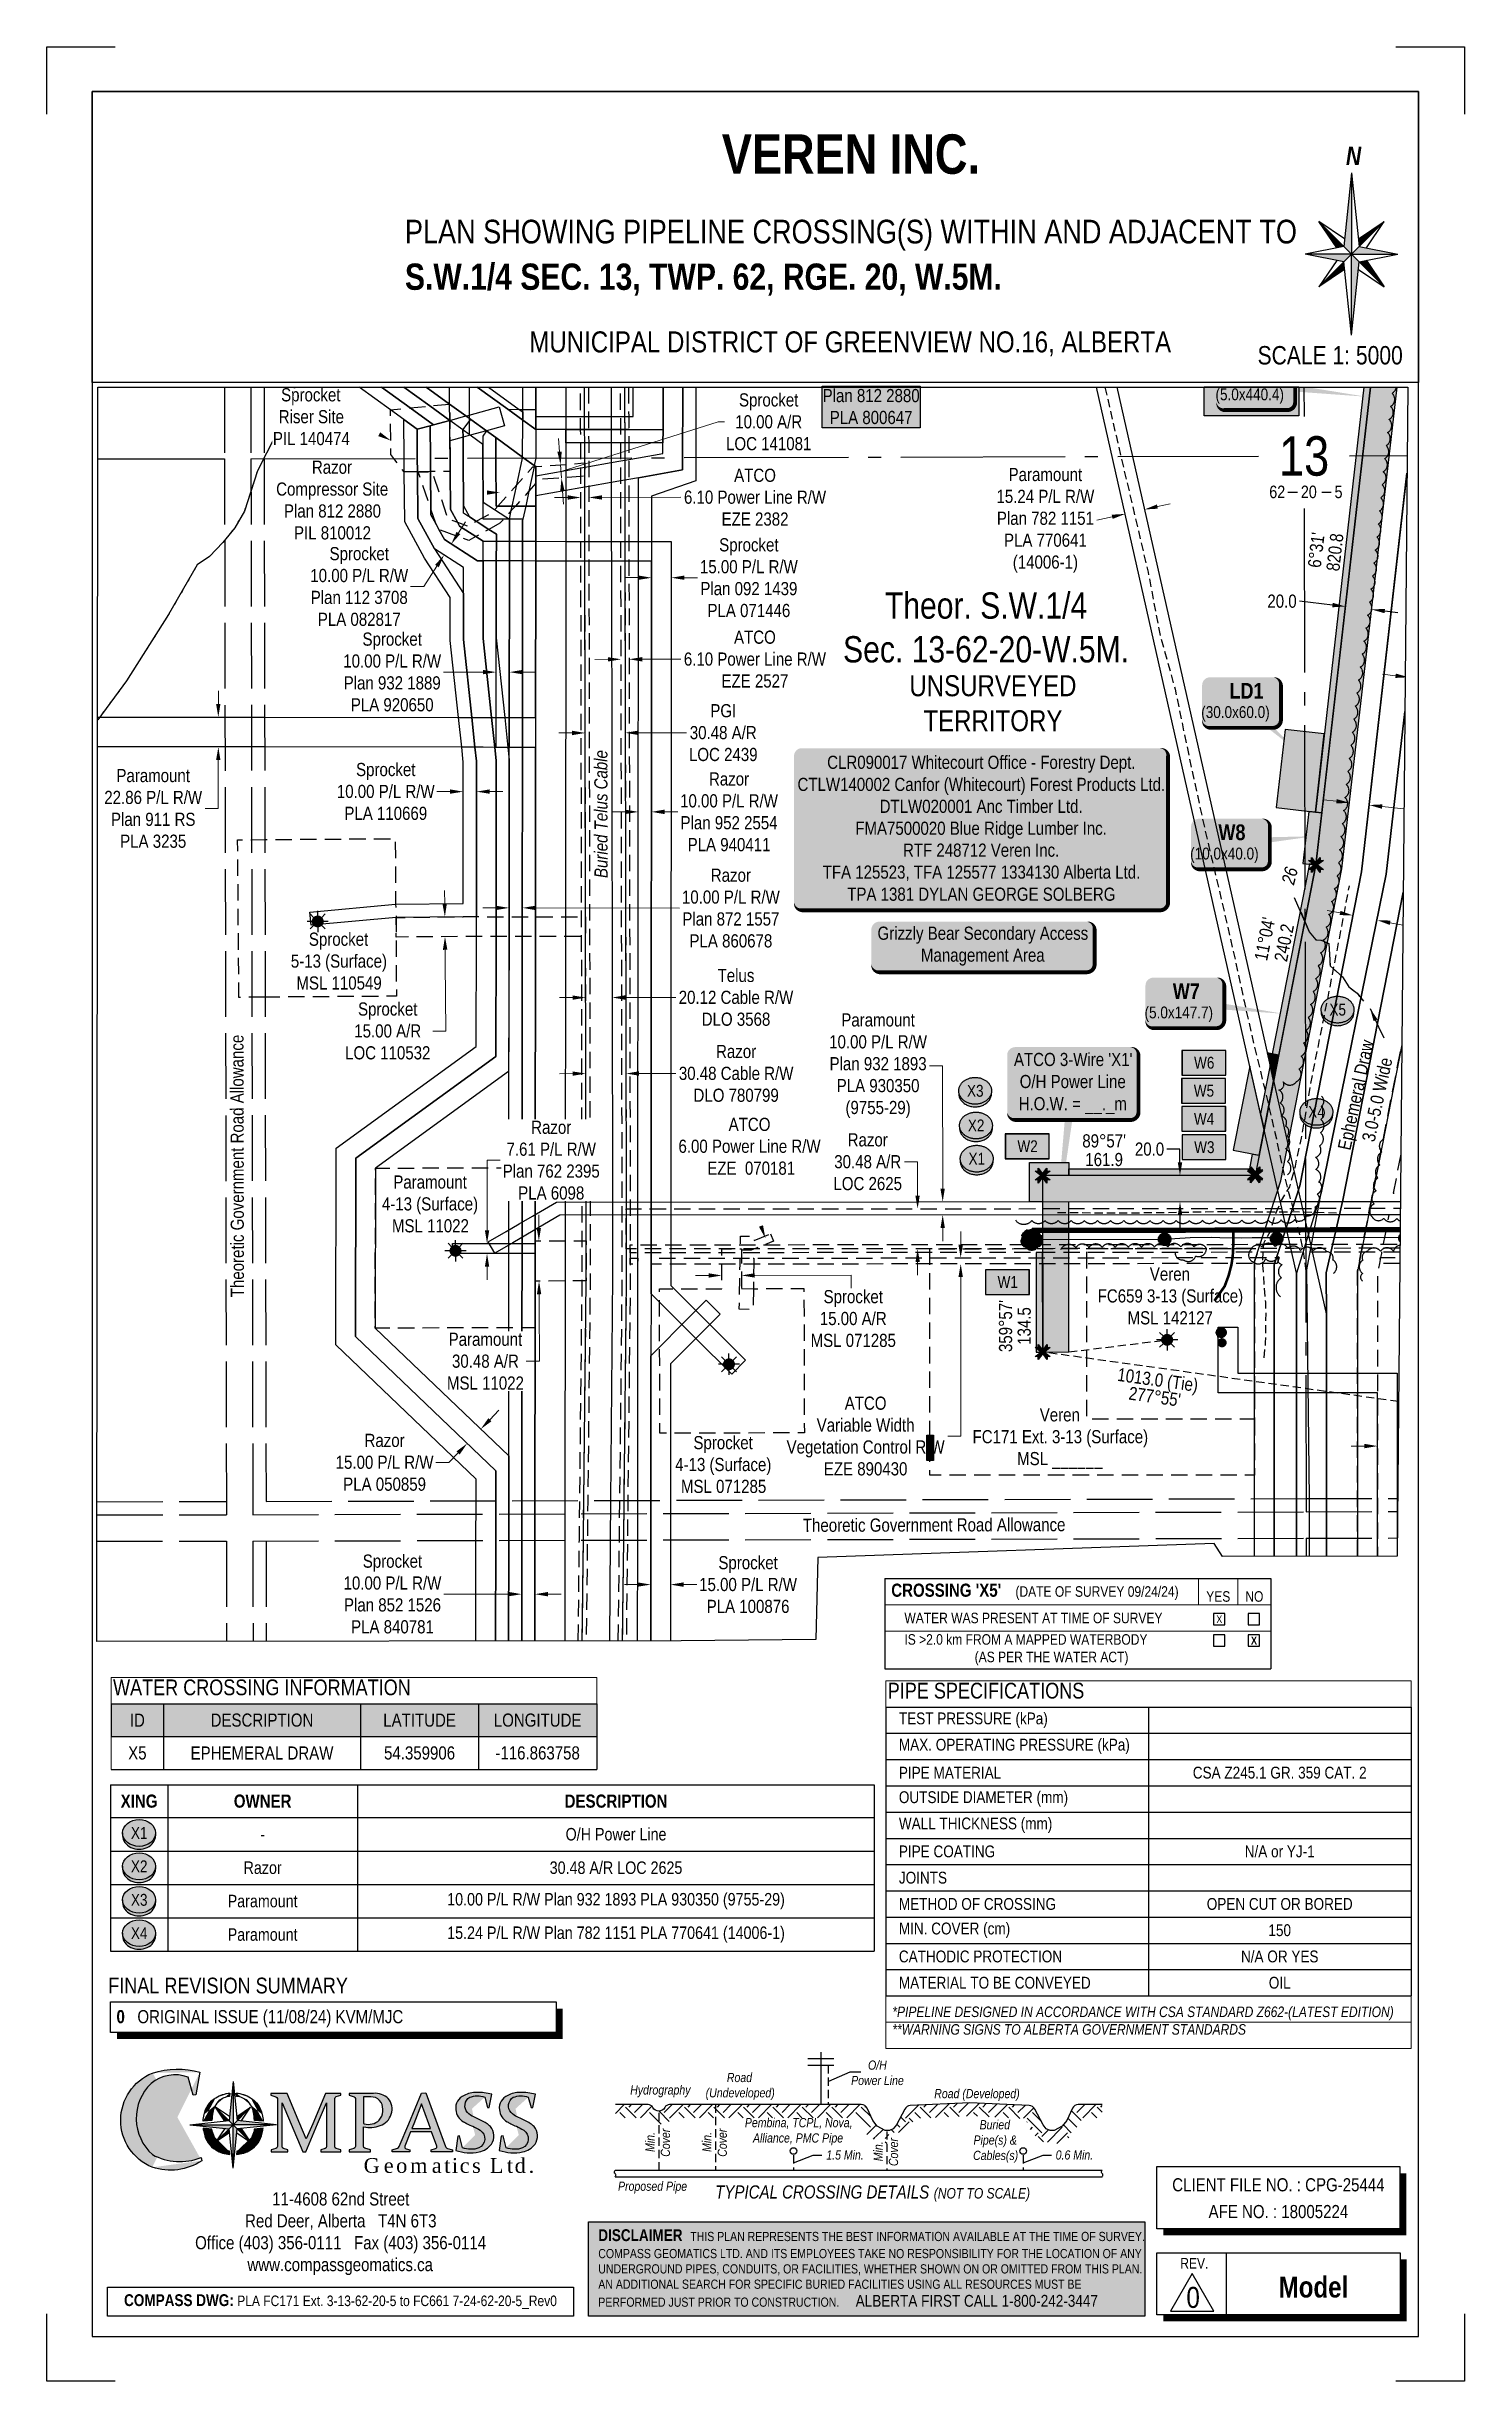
# Paper-space layout 'XING 1' of a CAD drawing. Extents: x -2321 to -1242, y 0 to 1778.
# The model-space entities are those that its viewports show. They can reach past a viewport. Long polylines and large blocks are cut down to what shows.
import ezdxf
from ezdxf.enums import TextEntityAlignment as Align

# ---------------------------------------------------------------- set-up
doc = ezdxf.new("R2010")
doc.units = 0
doc.header["$LTSCALE"] = 5
doc.header["$PDSIZE"] = 0.5
for name, pattern in [('0', [1, 1, 0]), ('DASHED4', [1.875, 1.25, -0.625]), ('foc-ACCESSROAD', [3.75, 2.5, -1.25]), ('foc-FLOWLINE', [3.75, 2.5, -1.25]), ('foc-QUARTERLINE', [33, 25, -3, 2, -3]), ('foc-TIELINE', [1.875, 1.25, -0.625]), ('foc-TOPO-ephemeral', [6.25, 3.125, -0.625, 0.625, -0.625, 0.625, -0.625]), ('foc-UNSURVEYED', [12.5, 10, -2.5]), ('foc-WHEELTRACKS', [2, 0.4, -1.6]), ('UG_PIPE', [1.875, 1.25, -0.625])]:
    doc.linetypes.add(name, pattern=pattern)
doc.layers.get('Defpoints').update_dxf_attribs({"color": 9})
for name, color, linetype in [('10', 1, 'Continuous'), ('9', 3, 'Continuous'), ('AS-PIPE-UG', 44, 'UG_PIPE'), ('AS-POWER', 104, 'foc-POWER'), ('AS-POWER-EXISTING-PP', 72, 'Continuous'), ('AS-POWER-T', 104, 'Continuous'), ('AS-ROADS', 254, 'Continuous'), ('AS-SYMBOL', 7, 'Continuous'), ('AS-TELUS', 224, 'foc-TEL'), ('AS-UNDERLAY-H', 141, 'Continuous'), ('AS-WILDLIFE-BLOCK', 131, 'Continuous'), ('C-RW', 13, 'Continuous'), ('C-SYMBOL', 7, 'Continuous'), ('C-WS', 13, 'foc-ACCESSROAD'), ('C-WS-S', 8, 'Continuous'), ('CG-BORDER', 2, 'Continuous'), ('CG-LOGO', 7, 'Continuous'), ('CG-NORTH', 7, 'Continuous'), ('CG-NOTES', 7, 'Continuous'), ('F-AR', 190, 'foc-ACCESSROAD'), ('F-EZE', 190, 'foc-FLOWLINE'), ('F-FLOWLINE', 190, 'foc-FLOWLINE'), ('F-RW', 190, 'Continuous'), ('F-WS', 190, 'foc-ACCESSROAD'), ('F-WS-S', 8, 'Continuous'), ('L-BD', 7, 'Continuous'), ('L-BD1', 253, 'Continuous'), ('L-MON', 1, 'Continuous'), ('L-QSEC', 8, 'foc-QUARTERLINE'), ('L-ROAD-T', 7, 'Continuous'), ('L-SECLBL', 7, 'Continuous'), ('L-TIE', 7, 'foc-TIELINE'), ('L-UNS-T', 3, 'Continuous'), ('L-USEC', 7, 'foc-UNSURVEYED'), ('P-CROSSINGS', 250, 'Continuous'), ('P-PROPOSED', 10, 'Continuous'), ('P-PROPOSED-H', 21, 'Continuous'), ('P-TEMP-BLOCKS', 250, 'Continuous'), ('P-TEMP-H', 41, 'Continuous'), ('P-TEMP_LOG DECK', 46, 'Continuous'), ('P-TEMP_WORKSPACE', 46, 'Continuous'), ('P-TXT', 4, 'Continuous'), ('S-1', 1, 'Continuous'), ('S-2', 2, 'Continuous'), ('T-BUSH', 110, '0'), ('T-DRAW', 143, 'foc-TOPO-ephemeral'), ('T-TIE', 201, 'foc-TIELINE'), ('T-WATER-P3', 160, 'foc-WHEELTRACKS'), ('T-WATER-T', 170, 'Continuous')]:
    doc.layers.add(name, color=color, linetype=linetype)
for name, color, linetype, true_color in [('AS-PIPE-AG', 7, 'Continuous', 0x7d00fa), ('P-100m WELL BORE BUFFER', 7, 'Continuous', 0xf5ffd6), ('P-POWER BUFFER', 7, 'DASHED4', 0x007000)]:
    doc.layers.add(name, color=color, linetype=linetype, true_color=true_color)
for name, color, linetype, lineweight in [('C-RW-T', 13, 'Continuous', 9), ('C-WS-T', 13, 'Continuous', 9), ('F-AR-T', 190, 'Continuous', 9), ('F-EZE-T', 190, 'Continuous', 9), ('F-RW-T', 190, 'Continuous', 9), ('F-WS-T', 190, 'Continuous', 9), ('T-TIE-T', 201, 'Continuous', 18)]:
    doc.layers.add(name, color=color, linetype=linetype, lineweight=lineweight)
doc.layers.add('P-POWER BUFFER-H', color=7, linetype='0', true_color=0x8aff8a, transparency=0.7)
doc.styles.add('0', font='ARIALN.TTF')
doc.styles.add('100L', font='ARIALN.TTF', dxfattribs={"height": 11})
doc.styles.add('175L', font='ARIALN.TTF', dxfattribs={"height": 20})
doc.styles.add('80', font='ARIALN.TTF', dxfattribs={"height": 10})
doc.styles.add('80CG', font='ARIALN.TTF', dxfattribs={"height": 10})
doc.styles.add('80L', font='ARIALN.TTF', dxfattribs={"height": 10})
doc.styles.add('BOLD', font='ARIALNB.TTF')
doc.styles.add('Crossing', font='ARIALN.TTF', dxfattribs={"height": 10})
doc.styles.add('foc-LtypeFont', font='ARIALN.TTF', dxfattribs={"height": 7.35})
doc.styles.add('SIMPLEX', font='ARIALN.TTF')
doc.styles.get("Standard").update_dxf_attribs({"font": 'ARIALN.TTF'})
doc.linetypes.add('foc-POWER', pattern='A,6,-1,["P",foc-LtypeFont,S=0.2,R=0,X=-0.625,Y=-0.75],-1.24,4', length=12.24)
doc.linetypes.add('foc-TEL', pattern='A,2,-1,["T",foc-LtypeFont,S=0.2,R=0,X=-0.425,Y=-0.75],-1.24,8', length=12.24)
doc.linetypes.add('foc-TOPO-flowdirection-NOLINE', pattern='A,0,[">",foc-LtypeFont,S=0.3,R=0,X=0,Y=-0.945],-20,[">",foc-LtypeFont,S=0.3,R=0,X=0,Y=-0.945],0', length=20)
doc.dimstyles.new('Compass 5 000', dxfattribs={"dimscale": 5, "dimtxt": 9, "dimasz": 2, "dimexe": 0.2, "dimexo": 0.0625, "dimgap": 0.5, "dimtad": 0, "dimtih": 1, "dimtoh": 1, "dimzin": 0, "dimdsep": 46, "dimtxsty": '80CG', "dimcen": 0.1, "dimse1": 1, "dimse2": 1, "dimclrd": 256, "dimclrt": 256, "dimaunit": 1, "dimadec": 4, "dimazin": 0, "dimtfac": 0.06, "dimtofl": 0, "dimtmove": 0, "dimatfit": 1, "dimfxl": 0.2, "dimtolj": 1, "dimtzin": 0, "dimlwd": -1, "dimarcsym": 0})

psp = doc.layouts.new('XING 1')

# ---------------------------------------------------------------- texts
at = {"style": '80L'}
for s, width, gutter_width, insert, char_height, attachment_point in [('\\pi269.16452;{\\fArial Narrow|b1|i0|c0|p34;\\H3.3333x;\\C14;VEREN INC.}\\P\\pi366.2952;\\P\\pi27.86205;{\\H2x;PLAN SHOWING PIPELINE CROSSING(S) WITHIN AND ADJACENT TO\\P\\pi365.97665;\\H0.11111x; \\P\\pi140.20149;\\fArial Narrow|b1|i0|c0|p34;\\H9.9999x;S.W.1/4 SEC. 13, TWP. 62, RGE. 20, W.5M.}\\P\\pi366.2952;\\P\\pi365.97665;{\\H0.22222x; \\P\\pi122.54015;\\H8.0001x;MUNICIPAL DISTRICT OF GREENVIEW NO.16, ALBERTA}', 732.59, 45, (-2076.3, 1711.2), 9, 1), ('SCALE 1: 5000', 109.905, 50, (-1288.6, 1550), 14, 3)]:
    psp.add_mtext_dynamic_manual_height_columns(s, width=width, gutter_width=gutter_width, heights=[0], dxfattribs=dict(at, insert=insert, char_height=char_height, attachment_point=attachment_point))
at = {"layer": 'CG-NOTES', "attachment_point": 1, "style": '80'}
for s, insert, char_height, width in [('\\pi77.33221;11-4608 62nd Street\\P\\pi56.72512;Red Deer, Alberta   T4N 6T3\\P\\pi18.6726;Office (403) 356-0111   Fax (403) 356-0114\\P\\pi58.50547;www.compassgeomatics.ca', (-2226.9, 143.9), 10, 257.83), ('\\pi10.86654;{\\fArial Narrow|b1|i0|c0|p34;\\H1.125x;\\C14;COMPASS DWG:} PLA FC171 Ext. 3-13-62-20-5 to FC661 7-24-62-20-5_Rev0', (-2273.2, 66.3), 8, 350.451)]:
    psp.add_mtext(s, dxfattribs=dict(at, insert=insert, char_height=char_height, width=width))
at = {"layer": 'L-BD', "insert": (-1505.7, 772), "char_height": 10, "width": 61.171, "attachment_point": 1, "rotation": 352.0716, "line_spacing_factor": 0.775805, "style": '80L'}
psp.add_mtext("\\pi0.66392;1013.0 (Tie)\\P\\pi11.20962;277°55' ", dxfattribs=at)
at = {"layer": 'L-BD1', "style": '80L'}
for s, rotation, p in [("6°31'", 83.4774, (-1354.5, 1394.7)), ('820.8', 83.4774, (-1340.3, 1393)), ("89°57'", 0.0419, (-1516, 944.7)), ('161.9', 0.0419, (-1516, 930.5)), ("359°57'", 90.0419, (-1591.1, 803.7)), ('134.5', 90.0419, (-1576.9, 803.7))]:
    psp.add_text(s, height=10, rotation=rotation, dxfattribs=at).set_placement(p, align=Align.MIDDLE)

msp = doc.modelspace()

# ---------------------------------------------------------------- texts
at = {"layer": 'AS-TELUS', "insert": (508304.743, 6023620.9), "char_height": 10, "attachment_point": 1, "rotation": 90.109285, "style": '80L'}
msp.add_mtext_dynamic_manual_height_columns('{\\fArial Narrow|b0|i1|c0|p34;Buried Telus Cable}', width=97.0236, gutter_width=50, heights=[0], dxfattribs=at)
at = {"layer": 'C-SYMBOL', "color": 3, "insert": (508602.923, 6023838.449), "char_height": 20, "width": 237.28049, "attachment_point": 2, "style": '175L'}
msp.add_mtext('Theor. S.W.1/4 \\PSec. 13-62-20-W.5M.', dxfattribs=at)
at = {"layer": 'C-WS-T', "char_height": 10, "attachment_point": 1, "style": '80L'}
for s, width, heights, insert in [('\\pi44.05409;Veren\\P\\pi4.344;FC659 3-13 (Surface)\\P\\pi27.12367;MSL 142127', 117.81487, [44.052], (508683.564, 6023324.316)), ('\\pi51.70416;Veren\\P\\pi0.5309;FC171 Ext. 3-13 (Surface)\\P\\pi34.47019;MSL ______', 133.11501, [0], (508592.099, 6023217.109))]:
    msp.add_mtext_dynamic_manual_height_columns(s, width=width, gutter_width=50, heights=heights, dxfattribs=dict(at, insert=insert))
at = {"layer": 'F-AR-T', "insert": (508501.793, 6023285.38), "char_height": 9.9946, "attachment_point": 5, "style": '80CG'}
msp.add_mtext('\\A1;Sprocket\\P15.00 A/R\\PMSL 071285', dxfattribs=at)
at = {"layer": 'F-EZE-T', "insert": (508368.447, 6023438.308), "char_height": 10, "attachment_point": 1, "style": '80L'}
msp.add_mtext_dynamic_manual_height_columns('\\pi38.45382;ATCO\\P\\pi0.25464;6.00 Power Line R/W\\P\\pi22.19529;EZE  070181', width=108.23779, gutter_width=50, heights=[0], dxfattribs=at)
at = {"layer": 'F-WS-T', "char_height": 10, "attachment_point": 1, "style": '80L'}
for s, width, insert in [('\\pi27.53977;Razor\\P\\pi0.32285;Compressor Site\\P\\pi6.23008;Plan 812 2880\\P\\pi13.89379;PIL 810012', 84.909, (508062.031, 6023938.803)), ('\\pi13.99952;Sprocket\\P\\pi0.27851;5-13 (Surface)\\P\\pi4.51453;MSL 110549', 72.62387, (508073.242, 6023579.328)), ('\\pi13.99952;Sprocket\\P\\pi0.1148;4-13 (Surface)\\P\\pi4.49407;MSL 071285', 72.62387, (508366.087, 6023195.937))]:
    msp.add_mtext_dynamic_manual_height_columns(s, width=width, gutter_width=50, heights=[0], dxfattribs=dict(at, insert=insert))
at = {"layer": 'L-BD1', "style": '80L'}
for s, p in [("11°04'", (508815.172, 6023574.516)), ('240.2', (508829.884, 6023571.632))]:
    msp.add_text(s, height=9.9947, rotation=78.9106, dxfattribs=at).set_placement(p, align=Align.MIDDLE)
at = {"layer": 'L-ROAD-T', "style": '80L'}
for rotation, p in [(90.101101, (508032.628, 6023401.587)), (0.155493, (508563.382, 6023128.233))]:
    msp.add_text('Theoretic Government Road Allowance', height=10, rotation=rotation, dxfattribs=at).set_placement(p, align=Align.MIDDLE_CENTER)
at = {"layer": 'L-UNS-T', "color": 3, "insert": (508608.134, 6023753.927), "char_height": 16, "attachment_point": 5, "style": '80L'}
msp.add_mtext_dynamic_manual_height_columns('UNSURVEYED TERRITORY', width=126.41375, gutter_width=47.5, heights=[0], dxfattribs=at)
at = {"layer": 'T-TIE-T', "insert": (508827.605, 6023617.339), "char_height": 10, "attachment_point": 1, "rotation": 75.708978, "style": '80L'}
msp.add_mtext_dynamic_manual_height_columns('\\pi0.38765;{\\fArial Narrow|b0|i1|c0|p34;26}', width=12.9854, gutter_width=50, heights=[0], dxfattribs=at)

# ---------------------------------------------------------------- blocks, each defined once
blk = doc.blocks.new('cg-north')
at = {"linetype": 'Continuous'}
for points in [[(-0.3, 62), (-6.2, 6), (-0.3, 0.1)], [(-25.2, 25), (-11.6, 4.9), (-6.2, 6)], [(24.6, 25), (5, 11.8), (5.6, 6)], [(-0.3, 0.1), (-35.5, 0.1), (-6.2, -5.8)], [(5.6, 6), (-0.3, 0.1), (34.9, 0.1)], [(5.6, -5.8), (-0.3, 0.1), (-0.3, -61.7)], [(-5.6, -11.5), (-6.2, -5.8), (-25.2, -24.8)], [(11, -4.7), (5.6, -5.8), (24.6, -24.8)]]:
    blk.add_hatch(color=14, dxfattribs=at).paths.add_polyline_path(points)
at = {"color": 14, "linetype": 'Continuous'}
for p, q in [((-0.3, 62), (-6.2, 6)), ((-0.3, 62), (-0.3, 0.1)), ((-0.3, 62), (5.6, 6)), ((-0.3, 0.1), (-25.2, 25)), ((-11.6, 4.9), (-25.2, 25)), ((-5.6, 11.8), (-25.2, 25)), ((-0.3, 0.1), (24.6, 25)), ((5, 11.8), (24.6, 25)), ((11, 4.9), (24.6, 25)), ((-6.2, 6), (-35.5, 0.1)), ((-0.3, 0.1), (-35.5, 0.1)), ((-6.2, -5.8), (-35.5, 0.1)), ((-0.3, 0.1), (-25.2, -24.8)), ((-0.3, 0.1), (24.6, -24.8)), ((-0.3, -61.7), (-0.3, 0.1)), ((-0.3, 0.1), (34.9, 0.1)), ((5.6, 6), (34.9, 0.1)), ((5.6, -5.8), (34.9, 0.1)), ((-11.6, -4.7), (-25.2, -24.8)), ((-5.6, -11.5), (-25.2, -24.8)), ((-0.3, -61.7), (-6.2, -5.8)), ((-0.3, -61.7), (5.6, -5.8)), ((5, -11.5), (24.6, -24.8)), ((10.9, -4.5), (11, -4.7)), ((11, -4.7), (24.6, -24.8))]:
    blk.add_line(p, q, dxfattribs=at)
at = {"color": 14, "linetype": 'Continuous', "insert": (-10.2, 82), "char_height": 14, "width": 22.782, "attachment_point": 1, "style": '80CG'}
blk.add_mtext('\\pi5.63716;{\\fArial Narrow|b1|i1|c0|p34;N}', dxfattribs=at)
blk = doc.blocks.new('*U571')
at = {"layer": 'Defpoints'}
for p, q in [((0, 1778), (52.2, 1778)), ((0, 1726.5), (0, 1778)), ((1027.2, 1778), (1079.5, 1778)), ((1079.5, 1778), (1079.5, 1726.5)), ((0, 0), (0, 51.5)), ((1079.5, 51.5), (1079.5, 0)), ((52.2, 0), (0, 0)), ((1079.5, 0), (1027.2, 0))]:
    blk.add_line(p, q, dxfattribs=at)
at = {"layer": 'S-1'}
for p, q in [((0, 1778), (0, 1778)), ((1079.5, 1778), (1079.5, 1778)), ((0, 0), (0, 0)), ((1079.5, 0), (1079.5, 0))]:
    blk.add_line(p, q, dxfattribs=at)
at = {"layer": 'S-2'}
blk.add_lwpolyline([(34.7, 34), (1044.7, 34), (1044.7, 1744), (34.7, 1744)], close=True, dxfattribs=at)
at = {"style": '80', "flags": 1}
blk.add_attdef('PAGENUMBER', (52.2, 51.5), '', height=10, rotation=90, dxfattribs=at)
blk = doc.blocks.new('c_logo')
h = blk.add_hatch(color=256)
edge = h.paths.add_edge_path()
edge.add_arc((-141.8, -18.9), 63, 74.1661, 107.5113, ccw=False)
edge.add_line((-124.6, 41.7), (-127.8, 24.4))
edge.add_line((-127.8, 24.4), (-129.9, 24.3))
edge.add_line((-129.9, 24.3), (-133.7, 38))
edge.add_arc((-143.5, 10.5), 29.1, 70.3832, 129.1598)
edge.add_arc((-136.2, 6.6), 36.9, 134.0613, 228.3206)
edge.add_arc((-139.8, 16.8), 43.2, 241.0325, 291.7344)
edge.add_line((-123.8, -23.3), (-123.3, -25.7))
edge.add_arc((-147.3, 10.4), 43.4, 251.5179, 303.5841, ccw=False)
edge.add_arc((-146.1, 5.2), 38.8, 112.1026, 247.4698, ccw=False)
h = blk.add_hatch(color=256)
edge = h.paths.add_edge_path()
edge.add_arc((-89, 1.8), 33.4, 166.6682, 175.6601, ccw=False)
edge.add_arc((-102.3, 5.6), 19.6, 121.6531, 168.6953, ccw=False)
edge.add_arc((-99.6, 0.9), 25, 95.0736, 121.1383, ccw=False)
edge.add_line((-101.8, 25.8), (-102.1, 23.3))
edge.add_arc((-99.9, 6.4), 17.1, 97.444, 127.0912)
edge.add_arc((-98.7, 8.4), 16.4, 134.7148, 171.0442)
edge.add_arc((-73.8, 3.2), 41.8, 169.3159, 177.5034)
edge.add_line((-115.5, 5), (-122.3, 4.3))
at = {"linetype": 'Continuous'}
for points in [[(-99.4, 34.7), (-102.5, 4.9), (-99.4, 1.7)], [(-99.4, 1.7), (-132.4, 1.7), (-102.5, -1.4)], [(-112.7, 15), (-105.6, 4.5), (-102.5, 4.9)], [(-96.3, 4.9), (-99.4, 1.7), (-66.4, 1.7)], [(-96.3, -1.4), (-99.4, 1.7), (-99.4, -31.3)], [(-86.1, 15), (-96.6, 7.9), (-96.3, 4.9)], [(-102.2, -4.5), (-102.5, -1.4), (-112.7, -11.6)], [(-93.2, -1.1), (-96.3, -1.4), (-86.1, -11.6)]]:
    blk.add_hatch(color=14, dxfattribs=at).paths.add_polyline_path(points)
h = blk.add_hatch(color=256)
edge = h.paths.add_edge_path()
edge.add_arc((-99.1, 0.9), 25, 58.8617, 85.0803, ccw=False)
edge.add_arc((-96.4, 5.6), 19.6, 11.3047, 58.3469, ccw=False)
edge.add_arc((-109.7, 1.8), 33.4, 4.3278, 13.3318, ccw=False)
edge.add_line((-76.4, 4.3), (-83.2, 5))
edge.add_arc((-124.9, 3.2), 41.8, 2.487, 10.6841)
edge.add_arc((-100.1, 8.4), 16.4, 8.9558, 45.2852)
edge.add_arc((-98.8, 6.4), 17.1, 52.9088, 82.7833)
edge.add_line((-96.7, 23.3), (-97, 25.8))
h = blk.add_hatch(color=256)
edge = h.paths.add_edge_path()
edge.add_line((-48.6, 2.5), (-58.3, 25.6))
edge.add_line((-58.3, 25.6), (-70.6, 25.6))
edge.add_line((-70.6, 25.6), (-70.6, 24.2))
edge.add_line((-70.6, 24.2), (-66.8, 23))
edge.add_arc((-67.2, 21.6), 1.5, 0, 72.6157, ccw=False)
edge.add_line((-65.7, 21.6), (-65.7, 2.5))
edge.add_line((-65.7, 2.5), (-65.7, -14.9))
edge.add_arc((-67.2, -14.9), 1.5, -73.424, 0, ccw=False)
edge.add_line((-66.8, -16.3), (-70.5, -17.4))
edge.add_line((-70.5, -17.4), (-70.5, -18.9))
edge.add_line((-70.5, -18.9), (-57.6, -18.9))
edge.add_line((-57.6, -18.9), (-57.6, -17.5))
edge.add_line((-57.6, -17.5), (-61.1, -16.4))
edge.add_arc((-60.6, -15), 1.5, 180, 252.4646, ccw=False)
edge.add_line((-62.1, -15), (-62.1, 2.5))
edge.add_line((-62.1, 2.5), (-62.1, 18.4))
edge.add_line((-62.1, 18.4), (-46.4, -18.9))
edge.add_line((-46.4, -18.9), (-44.1, -18.9))
edge.add_line((-44.1, -18.9), (-35, 2.5))
edge.add_line((-35, 2.5), (-28.3, 18.3))
edge.add_line((-28.3, 18.3), (-28.3, 2.5))
edge.add_line((-28.3, 2.5), (-28.3, -15))
edge.add_arc((-29.8, -15), 1.5, -73.424, 0, ccw=False)
edge.add_line((-29.4, -16.4), (-32.7, -17.4))
edge.add_line((-32.7, -17.4), (-32.7, -18.9))
edge.add_line((-32.7, -18.9), (-17.3, -18.9))
edge.add_line((-17.3, -18.9), (-17.3, -17.5))
edge.add_line((-17.3, -17.5), (-21, -16.3))
edge.add_arc((-20.5, -14.9), 1.5, 180, 252.4646, ccw=False)
edge.add_line((-22, -14.9), (-22, 2.5))
edge.add_line((-22, 2.5), (-22, 21.7))
edge.add_arc((-20.5, 21.7), 1.5, 107.3843, 180, ccw=False)
edge.add_line((-21, 23.1), (-17.4, 24.2))
edge.add_line((-17.4, 24.2), (-17.4, 25.6))
edge.add_line((-17.4, 25.6), (-29.1, 25.6))
edge.add_line((-29.1, 25.6), (-38.8, 2.5))
edge.add_line((-38.8, 2.5), (-43.7, -9.1))
edge.add_line((-43.7, -9.1), (-48.6, 2.5))
h = blk.add_hatch(color=256)
h.paths.add_polyline_path([(7.6, 25.6), (-11.1, 25.6), (-11.1, 24.2), (-7.3, 23, -0.326805), (-6.3, 21.6), (-6.3, -14.9, -0.331803), (-7.4, -16.3), (-11.1, -17.4), (-11.1, -18.9), (5.3, -18.9), (5.3, -17.5), (1, -16.2, -0.327162), (0, -14.7), (0, 0, 0.135693), (12.6, 1, 0.518306), (18.8, 21.8, 0.201798)])
h.paths.add_polyline_path([(0, 22.9, -0.05909), (7.3, 22.8, -0.236459), (13.3, 18.7, -0.297964), (11.9, 5.1, -0.269959), (0.5, 2.5, -0.011455), (0, 2.6)], flags=16)
h = blk.add_hatch(color=256)
h.paths.add_polyline_path([(47.4, 26.1), (44.1, 25.8), (34.4, 2.5), (27.1, -15, -0.225541), (25.7, -16.2), (21.8, -17.4), (21.8, -18.9), (34.7, -18.9), (35.3, -18.9), (35.3, -17.5), (32.4, -16.6, -0.43446), (31.4, -14.6), (35.8, -3.6), (51.8, -3.6), (55.7, -14.5, -0.430441), (54.7, -16.5), (51.5, -17.4), (51.5, -18.9), (67.8, -18.9), (67.8, -17.5), (63.9, -16.3, -0.232291), (62.4, -14.9), (56.1, 2.5)])
h.paths.add_polyline_path([(44.1, 17.7), (49.6, 2.5), (50.9, -1.1), (36.8, -1.1), (38.2, 2.5)], flags=16)
h = blk.add_hatch(color=256)
edge = h.paths.add_edge_path()
edge.add_arc((103.3, 50.8), 54.1, 243.1997, 248.1345)
edge.add_arc((69.9, -30.2), 33.5, 55.7647, 66.7239, ccw=False)
edge.add_arc((84.5, -9), 7.7, -65.6478, 57.1428, ccw=False)
edge.add_arc((81.8, 0.7), 17.7, 248.3428, 289.4425, ccw=False)
edge.add_line((75.3, -15.8), (73.1, -6.7))
edge.add_line((73.1, -6.7), (71.7, -6.9))
edge.add_line((71.7, -6.9), (70.1, -17.8))
edge.add_arc((81.2, 14.2), 33.9, 250.8905, 281.4155)
edge.add_arc((84.6, -3.1), 16.2, 281.7683, 321.9948)
edge.add_arc((87.3, -7), 11.8, 328.8789, 398.35)
edge.add_arc((79.7, -17.6), 24.7, 46.7096, 54.4302)
edge.add_arc((79.7, -17.6), 24.7, 54.4302, 70.3091)
edge.add_arc((139.4, 119.6), 125, 243.6166, 245.7228, ccw=False)
edge.add_arc((89.5, 20.6), 14.2, 223.2297, 246.3738, ccw=False)
edge.add_arc((84.7, 16.1), 7.62, 121.2723, 223.353, ccw=False)
edge.add_arc((86.6, 7.5), 16.2, 69.6826, 111.1397, ccw=False)
edge.add_line((92.2, 22.7), (94.3, 14.7))
edge.add_line((94.3, 14.7), (95.6, 14.9))
edge.add_line((95.6, 14.9), (97.6, 24.9))
edge.add_arc((87.2, -14.4), 40.7, 75.2956, 91.6843)
edge.add_arc((86, 5.6), 20.7, 89.7518, 117.221)
edge.add_arc((80.5, 14.4), 10.4, 112.8657, 186.9967)
edge.add_arc((81.9, 14.2), 11.8, 185.0082, 240.0685)
edge.add_arc((103.3, 50.8), 54.1, 239.829, 243.1997)
h = blk.add_hatch(color=256)
edge = h.paths.add_edge_path()
edge.add_arc((136.5, 50.8), 54.1, 243.1997, 248.1345)
edge.add_arc((103.1, -30.2), 33.5, 55.7647, 66.7239, ccw=False)
edge.add_arc((117.7, -9), 7.7, -65.6478, 57.1428, ccw=False)
edge.add_arc((115, 0.7), 17.7, 248.3428, 289.4425, ccw=False)
edge.add_line((108.5, -15.8), (106.3, -6.7))
edge.add_line((106.3, -6.7), (104.8, -6.9))
edge.add_line((104.8, -6.9), (103.3, -17.8))
edge.add_arc((114.4, 14.2), 33.9, 250.8905, 281.4155)
edge.add_arc((117.8, -3.1), 16.2, 281.7683, 321.9948)
edge.add_arc((120.5, -7), 11.8, 328.8789, 398.35)
edge.add_arc((112.8, -17.6), 24.7, 46.7096, 54.4302)
edge.add_arc((112.8, -17.6), 24.7, 54.4302, 70.3091)
edge.add_arc((172.5, 119.6), 125, 243.6166, 245.7228, ccw=False)
edge.add_arc((122.7, 20.6), 14.2, 223.2297, 246.3738, ccw=False)
edge.add_arc((117.9, 16.1), 7.62, 121.2723, 223.353, ccw=False)
edge.add_arc((119.8, 7.5), 16.2, 69.6826, 111.1397, ccw=False)
edge.add_line((125.4, 22.7), (127.5, 14.7))
edge.add_line((127.5, 14.7), (128.8, 14.9))
edge.add_line((128.8, 14.9), (130.8, 24.9))
edge.add_arc((120.4, -14.4), 40.7, 75.2956, 91.6843)
edge.add_arc((119.2, 5.6), 20.7, 89.7518, 117.221)
edge.add_arc((113.7, 14.4), 10.4, 112.8657, 186.9967)
edge.add_arc((115.1, 14.2), 11.8, 185.0082, 240.0685)
edge.add_arc((136.5, 50.8), 54.1, 239.829, 243.1997)
h = blk.add_hatch(color=256)
edge = h.paths.add_edge_path()
edge.add_arc((-89, 3), 33.4, 186.7164, 193.3318)
edge.add_arc((-102.3, -0.8), 19.6, 191.3047, 238.3469)
edge.add_arc((-99.6, 3.9), 25, 238.8617, 264.5936)
edge.add_line((-102, -21), (-102.2, -18.5))
edge.add_arc((-99.9, -1.6), 17.1, 232.9088, 262.0641, ccw=False)
edge.add_arc((-98.7, -3.6), 16.4, 188.9558, 225.2852, ccw=False)
edge.add_arc((-73.8, 1.6), 41.8, 184.3813, 190.6841, ccw=False)
edge.add_line((-115.5, -1.6), (-122.2, -0.9))
h = blk.add_hatch(color=256)
edge = h.paths.add_edge_path()
edge.add_arc((-124.9, 1.6), 41.8, 349.3159, 355.6284, ccw=False)
edge.add_arc((-100.1, -3.6), 16.4, 314.7148, 351.0442, ccw=False)
edge.add_arc((-98.8, -1.6), 17.1, 277.7082, 307.0912, ccw=False)
edge.add_line((-96.5, -18.5), (-96.8, -21))
edge.add_arc((-99.1, 3.9), 25, 275.2524, 301.1383)
edge.add_arc((-96.4, -0.8), 19.6, 301.6531, 348.6953)
edge.add_arc((-109.7, 3), 33.4, 346.6682, 353.2958)
edge.add_line((-76.6, -0.9), (-83.3, -1.6))
at = {"color": 14, "linetype": 'Continuous'}
for p, q in [((-99.4, 34.7), (-102.5, 4.9)), ((-99.4, 34.7), (-99.4, 1.7)), ((-99.4, 34.7), (-96.3, 4.9)), ((-132.4, 1.7), (-102.5, 4.9)), ((-132.4, 1.7), (-102.5, -1.4)), ((-132.4, 1.7), (-99.4, 1.7)), ((-99.4, 1.7), (-112.7, 15)), ((-105.6, 4.5), (-112.7, 15)), ((-102.2, 7.9), (-112.7, 15)), ((-99.4, 1.7), (-112.7, -11.6)), ((-99.4, 1.7), (-86.1, 15)), ((-66.4, 1.7), (-99.4, 1.7)), ((-99.4, 1.7), (-86.1, -11.6)), ((-99.4, -31.3), (-99.4, 1.7)), ((-96.6, 7.9), (-86.1, 15)), ((-66.4, 1.7), (-96.3, 4.9)), ((-66.4, 1.7), (-96.3, -1.4)), ((-93.2, 4.5), (-86.1, 15)), ((-105.6, -1.1), (-112.7, -11.6)), ((-102.2, -4.5), (-112.7, -11.6)), ((-99.4, -31.3), (-102.5, -1.4)), ((-99.4, -31.3), (-96.3, -1.4)), ((-96.6, -4.5), (-86.1, -11.6)), ((-93.2, -1.1), (-86.1, -11.6))]:
    blk.add_line(p, q, dxfattribs=at)
at = {"flags": 128}
for points in [[(-160.8, 41.1, -0.146532), (-124.6, 41.7), (-127.8, 24.4), (-129.9, 24.3), (-133.7, 38, 0.262236), (-161.9, 33.1, 0.436158), (-160.8, -21, 0.22491), (-123.8, -23.3), (-123.3, -25.7, -0.231173), (-161, -30.7, -0.670499)], [(-122.3, 4.3, -0.039254), (-121.5, 9.5, -0.208192), (-112.6, 22.3, -0.114221), (-101.8, 25.8), (-102.1, 23.3, 0.130087), (-110.2, 20, 0.159858), (-114.8, 10.9, 0.03574), (-115.5, 5)], [(-97, 25.8, -0.114902), (-86.2, 22.3, -0.208192), (-77.2, 9.5, -0.039307), (-76.4, 4.3), (-83.2, 5, 0.035782), (-83.9, 10.9, 0.159858), (-88.5, 20, 0.131095), (-96.7, 23.3)], [(-48.6, 2.5), (-58.3, 25.6), (-70.6, 25.6), (-70.6, 24.2), (-66.8, 23, -0.327892), (-65.7, 21.6), (-65.7, 2.5), (-65.7, -14.9, -0.331803), (-66.8, -16.3), (-70.5, -17.4), (-70.5, -18.9), (-57.6, -18.9), (-57.6, -17.5), (-61.1, -16.4, -0.327162), (-62.1, -15), (-62.1, 2.5), (-62.1, 18.4), (-46.4, -18.9), (-44.1, -18.9), (-35, 2.5), (-28.3, 18.3), (-28.3, 2.5), (-28.3, -15, -0.331803), (-29.4, -16.4), (-32.7, -17.4), (-32.7, -18.9), (-17.3, -18.9), (-17.3, -17.5), (-21, -16.3, -0.327162), (-22, -14.9), (-22, 2.5), (-22, 21.7, -0.327892), (-21, 23.1), (-17.4, 24.2), (-17.4, 25.6), (-29.1, 25.6), (-38.8, 2.5), (-43.7, -9.1)], [(78.9, 2.5, 0.021535), (83.1, 0.5, -0.047855), (88.7, -2.5, -0.593701), (87.7, -16, -0.181278), (75.3, -15.8), (73.1, -6.7), (71.7, -6.9), (70.1, -17.8, 0.133984), (87.9, -19, 0.177346), (97.4, -13.1, 0.312763), (96.6, 0.4, 0.0337), (94, 2.5, 0.069396), (88, 5.6, -0.00919), (83.8, 7.6, -0.10133), (79.2, 10.9, -0.477408), (80.8, 22.6, -0.18289), (92.2, 22.7), (94.3, 14.7), (95.6, 14.9), (97.6, 24.9, 0.071631), (86.1, 26.3, 0.120434), (76.5, 24, 0.335231), (70.2, 13.1, 0.244978), (76.1, 4, 0.014709)], [(112.1, 2.5, 0.021535), (116.3, 0.5, -0.047855), (121.9, -2.5, -0.593701), (120.9, -16, -0.181278), (108.5, -15.8), (106.3, -6.7), (104.8, -6.9), (103.3, -17.8, 0.133984), (121.1, -19, 0.177346), (130.6, -13.1, 0.312763), (129.8, 0.4, 0.0337), (127.2, 2.5, 0.069396), (121.2, 5.6, -0.00919), (117, 7.6, -0.10133), (112.4, 10.9, -0.477408), (113.9, 22.6, -0.18289), (125.4, 22.7), (127.5, 14.7), (128.8, 14.9), (130.8, 24.9, 0.071631), (119.2, 26.3, 0.120434), (109.7, 24, 0.335231), (103.4, 13.1, 0.244978), (109.3, 4, 0.014709)], [(-122.2, -0.9, 0.028873), (-121.5, -4.7, 0.208192), (-112.6, -17.5, 0.11275), (-102, -21), (-102.2, -18.5, -0.127905), (-110.2, -15.2, -0.159858), (-114.8, -6.1, -0.027508), (-115.5, -1.6)], [(-83.3, -1.6, -0.02755), (-83.9, -6.1, -0.159858), (-88.5, -15.2, -0.128915), (-96.5, -18.5), (-96.8, -21, 0.113431), (-86.2, -17.5, 0.208192), (-77.2, -4.7, 0.028926), (-76.6, -0.9)]]:
    blk.add_lwpolyline(points, format="xyb", close=True, dxfattribs=at)
for points in [[(-11.1, -18.9), (5.3, -18.9), (5.3, -17.5), (1, -16.2, -0.327162), (0, -14.7), (0, 0, 0.135693), (12.6, 1, 0.518306), (18.8, 21.8, 0.201798), (7.6, 25.6), (-11.1, 25.6), (-11.1, 24.2), (-7.3, 23, -0.326805), (-6.3, 21.6), (-6.3, -14.9, -0.331803), (-7.4, -16.3), (-11.1, -17.4), (-11.1, -18.9), (1.8, -18.9)], [(0.5, 2.5, 0.269959), (11.9, 5.1, 0.297964), (13.3, 18.7, 0.236459), (7.3, 22.8, 0.05909), (0, 22.9), (0, 2.6, 0.011455), (0.5, 2.5, 0.011455)], [(34.7, -18.9), (21.8, -18.9), (21.8, -17.4), (25.7, -16.2, 0.225541), (27.1, -15), (34.4, 2.5), (44.1, 25.8), (47.4, 26.1), (56.1, 2.5), (62.4, -14.9, 0.232291), (63.9, -16.3), (67.8, -17.5), (67.8, -18.9), (51.5, -18.9), (51.5, -17.4), (54.7, -16.5, 0.430441), (55.7, -14.5), (51.8, -3.6), (35.8, -3.6), (31.4, -14.6, 0.43446), (32.4, -16.6), (35.3, -17.5), (35.3, -18.9), (21.8, -18.9)]]:
    blk.add_lwpolyline(points, format="xyb", dxfattribs=at)
blk.add_lwpolyline([(50.9, -1.1), (49.6, 2.5), (44.1, 17.7), (38.2, 2.5), (36.8, -1.1)], close=True, dxfattribs=at)
at = {"insert": (0, -23.7), "char_height": 11.25, "width": 132.416, "attachment_point": 1, "style": '80CG'}
blk.add_mtext('{\\fBook Antiqua|b0|i0|c0|p18;\\T1.25;Geomatics Ltd.}', dxfattribs=at)
blk = doc.blocks.new('*U572')
at = {"layer": 'CG-NOTES'}
h = blk.add_hatch(dxfattribs=at)
h.set_pattern_fill('EARTH', color=256, scale=2.5, angle=45)
h.set_pattern_definition([(45, (-342.701, 88.198), (2e-15, 22.45064), [15.875, -15.875]), (45, (-346.91, 92.408), (2e-15, 22.45064), [15.875, -15.875]), (45, (-351.12, 96.617), (2e-15, 22.45064), [15.875, -15.875]), (135, (-351.12, 99.424), (-22.45064, 2e-15), [15.875, -15.875]), (135, (-346.91, 103.633), (-22.45064, 2e-15), [15.875, -15.875]), (135, (-342.701, 107.843), (-22.45064, 2e-15), [15.875, -15.875])])
edge = h.paths.add_edge_path()
edge.add_line((15.1, 1.3), (15.1, 3.7))
edge.add_line((15.1, 3.7), (22.6, 3.7))
edge.add_line((22.6, 3.7), (22.6, -1.3))
edge.add_line((22.6, -1.3), (25.5, -1.3))
edge.add_line((25.5, -1.3), (25.5, 7.1))
edge.add_line((25.5, 7.1), (34.7, 7.1))
edge.add_line((34.7, 7.1), (34.7, 1.6))
edge.add_line((34.7, 1.6), (35.1, 1.8))
edge.add_line((35.1, 1.8), (39.6, 7.4))
edge.add_line((39.6, 7.4), (45, 17.7))
edge.add_line((45, 17.7), (87, 19.7))
edge.add_line((87, 19.7), (129, 17.7))
edge.add_line((129, 17.7), (134.5, 7.4))
edge.add_line((134.5, 7.4), (139, 1.8))
edge.add_line((139, 1.8), (146, -1.3))
edge.add_line((146, -1.3), (153.7, -1.3))
edge.add_line((153.7, -1.3), (164.1, 3.9))
edge.add_line((164.1, 3.9), (169.5, 11.1))
edge.add_line((169.5, 11.1), (172.9, 18.3))
edge.add_line((172.9, 18.3), (188, 18.3))
edge.add_line((188, 18.3), (188, 28.3))
edge.add_line((188, 28.3), (169.7, 28.3))
edge.add_arc((169.7, 23.3), 5, 90, 154.7868)
edge.add_line((165.2, 25.5), (160.9, 16.3))
edge.add_line((160.9, 16.3), (157.5, 11.8))
edge.add_line((157.5, 11.8), (151.3, 8.7))
edge.add_line((151.3, 8.7), (148.2, 8.7))
edge.add_line((148.2, 8.7), (145.3, 10))
edge.add_line((145.3, 10), (142.9, 12.9))
edge.add_line((142.9, 12.9), (136.5, 24.9))
edge.add_arc((132.1, 22.6), 5, 27.9925, 87.3009)
edge.add_line((132.3, 27.6), (87, 29.7))
edge.add_line((87, 29.7), (41.7, 27.6))
edge.add_arc((42, 22.6), 5, 92.6991, 152.0075)
edge.add_line((37.6, 24.9), (31.2, 12.9))
edge.add_line((31.2, 12.9), (28.8, 10))
edge.add_line((28.8, 10), (25.9, 8.7))
edge.add_line((25.9, 8.7), (22.7, 8.7))
edge.add_line((22.7, 8.7), (16.6, 11.8))
edge.add_line((16.6, 11.8), (13.2, 16.3))
edge.add_line((13.2, 16.3), (8.9, 25.5))
edge.add_arc((4.4, 23.3), 5, 25.2132, 90)
edge.add_line((4.4, 28.3), (-141.6, 28.3))
edge.add_arc((-141.6, 24.3), 4, 90, 153.6122)
edge.add_arc((-149.7, 28.3), 5, 206.3878, 333.6122, ccw=False)
edge.add_arc((-157.8, 24.3), 4, 26.3878, 90)
edge.add_line((-157.8, 28.3), (-182.8, 28.3))
edge.add_line((-182.8, 28.3), (-182.8, 18.3))
edge.add_line((-182.8, 18.3), (-160.9, 18.3))
edge.add_arc((-149.7, 28.3), 15, 221.8103, 318.1897)
edge.add_line((-138.5, 18.3), (1.2, 18.3))
edge.add_line((1.2, 18.3), (4.6, 11.1))
edge.add_line((4.6, 11.1), (10, 3.9))
edge.add_line((10, 3.9), (15.1, 1.3))
at = {"flags": 128}
for points in [[(-183, -26.7, 0.098196), (-182.5, -25.8, 0.115025), (-182.5, -25, 0.189102), (-183, -24.2, -0.189102), (-183.5, -23.3, -0.115025), (-183.4, -22.5, -0.098196), (-183, -21.7)], [(188, -26.7, 0.098196), (188.4, -25.8, 0.115025), (188.5, -25, 0.189102), (188, -24.2, -0.189102), (187.5, -23.3, -0.115025), (187.5, -22.5, -0.098196), (188, -21.7)]]:
    blk.add_lwpolyline(points, format="xyb", dxfattribs=at)
at = {"layer": 'CG-NOTES', "const_width": 1, "flags": 128}
for points in [[(-36.3, 63.3), (-16.3, 63.3)], [(-36.3, 58.3), (-16.3, 58.3)], [(-26.3, 28.3), (-26.3, 68.3)]]:
    blk.add_lwpolyline(points, dxfattribs=at)
at = {"layer": 'CG-NOTES', "flags": 128}
for points in [[(-20.2, 46.1), (-3.9, 53.2), (4, 53.2)], [(-47.2, -16), (-32.1, -10.3), (-25.7, -10.3)], [(127.8, -16), (143, -10.3), (149.3, -10.3)], [(-183, -21.7), (188, -21.7)], [(-183, -26.7), (188, -26.7)]]:
    blk.add_lwpolyline(points, dxfattribs=at)
blk.add_lwpolyline([(188, 28.3), (169.7, 28.3, 0.290464), (165.2, 25.5), (160.9, 16.3), (157.5, 11.8), (151.3, 8.7), (148.2, 8.7), (145.3, 10), (142.9, 12.9), (136.5, 24.9, 0.264717), (132.3, 27.6), (87, 29.7), (41.7, 27.6, 0.264717), (37.6, 24.9), (31.2, 12.9), (28.8, 10), (25.9, 8.7), (22.7, 8.7), (16.6, 11.8), (13.2, 16.3), (8.9, 25.5, 0.290464), (4.4, 28.3), (-141.6, 28.3, 0.284915), (-145.2, 26.1, -0.620174), (-154.2, 26.1, 0.284915), (-157.8, 28.3), (-182.8, 28.3)], format="xyb", dxfattribs=at)
at = {"layer": 'CG-NOTES'}
for centre in [(-47.2, -7), (127.8, -7)]:
    blk.add_circle(centre, 2.5, dxfattribs=at)
at = {"layer": 'T-TIE'}
for p, q in [((-20.8, 58.3), (-20.8, 28.3)), ((-149.8, 22), (-149.8, -21.7)), ((-106.5, 28.3), (-106.5, -21.7)), ((23.9, 7.9), (23.9, -21.7)), ((-47.2, -10.3), (-47.2, -21.7)), ((127.8, -10.3), (127.8, -21.7))]:
    blk.add_line(p, q, dxfattribs=at)
at = {"layer": 'CG-NOTES', "attachment_point": 1}
for s, width, gutter_width, insert, char_height, style in [('\\pi13.10151;{\\fArial Narrow|b0|i1|c0|p34;O/H\\P\\pi0.22838;Power Line}', 39.983, 47.5, (-3.5, 61.9), 7, '80'), ('\\pi0.20212;{\\fArial Narrow|b0|i1|c0|p34;Hydrography}', 46.463, 47.5, (-171.7, 43), 7, '80'), ('\\pi16.51556;{\\fArial Narrow|b0|i1|c0|p34;Road\\P\\pi0.37402;(Undeveloped)}', 52.202, 47.5, (-114.4, 52.5), 7, '80'), ('\\pi8.62598;{\\fArial Narrow|b0|i1|c0|p34;Road (Developed)}', 81.474, 47.5, (51.4, 40.2), 7, '80'), ('\\pi0.22838;{\\fArial Narrow|b0|i1|c0|p34;Pembina, TCPL, Nova,\\P\\pi6.41665;Alliance, PMC Pipe}', 81.267, 47.5, (-84.4, 18.1), 7, '80'), ('\\pi8.66471;{\\fArial Narrow|b0|i1|c0|p34;Buried \\P\\pi4.04261;Pipe(s) &\\P\\pi3.71553;Cables(s)}', 40.55, 47.5, (85.9, 16.5), 7, '80'), ('\\pi0.62947;{\\fArial Narrow|b0|i1|c0|p34;1.5 Min.}', 27.803, 47.5, (-22.8, -6.5), 7, '80'), ('\\pi0.31911;{\\fArial Narrow|b0|i1|c0|p34;0.6 Min.}', 27.803, 47.5, (152.2, -6.5), 7, '80'), ('\\pi0.22838;{\\fArial Narrow|b0|i1|c0|p34;Proposed Pipe}', 52.475, 47.5, (-181, -30.3), 7, '80'), ('\\pi1.9472;{\\fArial Narrow|b0|i1|c0|p34;\\H0.90909x;TYPICAL CROSSING DETAILS\\H1.1x; \\H0.72727x;(NOT TO SCALE)}', 241.785, 55, (-108.7, -33.2), 11, '100L')]:
    blk.add_mtext_dynamic_manual_height_columns(s, width=width, gutter_width=gutter_width, heights=[0], dxfattribs=dict(at, insert=insert, char_height=char_height, style=style))
at = {"layer": 'CG-NOTES', "char_height": 7, "attachment_point": 1, "rotation": 90, "style": '80'}
for insert in [(-159.9, -11.8), (-116.6, -11.8), (13.8, -18.9)]:
    blk.add_mtext_dynamic_manual_height_columns('\\pi4.09366;{\\fArial Narrow|b0|i1|c0|p34;Min.\\P\\pi0.39789;Cover}', width=22.154, gutter_width=47.5, heights=[0], dxfattribs=dict(at, insert=insert))
blk = doc.blocks.new('xing')
h = blk.add_hatch(color=50)
h.dxf.hatch_style = 1
edge = h.paths.add_edge_path()
edge.add_ellipse((-0.5, 0.4), major_axis=(-12.5, 0), ratio=0.816297, start_angle=0, end_angle=360)
h = blk.add_hatch(color=250)
h.dxf.hatch_style = 1
edge = h.paths.add_edge_path()
edge.add_ellipse((-0.5, -1.7), major_axis=(-12.5, 0), ratio=0.816297, start_angle=0, end_angle=180)
edge.add_line((12, -1.7), (12, 0.4))
edge.add_ellipse((-0.5, 0.4), major_axis=(-12.5, 0), ratio=0.816297, start_angle=0, end_angle=180, ccw=False)
edge.add_line((-13, 0.4), (-13, -1.7))
at = {"color": 250}
blk.add_ellipse((-0.5, 0.4), major_axis=(-12.5, 0), ratio=0.816297, dxfattribs=at)
blk.add_ellipse((-0.5, -1.7), major_axis=(-12.5, 0), ratio=0.816297, start_param=0, end_param=3.141593, dxfattribs=at)
at = {"layer": 'P-CROSSINGS'}
for p, q in [((-13, 0.4), (-13, -1.7)), ((12, 0.4), (12, -1.7))]:
    blk.add_line(p, q, dxfattribs=at)
at = {"color": 250, "style": 'Crossing'}
blk.add_attdef('CROSSING', text='', height=9, dxfattribs=at).set_placement((-0.4, 0.4), align=Align.MIDDLE_CENTER)
blk = doc.blocks.new('*T576')
at = {"layer": 'CG-NOTES', "color": 0, "lineweight": -2, "transparency": 16777216}
for p, q in [((0, 0), (581.7, 0)), ((0, 0), (0, -126.8)), ((0, -50.5), (43.6, -50.5)), ((0, -75.9), (43.6, -75.9)), ((0, -101.4), (43.6, -101.4)), ((0, -126.8), (43.6, -126.8))]:
    blk.add_line(p, q, dxfattribs=at)
at = {"layer": 'CG-NOTES', "color": 0, "linetype": 'ByBlock', "lineweight": -2, "transparency": 16777216}
for p, q in [((43.6, 0), (43.6, -126.8)), ((188.2, 0), (188.2, -126.8)), ((581.7, 0), (581.7, -126.8)), ((0, -25), (581.7, -25)), ((43.6, -50.5), (581.7, -50.5)), ((43.6, -75.9), (581.7, -75.9)), ((43.6, -101.4), (581.7, -101.4)), ((43.6, -126.8), (581.7, -126.8))]:
    blk.add_line(p, q, dxfattribs=at)
at = {"layer": 'CG-NOTES', "color": 0, "linetype": 'Continuous', "transparency": 16777216}
for p, values in [((22.3, -37.1), {'CROSSING': 'X1'}), ((22.3, -62.5), {'CROSSING': 'X2'}), ((22.3, -88), {'CROSSING': 'X3'}), ((22.3, -113.4), {'CROSSING': 'X4'})]:
    blk.add_blockref('xing', p, dxfattribs=at).add_auto_attribs(values)
at = {"layer": 'CG-NOTES', "color": 0, "linetype": 'Continuous', "transparency": 16777216, "attachment_point": 5}
for s, insert, char_height, width in [('{\\fArial Narrow|b1|i0|c0|p34;XING}', (21.8, -12.5), 10, 40.591), ('{\\fArial Narrow|b1|i0|c0|p34;OWNER}', (115.9, -12.5), 10, 141.63), ('{\\fArial Narrow|b1|i0|c0|p34;DESCRIPTION}', (385, -12.5), 10, 390.528), ('O/H Power Line ', (385, -37.7), 9.5, 390.528), ('-', (115.9, -37.7), 9.5, 141.63), ('Razor', (115.9, -63.2), 9.5, 141.63), ('30.48 A/R LOC 2625', (385, -63.2), 9.5, 390.528), ('Paramount', (115.9, -88.6), 9.5, 141.63), ('10.00 P/L R/W Plan 932 1893 PLA 930350 (9755-29)', (385, -88.6), 9.5, 390.528), ('Paramount', (115.9, -114.1), 9.5, 141.63), ('15.24 P/L R/W Plan 782 1151 PLA 770641 (14006-1)', (385, -114.1), 9.5, 390.528)]:
    blk.add_mtext(s, dxfattribs=dict(at, insert=insert, char_height=char_height, width=width))
blk = doc.blocks.new('*T710')
at = {"layer": 'CG-NOTES', "color": 0, "lineweight": -2, "transparency": 16777216}
for p, q in [((0, -20), (200, -20)), ((0, -20), (0, -240)), ((200, -20), (200, -240)), ((400, -20), (400, -240)), ((0, -40), (400, -40)), ((0, -60), (400, -60)), ((0, -80), (400, -80)), ((0, -100), (400, -100)), ((0, -120), (400, -120)), ((0, -140), (400, -140)), ((0, -160), (400, -160)), ((0, -180), (400, -180)), ((0, -200), (400, -200)), ((0, -220), (400, -220)), ((0, -240), (400, -240))]:
    blk.add_line(p, q, dxfattribs=at)
at = {"layer": 'CG-NOTES', "color": 0, "linetype": 'ByBlock', "lineweight": -2, "transparency": 16777216}
blk.add_line((200, -20), (400, -20), dxfattribs=at)
at = {"layer": 'Defpoints', "color": 8, "linetype": 'ByBlock', "lineweight": 0, "transparency": 16777216}
for p, q in [((0, 0), (400, 0)), ((0, 0), (0, -20)), ((400, 0), (400, -20)), ((0, -240), (0, -280)), ((400, -240), (400, -280)), ((0, -260), (400, -260)), ((0, -280), (400, -280))]:
    blk.add_line(p, q, dxfattribs=at)
at = {"layer": 'CG-NOTES', "color": 0, "transparency": 16777216}
for s, insert, char_height, width, attachment_point in [('{\\C14;PIPE SPECIFICATIONS}', (1.5, -1.5), 12, 397, 1), ('TEST PRESSURE (kPa)', (10, -30), 9, 180, 4), ('MAX. OPERATING PRESSURE (kPa)', (10, -50), 9, 180, 4), ('PIPE MATERIAL', (10, -70), 9, 180, 4), ('OUTSIDE DIAMETER (mm)', (10, -90), 9, 180, 4), ('WALL THICKNESS (mm)', (10, -110), 9, 180, 4), ('PIPE COATING', (10, -130), 9, 180, 4), ('JOINTS', (10, -150), 9, 180, 4), ('METHOD OF CROSSING', (10, -170), 9, 180, 4), ('MIN. COVER (cm)', (10, -190), 9, 180, 4), ('CATHODIC PROTECTION', (10, -210), 9, 180, 4), ('MATERIAL TO BE CONVEYED', (10, -230), 9, 180, 4), ('{\\fArial Narrow|b0|i1|c0|p34;*PIPELINE DESIGNED IN ACCORDANCE WITH CSA STANDARD Z662-(LATEST EDITION)}', (5, -258.5), 8, 390, 7), ('{\\fArial Narrow|b0|i1|c0|p34;**WARNING SIGNS TO ALBERTA GOVERNMENT STANDARDS}', (5, -261.5), 8, 390, 1)]:
    blk.add_mtext(s, dxfattribs=dict(at, insert=insert, char_height=char_height, width=width, attachment_point=attachment_point))
at = {"layer": 'CG-NOTES', "color": 255, "transparency": 16777216, "char_height": 9, "width": 197, "attachment_point": 5}
for s, insert in [('CSA Z245.1 GR. 359 CAT. 2', (300, -70)), ('N/A or YJ-1', (300, -130)), ('OPEN CUT OR BORED', (300, -170)), ('150', (300, -190)), ('N/A OR YES', (300, -210)), ('OIL', (300, -230))]:
    blk.add_mtext(s, dxfattribs=dict(at, insert=insert))
blk = doc.blocks.new('*T575')
at = {"layer": 'CG-NOTES', "color": 5, "lineweight": -2, "transparency": 16777216}
for p, q in [((0, 0), (294, 0)), ((0, 0), (0, -68.6)), ((294, 0), (294, -68.6)), ((0, -68.6), (294, -68.6))]:
    blk.add_line(p, q, dxfattribs=at)
at = {"layer": 'Defpoints', "color": 8, "linetype": 'ByBlock', "lineweight": 0, "transparency": 16777216}
for p, q in [((239, 0), (239, -20)), ((269, 0), (269, -20)), ((0, -20), (294, -20)), ((0, -40), (294, -40))]:
    blk.add_line(p, q, dxfattribs=at)
at = {"layer": 'CG-NOTES', "transparency": 16777216}
for s, insert, char_height, width, attachment_point, style in [("{\\fArial Narrow|b1|i0|c0|p34;CROSSING 'X5'} {\\H0.8x;   (DATE OF SURVEY 09/24/24)}", (5, -10), 10, 228.995, 4, '0'), ('YES', (254, -17.7), 8, 25, 8, '0'), ('NO', (281.5, -17.7), 8, 20, 8, '0'), ('WATER WAS PRESENT AT TIME OF SURVEY', (15, -30), 8, 263.995, 4, '0'), ('{\\fArial Narrow|b0|i0|c0|p34;IS >2.0 km FROM A MAPPED WATERBODY                                                     (AS PER THE WATER ACT)}', (15, -42.3), 8, 263.995, 1, 'BOLD')]:
    blk.add_mtext(s, dxfattribs=dict(at, insert=insert, char_height=char_height, width=width, attachment_point=attachment_point, style=style))
blk = doc.blocks.new('*U573')
for points in [[(0, 0), (8.6, 0), (8.6, 8.6), (0, 8.6)], [(26.4, 0), (35, 0), (35, 8.6), (26.4, 8.6)]]:
    blk.add_lwpolyline(points, close=True)
at = {"insert": (4.3, 4.3), "char_height": 6, "attachment_point": 5, "style": '80'}
blk.add_mtext_dynamic_manual_height_columns('X', width=6, gutter_width=50, heights=[0], dxfattribs=at)
blk = doc.blocks.new('*U574')
for points in [[(0, 0), (8.6, 0), (8.6, 8.6), (0, 8.6)], [(26.4, 0), (35, 0), (35, 8.6), (26.4, 8.6)]]:
    blk.add_lwpolyline(points, close=True)
at = {"color": 240, "insert": (30.7, 4.3), "char_height": 6, "attachment_point": 5, "style": '80'}
blk.add_mtext_dynamic_manual_height_columns('{\\fArial Narrow|b1|i0|c0|p34;X}', width=5.379, gutter_width=50, heights=[0], dxfattribs=at)
blk = doc.blocks.new('FileNumbers')
at = {"layer": 'CG-NOTES', "flags": 128}
blk.add_lwpolyline([(0, -47.4), (0, 0), (185.1, 0), (185.1, -47.4)], close=True, dxfattribs=at)
at = {"layer": 'CG-NOTES', "const_width": 5, "flags": 128}
blk.add_lwpolyline([(187.6, -5), (187.6, -49.9), (5, -49.9)], dxfattribs=at)
at = {"layer": 'CG-NOTES', "char_height": 10, "attachment_point": 5, "style": '80'}
for s, width, insert in [('CLIENT FILE NO. : CPG-25444', 184.776, (92.7, -13.9)), ('AFE NO. : 18005224', 184.866, (92.7, -34.3))]:
    blk.add_mtext_dynamic_manual_height_columns(s, width=width, gutter_width=45, heights=[0], dxfattribs=dict(at, insert=insert))
blk = doc.blocks.new('*U206')
at = {"layer": 'CG-NOTES'}
for p, q in [((-339.4, 0), (0, 0)), ((-339.4, -22.4), (-339.4, 0)), ((0, 0), (0, -22.4)), ((-339.4, -23.2), (-339.4, -22.4)), ((0, -23.2), (-339.4, -23.2)), ((0, -22.4), (0, -23.2))]:
    blk.add_line(p, q, dxfattribs=at)
at = {"layer": 'CG-NOTES', "const_width": 5, "flags": 128}
for points in [[(2.5, -22.5), (2.5, -5)], [(2.5, -22.5), (2.5, -25.7), (-334.4, -25.7)]]:
    blk.add_lwpolyline(points, dxfattribs=at)
at = {"insert": (-341.1, 18.5), "char_height": 12, "attachment_point": 1, "style": '80L'}
blk.add_mtext_dynamic_manual_height_columns('{\\C14;FINAL REVISION SUMMARY}', width=182.551, gutter_width=45, heights=[0], dxfattribs=at)
blk = doc.blocks.new('*U657')
at = {"layer": 'CG-NOTES'}
blk.add_blockref('*U206', (339.4, 23.2), dxfattribs=at)
at = {"layer": 'CG-NOTES', "insert": (4.6, 4), "char_height": 10, "attachment_point": 7, "style": '80'}
blk.add_mtext_dynamic_manual_height_columns('{\\fArial Narrow|b1|i0|c0|p34;\\C14;0}   ORIGINAL ISSUE (11/08/24) KVM/MJC ', width=331.161, gutter_width=45, heights=[0], dxfattribs=at)
blk = doc.blocks.new('blk_rev_page')
blk.add_line((-56.6, 26), (-56.6, -21.3))
at = {"color": 5, "flags": 128}
blk.add_lwpolyline([(-82.4, 10.1), (-98.9, -18.5), (-65.9, -18.5)], close=True, dxfattribs=at)
at = {"layer": 'CG-NOTES', "flags": 128}
blk.add_lwpolyline([(-109.5, -21.3), (-109.5, 26), (75.9, 26), (75.9, -21.3)], close=True, dxfattribs=at)
at = {"layer": 'CG-NOTES', "const_width": 5, "flags": 128}
blk.add_lwpolyline([(78.4, 21), (78.4, -23.8), (-104.5, -23.8)], dxfattribs=at)
at = {"attachment_point": 1}
for s, width, insert, char_height, style in [('\\pi4.196;REV.', 28.288, (-95.7, 22), 8, '80L'), ('\\pi8.16831;{\\C14;0}', 24.893, (-95, 0), 16, '80')]:
    blk.add_mtext_dynamic_manual_height_columns(s, width=width, gutter_width=45, heights=[0], dxfattribs=dict(at, insert=insert, char_height=char_height, style=style))
at = {"layer": 'CG-NOTES', "linetype": 'Continuous', "insert": (9.9, -0.2), "char_height": 16, "attachment_point": 5, "style": '80CG'}
blk.add_mtext('{\\fArial Narrow|b1|i0|c0|p34;\\C14;Model}', dxfattribs=at)
blk = doc.blocks.new('DISCLAIMER2021')
at = {"layer": 'CG-NOTES'}
h = blk.add_hatch(color=254, dxfattribs=at)
h.dxf.hatch_style = 1
h.paths.add_polyline_path([(0, 0), (423.6, 0), (423.6, -72), (0, -72)])
blk.add_lwpolyline([(0, 0), (423.6, 0), (423.6, -72), (0, -72)], close=True, dxfattribs=at)
at = {"layer": 'CG-NOTES', "insert": (7.4, -5.7), "char_height": 7, "attachment_point": 1, "style": '80L'}
blk.add_mtext_dynamic_manual_height_columns('{\\fArial Narrow|b1|i0|c0|p34;\\H1.2857x;\\C7;DISCLAIMER\\fArial Narrow|b0|i0|c0|p34;\\H0.43212x;\\C256;    \\H1.7999x;\\C0;THIS PLAN REPRESENTS THE BEST INFORMATION AVAILABLE AT THE TIME OF SURVEY. COMPASS GEOMATICS LTD. AND ITS EMPLOYEES TAKE NO RESPONSIBILITY FOR THE LOCATION OF ANY UNDERGROUND PIPES, CONDUITS, OR FACILITIES, WHETHER SHOWN ON OR OMITTED FROM THIS PLAN. AN ADDITIONAL SEARCH FOR SPECIFIC BURIED FACILITIES USING ALL RESOURCES MUST BE PERFORMED JUST PRIOR TO CONSTRUCTION.\\fBook Antiqua|b0|i0|c0|p18;^I\\fArial Narrow|b0|i0|c0|p34;\\H1.2857x;\\C240;ALBERTA FIRST CALL 1-800-242-3447}', width=417.848, gutter_width=45, heights=[0], dxfattribs=at)
blk = doc.blocks.new('*T577')
at = {"layer": 'CG-NOTES', "color": 0, "linetype": 'ByBlock', "lineweight": -2, "transparency": 16777216}
for p, q in [((0, -20), (369.8, -20)), ((0, -20), (0, -45)), ((40, -20), (40, -45)), ((189.9, -20), (189.9, -45)), ((279.9, -20), (279.9, -45)), ((369.8, -20), (369.8, -45)), ((0, -45), (369.8, -45))]:
    blk.add_line(p, q, dxfattribs=at)
at = {"layer": 'CG-NOTES', "color": 254, "transparency": 16777216}
for points in [[(0, -20), (0, -45), (40, -20), (40, -45)], [(40, -20), (40, -45), (189.9, -20), (189.9, -45)], [(189.9, -20), (189.9, -45), (279.9, -20), (279.9, -45)], [(279.9, -20), (279.9, -45), (369.8, -20), (369.8, -45)]]:
    blk.add_solid(points, dxfattribs=at)
at = {"layer": 'Defpoints', "color": 8, "linetype": 'ByBlock', "lineweight": 0, "transparency": 16777216}
for p, q in [((0, 0), (369.8, 0)), ((0, 0), (0, -20)), ((369.8, 0), (369.8, -20))]:
    blk.add_line(p, q, dxfattribs=at)
at = {"layer": 'CG-NOTES', "color": 0, "transparency": 16777216, "insert": (1.5, -1.5), "char_height": 11.994, "width": 366.804, "attachment_point": 1, "style": 'BOLD'}
blk.add_mtext('{\\fArial Narrow|b0|i0|c0|p34;\\C14;WATER CROSSING INFORMATION}', dxfattribs=at)
at = {"layer": 'CG-NOTES', "color": 1, "transparency": 16777216, "attachment_point": 5, "style": '80'}
for s, insert, char_height, width in [('ID', (20, -32.5), 9.99, 36.98), ('DESCRIPTION', (114.9, -32.5), 9.995, 146.921), ('LATITUDE', (234.9, -32.5), 9.99, 86.953), ('LONGITUDE', (324.8, -32.5), 9.99, 86.953)]:
    blk.add_mtext(s, dxfattribs=dict(at, insert=insert, char_height=char_height, width=width))
blk = doc.blocks.new('*T578')
at = {"layer": 'CG-NOTES', "linetype": 'ByBlock', "lineweight": -2, "transparency": 16777216}
for p, q in [((0, 0), (369.8, 0)), ((0, -25), (369.8, -25))]:
    blk.add_line(p, q, dxfattribs=at)
at = {"layer": 'CG-NOTES', "linetype": 'ByBlock', "lineweight": 15, "transparency": 16777216}
blk.add_line((0, 0), (0, -25), dxfattribs=at)
at = {"layer": 'CG-NOTES', "color": 0, "linetype": 'ByBlock', "lineweight": -2, "transparency": 16777216}
for p, q in [((40, 0), (40, -25)), ((189.9, 0), (189.9, -25)), ((279.9, 0), (279.9, -25)), ((369.8, 0), (369.8, -25))]:
    blk.add_line(p, q, dxfattribs=at)
at = {"layer": 'CG-NOTES', "color": 0, "transparency": 16777216, "attachment_point": 5, "style": '80'}
for s, insert, char_height, width in [('X5', (20, -12.5), 9.99, 39.229), ('EPHEMERAL DRAW', (114.9, -12.5), 9.995, 149.17), ('54.359906', (234.9, -12.5), 9.99, 89.202), ('-116.863758', (324.8, -12.5), 9.995, 89.202)]:
    blk.add_mtext(s, dxfattribs=dict(at, insert=insert, char_height=char_height, width=width))
blk = doc.blocks.new('*U718')
h = blk.add_hatch(color=255)
edge = h.paths.add_edge_path()
edge.add_line((-44, -28.5), (44, -28.5))
edge.add_arc((44, -22.5), 6, 270, 360)
edge.add_line((50, -22.5), (50, 21))
edge.add_arc((44, 21), 6, 0, 90)
edge.add_line((44, 27), (-44, 27))
edge.add_arc((-44, 21), 6, 90, 180)
edge.add_line((-50, 21), (-50, -22.5))
edge.add_arc((-44, -22.5), 6, 180, 270)
at = {"color": 104, "flags": 128}
blk.add_lwpolyline([(-44, -28.5, 3, 3, 0), (44, -28.5, 3, 3, 0.414214), (50, -22.5, 3, 3, 0), (50, 21, 3, 0, 0.414214), (44, 27, 0, 0, 0), (-44, 27, 0, 0, 0.414214), (-50, 21, 0, 0, 0), (-50, -22.5, 0, 3, 0.414214)], format="xyseb", close=True, dxfattribs=at)
blk.add_lwpolyline([(-13.9, -120, 0, 7.5, 0), (0, 0, 0, 0, 0)], format="xyseb", dxfattribs=at)
at = {"color": 104, "style": '80'}
blk.add_attdef('ENTER_TEXT_001', (-26.8, -4.9), '', height=10, dxfattribs=at)
blk = doc.blocks.new('Temp_Area_Small_Pink')
at = {"true_color": 0xff8aff}
h = blk.add_hatch(color=211, dxfattribs=at)
h.dxf.hatch_style = 1
h.paths.add_polyline_path([(-16.8, -9.4), (16.3, -9.4), (16.3, 9.1), (-16.8, 9.1)])
at = {"color": 250}
for points in [[(-17, -9.6), (16.5, -9.6), (16.5, 9.3), (-17, 9.3)], [(-16.9, -9.5), (16.4, -9.5), (16.4, 9.2), (-16.9, 9.2)]]:
    blk.add_lwpolyline(points, close=True, dxfattribs=at)
at = {"color": 250, "style": '80L'}
blk.add_attdef('TEMPORARY', text='', height=9, dxfattribs=at).set_placement((0, -0.1), align=Align.MIDDLE_CENTER)
blk = doc.blocks.new('L-SECLBL')
at = {"layer": '9', "color": 7}
for p, q in [((-5.1, -27.8), (-12.3, -27.8)), ((20.7, -27.8), (13.5, -27.8))]:
    blk.add_line(p, q, dxfattribs=at)
at = {"layer": '10', "color": 2, "style": 'SIMPLEX'}
blk.add_attdef('SEC', text='', height=30, dxfattribs=at).set_placement((0, 0), align=Align.MIDDLE)
at = {"layer": '10', "color": 5, "style": '80L'}
blk.add_attdef('TWP', text='', height=9.5, dxfattribs=at).set_placement((-14.4, -27.4), align=Align.MIDDLE_RIGHT)
blk.add_attdef('RGE', text='', height=9.5, dxfattribs=at).set_placement((3.6, -27.4), align=Align.MIDDLE_CENTER)
blk.add_attdef('MER', text='', height=9.5, dxfattribs=at).set_placement((23.2, -27.4), align=Align.MIDDLE_LEFT)
blk = doc.blocks.new('*U383')
h = blk.add_hatch(color=255)
edge = h.paths.add_edge_path()
edge.add_line((-136.5, -62.5), (136.5, -62.5))
edge.add_arc((136.5, -56.5), 6, 270, 360)
edge.add_line((142.5, -56.5), (142.5, 55))
edge.add_arc((136.5, 55), 6, 0, 90)
edge.add_line((136.5, 61), (-136.5, 61))
edge.add_arc((-136.5, 55), 6, 90, 180)
edge.add_line((-142.5, 55), (-142.5, -56.5))
edge.add_arc((-136.5, -56.5), 6, 180, 270)
at = {"color": 44, "flags": 128}
blk.add_lwpolyline([(-136.5, -62.5, 3, 3, 0), (136.5, -62.5, 3, 3, 0.414214), (142.5, -56.5, 3, 3, 0), (142.5, 55, 3, 0, 0.414214), (136.5, 61, 0, 0, 0), (-136.5, 61, 0, 0, 0.414214), (-142.5, 55, 0, 0, 0), (-142.5, -56.5, 0, 3, 0.414214)], format="xyseb", close=True, dxfattribs=at)
at = {"color": 44, "style": '80'}
blk.add_attdef('ENTER_TEXT_001', (-36, -5), '', height=10, dxfattribs=at)
blk = doc.blocks.new('*U381')
h = blk.add_hatch(color=255)
edge = h.paths.add_edge_path()
edge.add_line((-79, -20), (79, -20))
edge.add_arc((79, -14), 6, 270, 360)
edge.add_line((85, -14), (85, 12.5))
edge.add_arc((79, 12.5), 6, 0, 90)
edge.add_line((79, 18.5), (-79, 18.5))
edge.add_arc((-79, 12.5), 6, 90, 180)
edge.add_line((-85, 12.5), (-85, -14))
edge.add_arc((-79, -14), 6, 180, 270)
at = {"color": 131, "flags": 128}
blk.add_lwpolyline([(-79, -20, 3, 3, 0), (79, -20, 3, 3, 0.414214), (85, -14, 3, 3, 0), (85, 12.5, 3, 0, 0.414214), (79, 18.5, 0, 0, 0), (-79, 18.5, 0, 0, 0.414214), (-85, 12.5, 0, 0, 0), (-85, -14, 0, 3, 0.414214)], format="xyseb", close=True, dxfattribs=at)
at = {"color": 131, "style": '80'}
blk.add_attdef('ENTER_TEXT_001', (-36, -5), '', height=10, dxfattribs=at)
blk = doc.blocks.new('*U369')
at = {"true_color": 0xff8aff}
h = blk.add_hatch(color=211, dxfattribs=at)
edge = h.paths.add_edge_path()
edge.add_line((-24, -20), (24, -20))
edge.add_arc((24, -14), 6, 270, 360)
edge.add_line((30, -14), (30, 12.5))
edge.add_arc((24, 12.5), 6, 0, 90)
edge.add_line((24, 18.5), (-24, 18.5))
edge.add_arc((-24, 12.5), 6, 90, 180)
edge.add_line((-30, 12.5), (-30, -14))
edge.add_arc((-24, -14), 6, 180, 270)
at = {"color": 250, "flags": 128}
blk.add_lwpolyline([(-24, -20, 3, 3, 0), (24, -20, 3, 3, 0.414214), (30, -14, 3, 3, 0), (30, 12.5, 3, 0, 0.414214), (24, 18.5, 0, 0, 0), (-24, 18.5, 0, 0, 0.414214), (-30, 12.5, 0, 0, 0), (-30, -14, 0, 3, 0.414214)], format="xyseb", close=True, dxfattribs=at)
at = {"flags": 128}
blk.add_lwpolyline([(63.6, 5.2, 0, 7.5, 0), (0, 0, 0, 0, 0)], format="xyseb", dxfattribs=at)
at = {"color": 250}
for tag, p, height, style in [('TEMP_AREA_W1_001', (-9.2, 2.2), 12, 'BOLD'), ('ENTER_TEXT_001', (-30.7, -12.5), 9, '80')]:
    blk.add_attdef(tag, p, '', height=height, dxfattribs=dict(at, style=style))
blk = doc.blocks.new('*U371')
at = {"true_color": 0xff8aff}
h = blk.add_hatch(color=211, dxfattribs=at)
edge = h.paths.add_edge_path()
edge.add_line((-24, -20), (24, -20))
edge.add_arc((24, -14), 6, 270, 360)
edge.add_line((30, -14), (30, 12.5))
edge.add_arc((24, 12.5), 6, 0, 90)
edge.add_line((24, 18.5), (-24, 18.5))
edge.add_arc((-24, 12.5), 6, 90, 180)
edge.add_line((-30, 12.5), (-30, -14))
edge.add_arc((-24, -14), 6, 180, 270)
at = {"color": 250, "flags": 128}
blk.add_lwpolyline([(-24, -20, 3, 3, 0), (24, -20, 3, 3, 0.414214), (30, -14, 3, 3, 0), (30, 12.5, 3, 0, 0.414214), (24, 18.5, 0, 0, 0), (-24, 18.5, 0, 0, 0.414214), (-30, 12.5, 0, 0, 0), (-30, -14, 0, 3, 0.414214)], format="xyseb", close=True, dxfattribs=at)
at = {"flags": 128}
blk.add_lwpolyline([(41.3, -36.7, 0, 7.5, 0), (0, 0, 0, 0, 0)], format="xyseb", dxfattribs=at)
at = {"color": 250}
for tag, p, height, style in [('TEMP_AREA_W1_001', (-9.2, 2.2), 12, 'BOLD'), ('ENTER_TEXT_001', (-30.7, -12.5), 9, '80')]:
    blk.add_attdef(tag, p, '', height=height, dxfattribs=dict(at, style=style))
blk = doc.blocks.new('*D395')
at = {"layer": 'C-RW-T', "transparency": 16777216}
for p, q in [((508891, 6023188.3), (508881, 6023188.3)), ((508926, 6023188.3), (508936, 6023188.3))]:
    blk.add_line(p, q, dxfattribs=at)
for points in [[(508891, 6023190), (508891, 6023186.6), (508901, 6023188.3)], [(508926, 6023190), (508926, 6023186.7), (508916, 6023188.3)]]:
    blk.add_solid(points, dxfattribs=at)
at = {"layer": 'Defpoints', "color": 0, "transparency": 16777216}
for p in [(508901, 6023178.3), (508916, 6023188.3), (508916, 6023178.3)]:
    blk.add_point(p, dxfattribs=at)
at = {"layer": 'C-RW-T', "transparency": 16777216, "insert": (508975.1, 6023188.3), "char_height": 10, "attachment_point": 5, "style": '80CG'}
blk.add_mtext('\\A1;Veren\\P15.00 P/L R/W\\PPLA 150483', dxfattribs=at)
blk = doc.blocks.new('*D407')
at = {"layer": 'Defpoints', "color": 0, "transparency": 16777216}
for p in [(508550.8, 6023369), (508956, 6023369.5), (508956.1, 6023339)]:
    blk.add_point(p, dxfattribs=at)
at = {"layer": 'F-AR-T', "transparency": 16777216}
for p, q in [((508550.7, 6023404.8), (508540.7, 6023404.8)), ((508550.8, 6023379), (508550.7, 6023404.8)), ((508550.8, 6023328.5), (508550.8, 6023318.5))]:
    blk.add_line(p, q, dxfattribs=at)
for points in [[(508552.4, 6023379), (508549.1, 6023379), (508550.8, 6023369)], [(508552.5, 6023328.5), (508549.2, 6023328.5), (508550.8, 6023338.5)]]:
    blk.add_solid(points, dxfattribs=at)
at = {"layer": 'F-AR-T', "transparency": 16777216, "insert": (508512.8, 6023404.8), "char_height": 10, "attachment_point": 5, "style": '80CG'}
blk.add_mtext('\\A1;Razor\\P30.48 A/R\\PLOC 2625', dxfattribs=at)
blk = doc.blocks.new('*D408')
at = {"layer": 'Defpoints', "color": 0, "transparency": 16777216}
for p in [(508318.2, 6023529.9), (508298.1, 6023518.3), (508318.2, 6023518.3)]:
    blk.add_point(p, dxfattribs=at)
at = {"layer": 'F-AR-T', "transparency": 16777216}
for p, q in [((508288.1, 6023529.8), (508278.1, 6023529.8)), ((508328.2, 6023529.9), (508366.6, 6023530))]:
    blk.add_line(p, q, dxfattribs=at)
for points in [[(508288.1, 6023531.5), (508288.1, 6023528.2), (508298.1, 6023529.8)], [(508328.2, 6023531.6), (508328.2, 6023528.2), (508318.2, 6023529.9)]]:
    blk.add_solid(points, dxfattribs=at)
at = {"layer": 'F-AR-T', "transparency": 16777216, "insert": (508412.5, 6023530), "char_height": 10, "attachment_point": 5, "style": '80CG'}
blk.add_mtext('\\A1;Telus\\P20.12 Cable R/W\\PDLO 3568', dxfattribs=at)
blk = doc.blocks.new('*D409')
at = {"layer": 'Defpoints', "color": 0, "transparency": 16777216}
for p in [(508297.7, 6023748.2), (508328.1, 6023748.3), (508328.2, 6023731.5)]:
    blk.add_point(p, dxfattribs=at)
at = {"layer": 'F-AR-T', "transparency": 16777216}
for p, q in [((508287.7, 6023731.4), (508277.7, 6023731.4)), ((508338.2, 6023731.5), (508374.9, 6023731.6))]:
    blk.add_line(p, q, dxfattribs=at)
for points in [[(508287.7, 6023733.1), (508287.7, 6023729.7), (508297.7, 6023731.4)], [(508338.2, 6023733.2), (508338.2, 6023729.8), (508328.2, 6023731.5)]]:
    blk.add_solid(points, dxfattribs=at)
at = {"layer": 'F-AR-T', "transparency": 16777216, "insert": (508402.8, 6023731.6), "char_height": 10, "attachment_point": 5, "style": '80CG'}
blk.add_mtext('\\A1;PGI\\P30.48 A/R\\PLOC 2439', dxfattribs=at)
blk = doc.blocks.new('*D410')
at = {"layer": 'Defpoints', "color": 0, "transparency": 16777216}
for p in [(508195.5, 6023591.3), (508190.9, 6023576.3), (508195.6, 6023576.3)]:
    blk.add_point(p, dxfattribs=at)
at = {"layer": 'F-AR-T', "transparency": 16777216}
for p, q in [((508190.7, 6023601.3), (508190.6, 6023611.3)), ((508191, 6023566.3), (508191.1, 6023556.3)), ((508191.6, 6023504.4), (508191.1, 6023556.3)), ((508181.6, 6023504.4), (508191.6, 6023504.4))]:
    blk.add_line(p, q, dxfattribs=at)
for points in [[(508192.3, 6023601.3), (508189, 6023601.2), (508190.8, 6023591.3)], [(508192.7, 6023566.3), (508189.3, 6023566.2), (508190.9, 6023576.3)]]:
    blk.add_solid(points, dxfattribs=at)
at = {"layer": 'F-AR-T', "transparency": 16777216, "insert": (508147.3, 6023504.4), "char_height": 10, "attachment_point": 5, "style": '80CG'}
blk.add_mtext('\\A1;Sprocket\\P15.00 A/R\\PLOC 110532', dxfattribs=at)
blk = doc.blocks.new('*D411')
at = {"layer": 'Defpoints', "color": 0, "transparency": 16777216}
for p in [(508277.8, 6023935.5), (508278.6, 6023925.6), (508278.9, 6023935.6)]:
    blk.add_point(p, dxfattribs=at)
at = {"layer": 'F-AR-T', "transparency": 16777216}
for p, q in [((508278.2, 6023945.6), (508277.4, 6023955.6)), ((508279.3, 6023930.6), (508398.8, 6023968.3)), ((508398.8, 6023968.3), (508403.8, 6023968.3)), ((508279.6, 6023925.7), (508278.9, 6023935.6)), ((508280.4, 6023915.7), (508281.1, 6023905.7))]:
    blk.add_line(p, q, dxfattribs=at)
for points in [[(508279.8, 6023945.7), (508276.5, 6023945.5), (508278.9, 6023935.6)], [(508282, 6023915.8), (508278.7, 6023915.6), (508279.6, 6023925.7)]]:
    blk.add_solid(points, dxfattribs=at)
at = {"layer": 'F-AR-T', "transparency": 16777216, "insert": (508437.4, 6023968.3), "char_height": 10, "attachment_point": 5, "style": '80CG'}
blk.add_mtext('\\A1;Sprocket\\P10.00 A/R\\PLOC 141081', dxfattribs=at)
blk = doc.blocks.new('*D412')
at = {"layer": 'Defpoints', "color": 0, "transparency": 16777216}
for p in [(508274.3, 6023344.5), (508262.5, 6023314), (508274.4, 6023314)]:
    blk.add_point(p, dxfattribs=at)
at = {"layer": 'F-AR-T', "transparency": 16777216}
for p, q in [((508262.3, 6023354.5), (508262.3, 6023364.5)), ((508262.6, 6023304), (508262.6, 6023294)), ((508262.8, 6023252.9), (508262.6, 6023294)), ((508252.8, 6023252.9), (508262.8, 6023252.9))]:
    blk.add_line(p, q, dxfattribs=at)
for points in [[(508264, 6023354.5), (508260.7, 6023354.5), (508262.4, 6023344.5)], [(508264.2, 6023304), (508260.9, 6023303.9), (508262.5, 6023314)]]:
    blk.add_solid(points, dxfattribs=at)
at = {"layer": 'F-AR-T', "transparency": 16777216, "insert": (508221.7, 6023252.9), "char_height": 10, "attachment_point": 5, "style": '80CG', "bg_fill": 3, "box_fill_scale": 1.1, "bg_fill_color": 256, "bg_fill_true_color": 13158600, "bg_fill_transparency": 0}
blk.add_mtext('\\A1;Paramount\\P30.48 A/R\\PMSL 11022', dxfattribs=at)
blk = doc.blocks.new('*D423')
at = {"layer": 'Defpoints', "color": 0, "transparency": 16777216}
for p in [(508915.8, 6023342), (508915.8, 6023335.9), (508937.3, 6023342)]:
    blk.add_point(p, dxfattribs=at)
at = {"layer": 'F-EZE-T', "transparency": 16777216}
for p, q in [((508937.3, 6023352), (508937.3, 6023362)), ((508937.4, 6023325.9), (508937.4, 6023248.5)), ((508937.4, 6023248.5), (508947.4, 6023248.5))]:
    blk.add_line(p, q, dxfattribs=at)
for points in [[(508939, 6023352), (508935.7, 6023352), (508937.3, 6023342)], [(508939, 6023325.9), (508935.7, 6023325.9), (508937.4, 6023335.9)]]:
    blk.add_solid(points, dxfattribs=at)
at = {"layer": 'F-EZE-T', "transparency": 16777216, "insert": (509003.8, 6023248.5), "char_height": 10, "attachment_point": 5, "style": '80CG', "bg_fill": 3, "box_fill_scale": 1.1, "bg_fill_color": 256, "bg_fill_true_color": 13158600, "bg_fill_transparency": 0}
blk.add_mtext('\\A1;ATCO\\P6.10 Power Line R/W\\PEZE 790007', dxfattribs=at)
blk = doc.blocks.new('*D424')
at = {"layer": 'Defpoints', "color": 0, "transparency": 16777216}
for p in [(508675.7, 6023331.7), (508583.6, 6023327), (508675.7, 6023327.1)]:
    blk.add_point(p, dxfattribs=at)
at = {"layer": 'F-EZE-T', "transparency": 16777216}
for p, q in [((508583.6, 6023341.6), (508583.6, 6023351.6)), ((508583.6, 6023317), (508583.6, 6023307)), ((508583.8, 6023195.9), (508583.6, 6023307)), ((508573.8, 6023195.9), (508583.8, 6023195.9))]:
    blk.add_line(p, q, dxfattribs=at)
for points in [[(508585.3, 6023341.6), (508581.9, 6023341.6), (508583.6, 6023331.6)], [(508585.3, 6023317), (508581.9, 6023317), (508583.6, 6023327)]]:
    blk.add_solid(points, dxfattribs=at)
at = {"layer": 'F-EZE-T', "transparency": 16777216, "insert": (508511.2, 6023195.9), "char_height": 10, "attachment_point": 5, "style": '80CG'}
blk.add_mtext('\\A1;ATCO\\PVariable Width\\PVegetation Control R/W\\PEZE 890430', dxfattribs=at)
blk = doc.blocks.new('*D425')
at = {"layer": 'Defpoints', "color": 0, "transparency": 16777216}
for p in [(508300.4, 6023910.7), (508294.4, 6023888.5), (508300.4, 6023888.6)]:
    blk.add_point(p, dxfattribs=at)
at = {"layer": 'F-EZE-T', "transparency": 16777216}
for p, q in [((508284.3, 6023910.7), (508274.3, 6023910.7)), ((508310.4, 6023910.8), (508370.6, 6023910.9))]:
    blk.add_line(p, q, dxfattribs=at)
for points in [[(508284.3, 6023912.4), (508284.3, 6023909), (508294.3, 6023910.7)], [(508310.4, 6023912.4), (508310.4, 6023909.1), (508300.4, 6023910.7)]]:
    blk.add_solid(points, dxfattribs=at)
at = {"layer": 'F-EZE-T', "transparency": 16777216, "insert": (508427, 6023910.9), "char_height": 10, "attachment_point": 5, "style": '80CG'}
blk.add_mtext('\\A1;ATCO\\P6.10 Power Line R/W\\PEZE 2382', dxfattribs=at)
blk = doc.blocks.new('*D426')
at = {"layer": 'Defpoints', "color": 0, "transparency": 16777216}
for p in [(508325, 6023800.8), (508331.1, 6023800.8), (508331.1, 6023787.5)]:
    blk.add_point(p, dxfattribs=at)
at = {"layer": 'F-EZE-T', "transparency": 16777216}
for p, q in [((508315, 6023787.5), (508305, 6023787.4)), ((508341.1, 6023787.5), (508370.6, 6023787.6))]:
    blk.add_line(p, q, dxfattribs=at)
for points in [[(508315, 6023789.1), (508315, 6023785.8), (508325, 6023787.5)], [(508341.1, 6023789.2), (508341.1, 6023785.8), (508331.1, 6023787.5)]]:
    blk.add_solid(points, dxfattribs=at)
at = {"layer": 'F-EZE-T', "transparency": 16777216, "insert": (508426.9, 6023787.6), "char_height": 10, "attachment_point": 5, "style": '80CG'}
blk.add_mtext('\\A1;ATCO\\P6.10 Power Line R/W\\PEZE 2527', dxfattribs=at)
blk = doc.blocks.new('*D457')
at = {"layer": 'Defpoints', "color": 0, "transparency": 16777216}
for p in [(508821.9, 6024180.2), (508821.9, 6024172.6), (509026, 6024180.7)]:
    blk.add_point(p, dxfattribs=at)
at = {"layer": 'F-RW-T', "transparency": 16777216}
for p, q in [((509025.9, 6024190.7), (509025.9, 6024200.7)), ((509026, 6024163.1), (509026.5, 6023992.9)), ((509026.5, 6023992.9), (509036.5, 6023992.9))]:
    blk.add_line(p, q, dxfattribs=at)
for points in [[(509027.6, 6024190.7), (509024.3, 6024190.7), (509026, 6024180.7)], [(509027.7, 6024163.1), (509024.3, 6024163.1), (509026, 6024173.1)]]:
    blk.add_solid(points, dxfattribs=at)
at = {"layer": 'F-RW-T', "transparency": 16777216, "insert": (509075.2, 6023992.9), "char_height": 10, "attachment_point": 5, "style": '80CG'}
blk.add_mtext('\\A1;Razor\\P7.62 P/L R/W\\PPlan 762 2395\\PPLA 6098\\P(32822-34)', dxfattribs=at)
blk = doc.blocks.new('*D463')
at = {"layer": 'Defpoints', "color": 0, "transparency": 16777216}
for p in [(508348.2, 6023848.1), (508363.2, 6023849.6), (508363.2, 6023848.1)]:
    blk.add_point(p, dxfattribs=at)
at = {"layer": 'F-RW-T', "transparency": 16777216}
for p, q in [((508338.2, 6023849.7), (508328.2, 6023849.7)), ((508373.2, 6023849.6), (508383.2, 6023849.6))]:
    blk.add_line(p, q, dxfattribs=at)
for points in [[(508338.2, 6023851.3), (508338.2, 6023848), (508348.2, 6023849.6)], [(508373.2, 6023851.3), (508373.2, 6023848), (508363.2, 6023849.6)]]:
    blk.add_solid(points, dxfattribs=at)
at = {"layer": 'F-RW-T', "transparency": 16777216, "insert": (508422.3, 6023849.6), "char_height": 10, "attachment_point": 5, "style": '80CG'}
blk.add_mtext('\\A1;Sprocket\\P15.00 P/L R/W\\PPlan 092 1439\\PPLA 071446', dxfattribs=at)
blk = doc.blocks.new('*D464')
at = {"layer": 'Defpoints', "color": 0, "transparency": 16777216}
for p in [(508190.2, 6023866.9), (508192.5, 6023865.4), (508198, 6023873.8)]:
    blk.add_point(p, dxfattribs=at)
at = {"layer": 'F-RW-T', "transparency": 16777216}
for p, q in [((508201.1, 6023883.7), (508206.5, 6023892.1)), ((508184.8, 6023858.5), (508174.7, 6023842.9)), ((508174.7, 6023842.9), (508164.7, 6023842.9))]:
    blk.add_line(p, q, dxfattribs=at)
for points in [[(508199.7, 6023884.6), (508202.5, 6023882.8), (508195.7, 6023875.3)], [(508183.4, 6023859.4), (508186.2, 6023857.6), (508190.2, 6023866.9)]]:
    blk.add_solid(points, dxfattribs=at)
at = {"layer": 'F-RW-T', "transparency": 16777216, "insert": (508125.6, 6023842.9), "char_height": 10, "attachment_point": 5, "style": '80CG'}
blk.add_mtext('\\A1;Sprocket\\P10.00 P/L R/W\\PPlan 112 3708\\PPLA 082817', dxfattribs=at)
blk = doc.blocks.new('*D465')
at = {"layer": 'Defpoints', "color": 0, "transparency": 16777216}
for p in [(508204.8, 6023686.7), (508204.8, 6023677.6), (508214.9, 6023677.6)]:
    blk.add_point(p, dxfattribs=at)
at = {"layer": 'F-RW-T', "transparency": 16777216}
for p, q in [((508194.8, 6023686.7), (508184.8, 6023686.8)), ((508224.9, 6023686.7), (508234.9, 6023686.7))]:
    blk.add_line(p, q, dxfattribs=at)
for points in [[(508194.8, 6023688.4), (508194.8, 6023685.1), (508204.8, 6023686.7)], [(508224.9, 6023688.4), (508224.9, 6023685.1), (508214.9, 6023686.7)]]:
    blk.add_solid(points, dxfattribs=at)
at = {"layer": 'F-RW-T', "transparency": 16777216, "insert": (508145.8, 6023686.8), "char_height": 10, "attachment_point": 5, "style": '80CG'}
blk.add_mtext('\\A1;Sprocket\\P10.00 P/L R/W\\PPLA 110669', dxfattribs=at)
blk = doc.blocks.new('*D466')
at = {"layer": 'Defpoints', "color": 0, "transparency": 16777216}
for p in [(508229.9, 6023777.7), (508229.9, 6023774.4), (508239.9, 6023774.4)]:
    blk.add_point(p, dxfattribs=at)
at = {"layer": 'F-RW-T', "transparency": 16777216}
for p, q in [((508219.9, 6023777.7), (508189.8, 6023777.8)), ((508249.9, 6023777.7), (508259.9, 6023777.7))]:
    blk.add_line(p, q, dxfattribs=at)
for points in [[(508219.9, 6023779.4), (508219.9, 6023776.1), (508229.9, 6023777.7)], [(508249.9, 6023779.4), (508249.9, 6023776.1), (508239.9, 6023777.7)]]:
    blk.add_solid(points, dxfattribs=at)
at = {"layer": 'F-RW-T', "transparency": 16777216, "insert": (508150.7, 6023777.8), "char_height": 10, "attachment_point": 5, "style": '80CG'}
blk.add_mtext('\\A1;Sprocket\\P10.00 P/L R/W\\PPlan 932 1889\\PPLA 920650', dxfattribs=at)
blk = doc.blocks.new('*D469')
at = {"layer": 'Defpoints', "color": 0, "transparency": 16777216}
for p in [(508948.5, 6023847.6), (508968.1, 6023830.8), (508969.7, 6023845.2)]:
    blk.add_point(p, dxfattribs=at)
at = {"layer": 'F-RW-T', "transparency": 16777216}
for p, q in [((508936.9, 6023834.4), (508927, 6023835.5)), ((508978, 6023829.7), (509021.8, 6023824.7))]:
    blk.add_line(p, q, dxfattribs=at)
for points in [[(508937.1, 6023836), (508936.7, 6023832.7), (508946.9, 6023833.3)], [(508978.2, 6023831.4), (508977.8, 6023828.1), (508968.1, 6023830.8)]]:
    blk.add_solid(points, dxfattribs=at)
at = {"layer": 'F-RW-T', "transparency": 16777216, "insert": (509061.3, 6023824.7), "char_height": 10, "attachment_point": 5, "style": '80CG'}
blk.add_mtext('\\A1;Pembina\\P21.34 P/L R/W\\PPlan 297 RS\\PPLA 3018', dxfattribs=at)
blk = doc.blocks.new('*D470')
at = {"layer": 'Defpoints', "color": 0, "transparency": 16777216}
for p in [(508924, 6023767.1), (508939.1, 6023765.4), (508939.9, 6023772.1)]:
    blk.add_point(p, dxfattribs=at)
at = {"layer": 'F-RW-T', "transparency": 16777216}
for p, q in [((508914.8, 6023775), (508904.9, 6023776.1)), ((508949.8, 6023771), (509015, 6023763.5))]:
    blk.add_line(p, q, dxfattribs=at)
for points in [[(508915, 6023776.6), (508914.6, 6023773.3), (508924.8, 6023773.8)], [(508950, 6023772.6), (508949.7, 6023769.3), (508939.9, 6023772.1)]]:
    blk.add_solid(points, dxfattribs=at)
at = {"layer": 'F-RW-T', "transparency": 16777216, "insert": (509054.1, 6023763.5), "char_height": 10, "attachment_point": 5, "style": '80CG'}
blk.add_mtext('\\A1;Razor\\P15.24 P/L R/W\\PPLA 4865', dxfattribs=at)
blk = doc.blocks.new('*D471')
at = {"layer": 'Defpoints', "color": 0, "transparency": 16777216}
for p in [(508708.8, 6023898.2), (508778.3, 6023590.4), (508793.2, 6023593.8)]:
    blk.add_point(p, dxfattribs=at)
at = {"layer": 'F-RW-T', "transparency": 16777216}
for p, q in [((508733.4, 6023903.8), (508743.1, 6023906)), ((508699, 6023896), (508687.2, 6023893.4))]:
    blk.add_line(p, q, dxfattribs=at)
for points in [[(508733, 6023905.4), (508733.7, 6023902.2), (508723.6, 6023901.6)], [(508698.6, 6023897.6), (508699.4, 6023894.4), (508708.8, 6023898.2)]]:
    blk.add_solid(points, dxfattribs=at)
at = {"layer": 'F-RW-T', "transparency": 16777216, "insert": (508648.1, 6023893.4), "char_height": 10, "attachment_point": 5, "style": '80CG'}
blk.add_mtext('\\A1;Paramount\\P15.24 P/L R/W\\PPlan 782 1151\\PPLA 770641\\P(14006-1)', dxfattribs=at)
blk = doc.blocks.new('*D474')
at = {"layer": 'Defpoints', "color": 0, "transparency": 16777216}
for p in [(508298.2, 6023484.6), (508328.6, 6023484.6), (508328.7, 6023472)]:
    blk.add_point(p, dxfattribs=at)
at = {"layer": 'F-RW-T', "transparency": 16777216}
for p, q in [((508288.2, 6023472), (508278.2, 6023471.9)), ((508338.7, 6023472.1), (508366.8, 6023472.1))]:
    blk.add_line(p, q, dxfattribs=at)
for points in [[(508288.2, 6023473.6), (508288.2, 6023470.3), (508298.2, 6023472)], [(508338.7, 6023473.7), (508338.7, 6023470.4), (508328.7, 6023472)]]:
    blk.add_solid(points, dxfattribs=at)
at = {"layer": 'F-RW-T', "transparency": 16777216, "insert": (508412.6, 6023472.1), "char_height": 10, "attachment_point": 5, "style": '80CG'}
blk.add_mtext('\\A1;Razor\\P30.48 Cable R/W\\PDLO 780799', dxfattribs=at)
blk = doc.blocks.new('*D475')
at = {"layer": 'Defpoints', "color": 0, "transparency": 16777216}
for p in [(508174.3, 6023243.1), (508163.9, 6023232.3), (508207.8, 6023190.3)]:
    blk.add_point(p, dxfattribs=at)
at = {"layer": 'F-RW-T', "transparency": 16777216}
for p, q in [((508225.1, 6023208.4), (508232, 6023215.6)), ((508193.9, 6023175.9), (508183.9, 6023175.9)), ((508200.9, 6023183.1), (508193.9, 6023175.9))]:
    blk.add_line(p, q, dxfattribs=at)
for points in [[(508223.9, 6023209.5), (508226.3, 6023207.2), (508218.1, 6023201.2)], [(508199.7, 6023184.3), (508202.1, 6023181.9), (508207.8, 6023190.3)]]:
    blk.add_solid(points, dxfattribs=at)
at = {"layer": 'F-RW-T', "transparency": 16777216, "insert": (508144.9, 6023175.9), "char_height": 10, "attachment_point": 5, "style": '80CG'}
blk.add_mtext('\\A1;Razor\\P15.00 P/L R/W\\PPLA 050859', dxfattribs=at)
blk = doc.blocks.new('*D476')
at = {"layer": 'Defpoints', "color": 0, "transparency": 16777216}
for p in [(508347.7, 6023168.9), (508362.7, 6023168.9), (508362.6, 6023082.8)]:
    blk.add_point(p, dxfattribs=at)
at = {"layer": 'F-RW-T', "transparency": 16777216}
for p, q in [((508337.6, 6023082.8), (508327.6, 6023082.8)), ((508372.6, 6023082.8), (508382.6, 6023082.8))]:
    blk.add_line(p, q, dxfattribs=at)
for points in [[(508337.6, 6023084.5), (508337.6, 6023081.2), (508347.6, 6023082.8)], [(508372.6, 6023084.5), (508372.6, 6023081.1), (508362.6, 6023082.8)]]:
    blk.add_solid(points, dxfattribs=at)
at = {"layer": 'F-RW-T', "transparency": 16777216, "insert": (508421.7, 6023082.8), "char_height": 10, "attachment_point": 5, "style": '80CG'}
blk.add_mtext('\\A1;Sprocket\\P15.00 P/L R/W\\PPLA 100876', dxfattribs=at)
blk = doc.blocks.new('*D477')
at = {"layer": 'Defpoints', "color": 0, "transparency": 16777216}
for p in [(508249.4, 6023098.6), (508259.4, 6023098.6), (508249.4, 6023075.5)]:
    blk.add_point(p, dxfattribs=at)
at = {"layer": 'F-RW-T', "transparency": 16777216}
for p, q in [((508239.4, 6023075.5), (508190, 6023075.6)), ((508269.4, 6023075.5), (508279.4, 6023075.5))]:
    blk.add_line(p, q, dxfattribs=at)
for points in [[(508239.4, 6023077.2), (508239.4, 6023073.9), (508249.4, 6023075.5)], [(508269.4, 6023077.2), (508269.4, 6023073.8), (508259.4, 6023075.5)]]:
    blk.add_solid(points, dxfattribs=at)
at = {"layer": 'F-RW-T', "transparency": 16777216, "insert": (508150.9, 6023075.6), "char_height": 10, "attachment_point": 5, "style": '80CG'}
blk.add_mtext('\\A1;Sprocket\\P10.00 P/L R/W\\PPlan 852 1526\\PPLA 840781', dxfattribs=at)
blk = doc.blocks.new('*D478')
at = {"layer": 'Defpoints', "color": 0, "transparency": 16777216}
for p in [(508239.8, 6023638.8), (508249.8, 6023638.7), (508239.7, 6023598.2)]:
    blk.add_point(p, dxfattribs=at)
at = {"layer": 'F-RW-T', "transparency": 16777216}
for p, q in [((508229.7, 6023598.2), (508219.7, 6023598.2)), ((508259.8, 6023598.1), (508369.5, 6023598))]:
    blk.add_line(p, q, dxfattribs=at)
for points in [[(508229.7, 6023599.8), (508229.7, 6023596.5), (508239.7, 6023598.2)], [(508259.8, 6023599.8), (508259.8, 6023596.5), (508249.8, 6023598.2)]]:
    blk.add_solid(points, dxfattribs=at)
at = {"layer": 'F-RW-T', "transparency": 16777216, "insert": (508408.6, 6023598), "char_height": 10, "attachment_point": 5, "style": '80CG'}
blk.add_mtext('\\A1;Razor\\P10.00 P/L R/W\\PPlan 872 1557\\PPLA 860678', dxfattribs=at)
blk = doc.blocks.new('*D479')
at = {"layer": 'Defpoints', "color": 0, "transparency": 16777216}
for p in [(508569.9, 6023374.3), (508598.9, 6023374.3), (508598.9, 6023364.3)]:
    blk.add_point(p, dxfattribs=at)
at = {"layer": 'F-RW-T', "transparency": 16777216}
for p, q in [((508569.8, 6023478), (508559.8, 6023478)), ((508569.9, 6023384.3), (508569.8, 6023478)), ((508569.9, 6023354.3), (508569.9, 6023344.3))]:
    blk.add_line(p, q, dxfattribs=at)
for points in [[(508571.5, 6023384.3), (508568.2, 6023384.3), (508569.9, 6023374.3)], [(508571.6, 6023354.3), (508568.2, 6023354.3), (508569.9, 6023364.3)]]:
    blk.add_solid(points, dxfattribs=at)
at = {"layer": 'F-RW-T', "transparency": 16777216, "insert": (508520.7, 6023478), "char_height": 10, "attachment_point": 5, "style": '80CG'}
blk.add_mtext('\\A1;Paramount\\P10.00 P/L R/W\\PPlan 932 1893\\PPLA 930350\\P(9755-29)', dxfattribs=at)
blk = doc.blocks.new('*D480')
at = {"layer": 'Defpoints', "color": 0, "transparency": 16777216}
for p in [(507998.5, 6023743.4), (508018.3, 6023743.4), (507998.5, 6023720.8)]:
    blk.add_point(p, dxfattribs=at)
at = {"layer": 'F-RW-T', "transparency": 16777216}
for p, q in [((508018.3, 6023753.4), (508018.3, 6023763.4)), ((508018.2, 6023710.7), (508018.2, 6023673.9)), ((508018.2, 6023673.9), (508008.2, 6023673.9))]:
    blk.add_line(p, q, dxfattribs=at)
for points in [[(508016.6, 6023753.4), (508019.9, 6023753.4), (508018.3, 6023743.4)], [(508016.6, 6023710.7), (508019.9, 6023710.7), (508018.3, 6023720.7)]]:
    blk.add_solid(points, dxfattribs=at)
at = {"layer": 'F-RW-T', "transparency": 16777216, "insert": (507968.7, 6023673.9), "char_height": 10, "attachment_point": 5, "style": '80CG', "bg_fill": 3, "box_fill_scale": 1.1, "bg_fill_color": 256, "bg_fill_true_color": 13158600, "bg_fill_transparency": 0}
blk.add_mtext('\\A1;Paramount\\P22.86 P/L R/W\\PPlan 911 RS\\PPLA 3235', dxfattribs=at)
blk = doc.blocks.new('*D481')
at = {"layer": 'Defpoints', "color": 0, "transparency": 16777216}
for p in [(508211, 6023342.6), (508211, 6023335), (508222.9, 6023342.6)]:
    blk.add_point(p, dxfattribs=at)
at = {"layer": 'F-RW-T', "transparency": 16777216}
for p, q in [((508222.9, 6023352.6), (508223, 6023406)), ((508223, 6023406), (508233, 6023406)), ((508222.9, 6023324.9), (508222.9, 6023314.9))]:
    blk.add_line(p, q, dxfattribs=at)
for points in [[(508221.3, 6023352.6), (508224.6, 6023352.6), (508222.9, 6023342.6)], [(508221.3, 6023324.9), (508224.6, 6023324.9), (508222.9, 6023334.9)]]:
    blk.add_solid(points, dxfattribs=at)
at = {"layer": 'F-RW-T', "transparency": 16777216, "insert": (508271.8, 6023406), "char_height": 10, "attachment_point": 5, "style": '80CG', "bg_fill": 3, "box_fill_scale": 1.1, "bg_fill_color": 256, "bg_fill_true_color": 13158600, "bg_fill_transparency": 0}
blk.add_mtext('\\A1;Razor\\P7.61 P/L R/W\\PPlan 762 2395\\PPLA 6098', dxfattribs=at)
blk = doc.blocks.new('*D482')
at = {"layer": 'Defpoints', "color": 0, "transparency": 16777216}
for p in [(508809.6, 6023177.2), (508824.6, 6023177.2), (508809.6, 6023088.7)]:
    blk.add_point(p, dxfattribs=at)
at = {"layer": 'F-RW-T', "transparency": 16777216}
for p, q in [((508799.6, 6023088.7), (508789.6, 6023088.7)), ((508834.6, 6023088.7), (508844.6, 6023088.7))]:
    blk.add_line(p, q, dxfattribs=at)
for points in [[(508799.6, 6023090.4), (508799.6, 6023087.1), (508809.6, 6023088.7)], [(508834.6, 6023090.4), (508834.6, 6023087.1), (508824.6, 6023088.7)]]:
    blk.add_solid(points, dxfattribs=at)
at = {"layer": 'F-RW-T', "transparency": 16777216, "insert": (508750.5, 6023088.7), "char_height": 10, "attachment_point": 5, "style": '80CG'}
blk.add_mtext('\\A1;Pembina\\P15.00 P/L R/W\\PPLA 120877', dxfattribs=at)
blk = doc.blocks.new('*D483')
at = {"layer": 'Defpoints', "color": 0, "transparency": 16777216}
for p in [(508348.1, 6023671.3), (508338.1, 6023668.4), (508348.1, 6023668.4)]:
    blk.add_point(p, dxfattribs=at)
at = {"layer": 'F-RW-T', "transparency": 16777216}
for p, q in [((508328.1, 6023671.3), (508318.1, 6023671.3)), ((508358.1, 6023671.3), (508368.1, 6023671.3))]:
    blk.add_line(p, q, dxfattribs=at)
for points in [[(508328.1, 6023673), (508328.1, 6023669.6), (508338.1, 6023671.3)], [(508358.1, 6023673), (508358.1, 6023669.6), (508348.1, 6023671.3)]]:
    blk.add_solid(points, dxfattribs=at)
at = {"layer": 'F-RW-T', "transparency": 16777216, "insert": (508407.2, 6023671.3), "char_height": 10, "attachment_point": 5, "style": '80CG'}
blk.add_mtext('\\A1;Razor\\P10.00 P/L R/W\\PPlan 952 2554\\PPLA 940411', dxfattribs=at)
blk = doc.blocks.new('*D485')
at = {"layer": 'Defpoints', "color": 0, "transparency": 16777216}
for p in [(508884.2, 6023717.9), (508899.1, 6023716.2), (508894.6, 6023676.5)]:
    blk.add_point(p, dxfattribs=at)
at = {"layer": 'F-RW-T', "transparency": 16777216}
for p, q in [((508869.8, 6023679.4), (508859.8, 6023680.5)), ((508904.5, 6023675.4), (509005.6, 6023663.8))]:
    blk.add_line(p, q, dxfattribs=at)
for points in [[(508870, 6023681), (508869.6, 6023677.7), (508879.7, 6023678.2)], [(508904.7, 6023677), (508904.3, 6023673.7), (508894.6, 6023676.5)]]:
    blk.add_solid(points, dxfattribs=at)
at = {"layer": 'F-RW-T', "transparency": 16777216, "insert": (509044.7, 6023663.8), "char_height": 10, "attachment_point": 5, "style": '80CG'}
blk.add_mtext('\\A1;Pembina\\P15.00 P/L R/W\\PPLA 120877', dxfattribs=at)
blk = doc.blocks.new('*D392')
at = {"layer": 'Defpoints', "color": 0, "transparency": 16777216}
for p in [(508875, 6023813.2), (508876.7, 6023827.7), (508894.9, 6023810.9)]:
    blk.add_point(p, dxfattribs=at)
at = {"layer": 'P-TXT', "transparency": 16777216}
for p, q in [((508866.7, 6023828.8), (508841.5, 6023831.7)), ((508906.5, 6023824.3), (508916.4, 6023823.1))]:
    blk.add_line(p, q, dxfattribs=at)
for points in [[(508866.9, 6023830.5), (508866.6, 6023827.1), (508876.7, 6023827.7)], [(508906.7, 6023825.9), (508906.3, 6023822.6), (508896.5, 6023825.4)]]:
    blk.add_solid(points, dxfattribs=at)
at = {"layer": 'P-TXT', "transparency": 16777216, "insert": (508828.3, 6023831.7), "char_height": 10, "attachment_point": 5, "style": '80CG', "bg_fill": 3, "box_fill_scale": 1.1, "bg_fill_color": 256, "bg_fill_true_color": 13158600, "bg_fill_transparency": 0}
blk.add_mtext('\\A1;20.0', dxfattribs=at)
blk = doc.blocks.new('GAS')
h = blk.add_hatch(color=255)
h.dxf.hatch_style = 1
edge = h.paths.add_edge_path()
edge.add_arc((0, 0), 0.9, 0, 360)
for p, q in [((-0.81, 0), (-1.62, 0)), ((-0.57, 0.57), (-1.14, 1.14)), ((0, 0.81), (0, 1.62)), ((0.57, 0.57), (1.14, 1.14)), ((1.62, 0), (0.81, 0)), ((-0.57, -0.57), (-1.14, -1.14)), ((0, -0.81), (0, -1.62)), ((1.14, -1.14), (0.57, -0.57))]:
    blk.add_line(p, q)
blk.add_circle((0, 0), 0.8)
blk = doc.blocks.new('POWERPOLE')
h = blk.add_hatch(color=255)
edge = h.paths.add_edge_path()
edge.add_arc((0, 0), 0.96, 0, 360)
at = {"linetype": 'Continuous'}
for p, q in [((0.68, -0.68), (-0.68, 0.68)), ((-0.68, -0.68), (0.68, 0.68))]:
    blk.add_line(p, q, dxfattribs=at)
blk.add_circle((0, 0), 0.96, dxfattribs=at)
blk = doc.blocks.new('PIG')
h = blk.add_hatch(color=255)
h.dxf.hatch_style = 1
edge = h.paths.add_edge_path()
edge.add_arc((0, 0), 0.85, 0, 360)
at = {"layer": 'AS-SYMBOL'}
h = blk.add_hatch(color=13, dxfattribs=at)
h.dxf.hatch_style = 1
h.paths.add_polyline_path([(-0.1, 0, 1), (-0.55, 0, 1)])
h = blk.add_hatch(color=13, dxfattribs=at)
h.dxf.hatch_style = 1
h.paths.add_polyline_path([(0.1, 0, 1), (0.55, 0, 1)])
at = {"layer": 'AS-SYMBOL', "color": 13}
for centre, radius in [((0, 0), 0.75), ((-0.33, 0), 0.225), ((0.33, 0), 0.225)]:
    blk.add_circle(centre, radius, dxfattribs=at)
blk = doc.blocks.new('RISER')
h = blk.add_hatch(color=255)
h.dxf.hatch_style = 1
edge = h.paths.add_edge_path()
edge.add_arc((0, 0), 0.7, 0, 360)
blk.add_hatch(color=13).paths.add_polyline_path([(0.58, -0.15), (-0.58, -0.15, 0.774597)])
at = {"color": 13}
blk.add_line((-0.58, -0.15), (0.58, -0.15), dxfattribs=at)
blk.add_circle((0, 0), 0.6, dxfattribs=at)
blk = doc.blocks.new('xing2')
h = blk.add_hatch(color=50)
h.dxf.hatch_style = 1
edge = h.paths.add_edge_path()
edge.add_ellipse((0, 0), major_axis=(-12.5, 0), ratio=0.816297, start_angle=0, end_angle=360)
h = blk.add_hatch(color=250)
h.dxf.hatch_style = 1
edge = h.paths.add_edge_path()
edge.add_ellipse((0, -2), major_axis=(-12.5, 0), ratio=0.816297, start_angle=0, end_angle=180)
edge.add_line((12.5, -2), (12.5, 0))
edge.add_ellipse((0, 0), major_axis=(-12.5, 0), ratio=0.816297, start_angle=0, end_angle=180, ccw=False)
edge.add_line((-12.5, 0), (-12.5, -2))
at = {"color": 250}
blk.add_ellipse((0, 0), major_axis=(-12.5, 0), ratio=0.816297, dxfattribs=at)
blk.add_ellipse((0, -2), major_axis=(-12.5, 0), ratio=0.816297, start_param=0, end_param=3.141593, dxfattribs=at)
at = {"color": 250, "style": 'Crossing'}
blk.add_attdef('CROSSING', text='', height=9, dxfattribs=at).set_placement((0.1, 0), align=Align.MIDDLE_CENTER)
at = {"color": 250, "style": 'Crossing', "flags": 1}
for tag, p in [('OWNER', (0.1, -12.5)), ('DESCRIPTION', (0.1, -25.8)), ('LOCATION', (0.1, -39.3)), ('DWG_REF', (0.1, -52.8))]:
    blk.add_attdef(tag, text='', height=9, dxfattribs=at).set_placement(p, align=Align.MIDDLE_CENTER)
blk = doc.blocks.new('*D536')
at = {"layer": 'Defpoints', "color": 0, "transparency": 16777216}
for p in [(508882.7, 6023594.4), (508900.8, 6023588.8), (508901.2, 6023590.7)]:
    blk.add_point(p, dxfattribs=at)
at = {"layer": 'F-RW-T', "transparency": 16777216}
for p, q in [((508872.5, 6023594.3), (508862.6, 6023596.2)), ((508910.6, 6023586.8), (508991.2, 6023571.1))]:
    blk.add_line(p, q, dxfattribs=at)
for points in [[(508872.8, 6023595.9), (508872.1, 6023592.7), (508882.3, 6023592.4)], [(508910.9, 6023588.5), (508910.3, 6023585.2), (508900.8, 6023588.8)]]:
    blk.add_solid(points, dxfattribs=at)
at = {"layer": 'F-RW-T', "transparency": 16777216, "insert": (509030.3, 6023571.1), "char_height": 10, "attachment_point": 5, "style": '80CG'}
blk.add_mtext('\\A1;PGI\\P17.00 P/L R/W\\PPlan 802 0194\\PPLA 780509', dxfattribs=at)
blk = doc.blocks.new('*D630')
at = {"layer": 'Defpoints', "color": 0, "transparency": 16777216}
for p in [(508841.6, 6023078), (508864.5, 6023078), (508864.5, 6023075.5)]:
    blk.add_point(p, dxfattribs=at)
at = {"layer": 'F-RW-T', "transparency": 16777216}
for p, q in [((508831.6, 6023075.5), (508821.6, 6023075.5)), ((508874.5, 6023075.5), (508929.6, 6023075.6))]:
    blk.add_line(p, q, dxfattribs=at)
for points in [[(508831.6, 6023077.2), (508831.6, 6023073.9), (508841.6, 6023075.5)], [(508874.5, 6023077.2), (508874.5, 6023073.9), (508864.5, 6023075.5)]]:
    blk.add_solid(points, dxfattribs=at)
at = {"layer": 'F-RW-T', "transparency": 16777216, "insert": (508969.1, 6023075.6), "char_height": 10, "attachment_point": 5, "style": '80CG'}
blk.add_mtext('\\A1;Paramount\\P22.86 P/L R/W\\PPlan 782 1151\\PPLA 770641', dxfattribs=at)
blk = doc.blocks.new('TEMP')
h = blk.add_hatch(color=255)
h.dxf.hatch_style = 1
h.paths.add_polyline_path([(0, 0.25), (-0.67, 1.15), (-0.67, 0.67), (-1.15, 0.67), (-0.25, 0), (-1.15, -0.67), (-0.67, -0.67), (-0.67, -1.15), (0, -0.25), (0.67, -1.15), (0.67, -0.67), (1.15, -0.67), (0.25, 0), (1.15, 0.67), (0.67, 0.67), (0.67, 1.15)])
h.paths.add_polyline_path([(0.57, 0.85), (0.57, 0.57), (0.85, 0.57), (0.08, 0), (0.85, -0.57), (0.57, -0.57), (0.57, -0.85), (0, -0.08), (-0.57, -0.85), (-0.57, -0.57), (-0.85, -0.57), (-0.08, 0), (-0.85, 0.57), (-0.57, 0.57), (-0.57, 0.85), (0, 0.08)], flags=16)
h = blk.add_hatch(color=1)
h.dxf.hatch_style = 1
h.paths.add_polyline_path([(0, 0.08), (-0.57, 0.85), (-0.57, 0.57), (-0.85, 0.57), (-0.08, 0), (-0.85, -0.57), (-0.57, -0.57), (-0.57, -0.85), (0, -0.08), (0.57, -0.85), (0.57, -0.57), (0.85, -0.57), (0.08, 0), (0.85, 0.57), (0.57, 0.57), (0.57, 0.85)])
at = {"color": 1}
for p, q in [((-0.08, 0), (0.08, 0)), ((0, 0.08), (0, -0.08))]:
    blk.add_line(p, q, dxfattribs=at)
at = {"color": 255, "flags": 128}
blk.add_lwpolyline([(-0.25, 0), (-1.15, 0.67), (-0.67, 0.67), (-0.67, 1.15), (0, 0.25), (0.67, 1.15), (0.67, 0.67), (1.15, 0.67), (0.25, 0), (1.15, -0.67), (0.67, -0.67), (0.67, -1.15), (0, -0.25), (-0.67, -1.15), (-0.67, -0.67), (-1.15, -0.67)], close=True, dxfattribs=at)
at = {"color": 1, "flags": 128}
blk.add_lwpolyline([(-0.08, 0), (-0.85, 0.57), (-0.57, 0.57), (-0.57, 0.85), (0, 0.08), (0.57, 0.85), (0.57, 0.57), (0.85, 0.57), (0.08, 0), (0.85, -0.57), (0.57, -0.57), (0.57, -0.85), (0, -0.08), (-0.57, -0.85), (-0.57, -0.57), (-0.85, -0.57)], close=True, dxfattribs=at)
blk = doc.blocks.new('*D634')
at = {"layer": 'Defpoints', "color": 0, "transparency": 16777216}
for p in [(508356.9, 6024010.3), (508371.9, 6024010.3), (508371.9, 6023996.7)]:
    blk.add_point(p, dxfattribs=at)
at = {"layer": 'F-RW-T', "transparency": 16777216}
for p, q in [((508346.9, 6023996.7), (508336.9, 6023996.7)), ((508381.9, 6023996.7), (508476.4, 6023996.6))]:
    blk.add_line(p, q, dxfattribs=at)
for points in [[(508346.9, 6023998.4), (508346.9, 6023995), (508356.9, 6023996.7)], [(508381.9, 6023998.4), (508381.9, 6023995), (508371.9, 6023996.7)]]:
    blk.add_solid(points, dxfattribs=at)
at = {"layer": 'F-RW-T', "transparency": 16777216, "insert": (508515.4, 6023996.6), "char_height": 10, "attachment_point": 5, "style": '80CG'}
blk.add_mtext('\\A1;Allied\\P15.00 P/L R/W\\PPlan 812 2880\\PPLA 800647', dxfattribs=at)
blk = doc.blocks.new('*U722')
at = {"true_color": 0xff8aff}
h = blk.add_hatch(color=211, dxfattribs=at)
edge = h.paths.add_edge_path()
edge.add_line((-24, -20), (24, -20))
edge.add_arc((24, -14), 6, 270, 360)
edge.add_line((30, -14), (30, 12.5))
edge.add_arc((24, 12.5), 6, 0, 90)
edge.add_line((24, 18.5), (-24, 18.5))
edge.add_arc((-24, 12.5), 6, 90, 180)
edge.add_line((-30, 12.5), (-30, -14))
edge.add_arc((-24, -14), 6, 180, 270)
at = {"color": 250, "flags": 128}
blk.add_lwpolyline([(-24, -20, 3, 3, 0), (24, -20, 3, 3, 0.414214), (30, -14, 3, 3, 0), (30, 12.5, 3, 0, 0.414214), (24, 18.5, 0, 0, 0), (-24, 18.5, 0, 0, 0.414214), (-30, 12.5, 0, 0, 0), (-30, -14, 0, 3, 0.414214)], format="xyseb", close=True, dxfattribs=at)
at = {"flags": 128}
blk.add_lwpolyline([(74.9, -9, 0, 7.5, 0), (0, 0, 0, 0, 0)], format="xyseb", dxfattribs=at)
at = {"color": 250}
for tag, p, height, style in [('TEMP_AREA_W1_001', (-9.2, 2.2), 12, 'BOLD'), ('ENTER_TEXT_001', (-30.7, -12.5), 9, '80')]:
    blk.add_attdef(tag, p, '', height=height, dxfattribs=dict(at, style=style))
blk = doc.blocks.new('*U723')
at = {"true_color": 0xff8aff}
h = blk.add_hatch(color=211, dxfattribs=at)
edge = h.paths.add_edge_path()
edge.add_line((-24, -20), (24, -20))
edge.add_arc((24, -14), 6, 270, 360)
edge.add_line((30, -14), (30, 12.5))
edge.add_arc((24, 12.5), 6, 0, 90)
edge.add_line((24, 18.5), (-24, 18.5))
edge.add_arc((-24, 12.5), 6, 90, 180)
edge.add_line((-30, 12.5), (-30, -14))
edge.add_arc((-24, -14), 6, 180, 270)
at = {"color": 250, "flags": 128}
blk.add_lwpolyline([(-24, -20, 3, 3, 0), (24, -20, 3, 3, 0.414214), (30, -14, 3, 3, 0), (30, 12.5, 3, 0, 0.414214), (24, 18.5, 0, 0, 0), (-24, 18.5, 0, 0, 0.414214), (-30, 12.5, 0, 0, 0), (-30, -14, 0, 3, 0.414214)], format="xyseb", close=True, dxfattribs=at)
at = {"flags": 128}
blk.add_lwpolyline([(84, -9.8, 0, 7.5, 0), (0, 0, 0, 0, 0)], format="xyseb", dxfattribs=at)
at = {"color": 250}
for tag, p, height, style in [('TEMP_AREA_W1_001', (-9.2, 2.2), 12, 'BOLD'), ('ENTER_TEXT_001', (-30.7, -12.5), 9, '80')]:
    blk.add_attdef(tag, p, '', height=height, dxfattribs=dict(at, style=style))
blk = doc.blocks.new('*D757')
at = {"layer": 'Defpoints', "color": 0, "transparency": 16777216}
for p in [(508703.8, 6023394.4), (508750.6, 6023394.4), (508703.8, 6023374.4)]:
    blk.add_point(p, dxfattribs=at)
at = {"layer": 'P-TXT', "transparency": 16777216}
for p, q in [((508750.6, 6023414.4), (508740.6, 6023414.4)), ((508750.6, 6023404.4), (508750.6, 6023414.4)), ((508750.6, 6023364.4), (508750.6, 6023354.4))]:
    blk.add_line(p, q, dxfattribs=at)
for points in [[(508752.3, 6023404.4), (508748.9, 6023404.4), (508750.6, 6023394.4)], [(508752.3, 6023364.4), (508749, 6023364.4), (508750.6, 6023374.4)]]:
    blk.add_solid(points, dxfattribs=at)
at = {"layer": 'P-TXT', "transparency": 16777216, "insert": (508727.4, 6023414.4), "char_height": 10, "attachment_point": 5, "style": '80CG'}
blk.add_mtext('\\A1;20.0', dxfattribs=at)

# ---------------------------------------------------------------- dimensions: what is measured, and where the dimension line sits
at = {"layer": 'C-RW-T'}
dim = msp.add_aligned_dim(p1=(508900.992, 6023178.296), p2=(508915.995, 6023178.3), distance=10.017, text='Veren\\P15.00 P/L R/W\\PPLA 150483', dimstyle='Compass 5 000', dxfattribs=at)
dim.commit()
dim.dimension.update_dxf_attribs({"geometry": '*D395', "text_midpoint": (508975.078, 6023188.322)})
at = {"layer": 'F-AR-T'}
for base, p1, p2, angle, text, picture, middle in [((508278.895, 6023935.629), (508278.564, 6023925.58), (508277.82, 6023935.548), 94.269649, 'Sprocket\\P10.00 A/R\\PLOC 141081', '*D411', (508406.345, 6023968.274)), ((508190.894, 6023576.261), (508195.483, 6023591.302), (508195.624, 6023576.305), 270.535872, 'Sprocket\\P15.00 A/R\\PLOC 110532', '*D410', (508183.977, 6023504.383))]:
    dim = msp.add_linear_dim(base=base, p1=p1, p2=p2, angle=angle, text=text, dimstyle='Compass 5 000', override={"dimtmove": 1}, dxfattribs=at)
    dim.commit()
    dim.dimension.update_dxf_attribs({"geometry": picture, "text_midpoint": middle, "dimtype": 161})
for base, p1, p2, angle, text, picture, middle in [((508328.18, 6023731.47), (508297.66, 6023748.232), (508328.148, 6023748.29), 0.109084, 'PGI\\P30.48 A/R\\PLOC 2439', '*D409', (508402.837, 6023731.559)), ((508318.201, 6023529.875), (508298.098, 6023518.297), (508318.223, 6023518.335), 0.109057, 'Telus\\P20.12 Cable R/W\\PDLO 3568', '*D408', (508412.527, 6023529.967)), ((508550.783, 6023368.995), (508956.063, 6023338.996), (508956.026, 6023369.483), 90.069014, 'Razor\\P30.48 A/R\\PLOC 2625', '*D407', (508512.776, 6023404.831))]:
    dim = msp.add_linear_dim(base=base, p1=p1, p2=p2, angle=angle, text=text, dimstyle='Compass 5 000', dxfattribs=at)
    dim.commit()
    dim.dimension.update_dxf_attribs({"geometry": picture, "text_midpoint": middle, "dimtype": 161})
at = {"layer": 'F-EZE-T'}
for base, p1, p2, angle, text, picture, middle in [((508300.394, 6023910.742), (508294.351, 6023888.542), (508300.436, 6023888.553), 0.109028, 'ATCO\\P6.10 Power Line R/W\\PEZE 2382', '*D425', (508426.996, 6023910.876)), ((508331.122, 6023787.484), (508324.999, 6023800.804), (508331.097, 6023800.816), 0.108978, 'ATCO\\P6.10 Power Line R/W\\PEZE 2527', '*D426', (508426.937, 6023787.559))]:
    dim = msp.add_linear_dim(base=base, p1=p1, p2=p2, angle=angle, text=text, dimstyle='Compass 5 000', dxfattribs=at)
    dim.commit()
    dim.dimension.update_dxf_attribs({"geometry": picture, "text_midpoint": middle, "dimtype": 161})
dim = msp.add_linear_dim(base=(508583.605, 6023327.038), p1=(508675.744, 6023331.718), p2=(508675.75, 6023327.148), angle=270.068378, text='ATCO\\PVariable Width\\PVegetation Control R/W\\PEZE 890430', dimstyle='Compass 5 000', override={"dimtmove": 1}, dxfattribs=at)
dim.commit()
dim.dimension.update_dxf_attribs({"geometry": '*D424', "text_midpoint": (508568.099, 6023195.91), "dimtype": 161})
at = {"layer": 'F-RW-T'}
for base, p1, p2, angle, text, picture, middle in [((509025.954, 6024180.743), (508821.938, 6024172.565), (508821.917, 6024180.18), 90.158181, 'Razor\\P7.62 P/L R/W\\PPlan 762 2395\\PPLA 6098\\P(32822-34)', '*D457', (509075.242, 6023992.896)), ((508371.933, 6023996.695), (508356.946, 6024010.291), (508371.945, 6024010.278), 359.950932, 'Allied\\P15.00 P/L R/W\\PPlan 812 2880\\PPLA 800647', '*D634', (508515.44, 6023996.606)), ((508708.762, 6023898.221), (508793.192, 6023593.763), (508778.335, 6023590.405), 192.736109, 'Paramount\\P15.24 P/L R/W\\PPlan 782 1151\\PPLA 770641\\P(14006-1)', '*D471', (508648.138, 6023893.352)), ((508190.215, 6023866.919), (508197.952, 6023873.844), (508192.515, 6023865.432), 237.121548, 'Sprocket\\P10.00 P/L R/W\\PPlan 112 3708\\PPLA 082817', '*D464', (508125.598, 6023842.893)), ((508968.058, 6023830.842), (508948.503, 6023847.583), (508969.69, 6023845.169), 353.500962, 'Pembina\\P21.34 P/L R/W\\PPlan 297 RS\\PPLA 3018', '*D469', (509061.334, 6023824.72)), ((508229.925, 6023777.738), (508239.917, 6023774.429), (508229.923, 6023774.436), 179.956516, 'Sprocket\\P10.00 P/L R/W\\PPlan 932 1889\\PPLA 920650', '*D466', (508150.689, 6023777.769)), ((508939.903, 6023772.097), (508924.001, 6023767.107), (508939.138, 6023765.383), 353.500906, 'Razor\\P15.24 P/L R/W\\PPLA 4865', '*D470', (509054.072, 6023763.544)), ((508348.072, 6023671.297), (508338.075, 6023668.419), (508348.07, 6023668.411), 359.952998, 'Razor\\P10.00 P/L R/W\\PPlan 952 2554\\PPLA 940411', '*D483', (508407.158, 6023671.281)), ((508239.738, 6023598.168), (508249.807, 6023638.741), (508239.785, 6023638.752), 179.933831, 'Razor\\P10.00 P/L R/W\\PPlan 872 1557\\PPLA 860678', '*D478', (508408.627, 6023598.018)), ((508900.815, 6023588.754), (508882.662, 6023594.359), (508901.201, 6023590.73), 348.924882, 'PGI\\P17.00 P/L R/W\\PPlan 802 0194\\PPLA 780509', '*D536', (509030.323, 6023571.054)), ((508569.881, 6023374.28), (508598.883, 6023364.324), (508598.87, 6023374.316), 90.071198, 'Paramount\\P10.00 P/L R/W\\PPlan 932 1893\\PPLA 930350\\P(9755-29)', '*D479', (508520.666, 6023477.982)), ((508328.674, 6023472.042), (508298.162, 6023484.558), (508328.65, 6023484.616), 0.109084, 'Razor\\P30.48 Cable R/W\\PDLO 780799', '*D474', (508412.611, 6023472.115)), ((508809.592, 6023088.728), (508824.581, 6023177.158), (508809.605, 6023177.16), 179.991894, 'Pembina\\P15.00 P/L R/W\\PPLA 120877', '*D482', (508750.506, 6023088.73)), ((508362.589, 6023082.82), (508347.661, 6023168.897), (508362.661, 6023168.884), 359.952134, 'Sprocket\\P15.00 P/L R/W\\PPLA 100876', '*D476', (508421.675, 6023082.803)), ((508249.371, 6023075.514), (508259.384, 6023098.622), (508249.389, 6023098.629), 179.955572, 'Sprocket\\P10.00 P/L R/W\\PPlan 852 1526\\PPLA 840781', '*D477', (508150.947, 6023075.56)), ((508864.452, 6023075.538), (508841.611, 6023077.985), (508864.451, 6023077.991), 0.015906, 'Paramount\\P22.86 P/L R/W\\PPlan 782 1151\\PPLA 770641', '*D630', (508969.119, 6023075.556))]:
    dim = msp.add_linear_dim(base=base, p1=p1, p2=p2, angle=angle, text=text, dimstyle='Compass 5 000', dxfattribs=at)
    dim.commit()
    dim.dimension.update_dxf_attribs({"geometry": picture, "text_midpoint": middle, "dimtype": 161})
for p1, p2, distance, text, picture, middle in [((508348.217, 6023848.128), (508363.221, 6023848.116), 1.521, 'Sprocket\\P15.00 P/L R/W\\PPlan 092 1439\\PPLA 071446', '*D463', (508422.308, 6023849.62)), ((508214.87, 6023677.585), (508204.838, 6023677.593), -9.148, 'Sprocket\\P10.00 P/L R/W\\PPLA 110669', '*D465', (508145.759, 6023686.758))]:
    dim = msp.add_aligned_dim(p1=p1, p2=p2, distance=distance, text=text, dimstyle='Compass 5 000', dxfattribs=at)
    dim.commit()
    dim.dimension.update_dxf_attribs({"geometry": picture, "text_midpoint": middle})
at = {"layer": 'F-RW-T', "color": 2}
dim = msp.add_linear_dim(base=(508894.602, 6023676.515), p1=(508884.246, 6023717.916), p2=(508899.141, 6023716.213), angle=353.477433, text='Pembina\\P15.00 P/L R/W\\PPLA 120877', dimstyle='Compass 5 000', dxfattribs=at)
dim.commit()
dim.dimension.update_dxf_attribs({"geometry": '*D485', "text_midpoint": (509044.717, 6023663.82), "dimtype": 161})
at = {"layer": 'P-TXT', "color": 6}
dim = msp.add_linear_dim(base=(508750.599, 6023394.391), p1=(508703.833, 6023374.368), p2=(508703.818, 6023394.357), angle=90.04188, text='20.0', dimstyle='Compass 5 000', dxfattribs=at)
dim.commit()
dim.dimension.update_dxf_attribs({"geometry": '*D757', "text_midpoint": (508727.378, 6023414.391), "dimtype": 161})

# ---------------------------------------------------------------- hatches: boundary and pattern name
at = {"layer": 'AS-UNDERLAY-H'}
h = msp.add_hatch(color=256, dxfattribs=at)
h.dxf.hatch_style = 1
h.paths.add_polyline_path([(508557.928, 6023196.588), (508563.007, 6023196.588), (508563.007, 6023177.216), (508557.928, 6023177.216)])
at = {"layer": 'P-POWER BUFFER-H'}
h = msp.add_hatch(color=256, dxfattribs=at)
h.dxf.hatch_style = 1
edge = h.paths.add_edge_path()
edge.add_arc((508637.606, 6023345.588), 7.996, 0, 360)
at = {"layer": 'P-PROPOSED-H'}
h = msp.add_hatch(color=256, dxfattribs=at)
h.dxf.hatch_style = 1
h.paths.add_polyline_path([(508646.051, 6023259.935), (508666.04, 6023259.95), (508665.956, 6023374.34), (508822.253, 6023374.454), (508827.391, 6023390.252), (508873.857, 6023627.788), (508932.805, 6024142.939), (508967.207, 6024443.585), (509018.438, 6024891.876), (509009.2, 6024944.624), (509012.904, 6024977.219), (508940.142, 6024977.166), (508940.056, 6025078.613), (508988.322, 6025092.714), (509007.159, 6025103.664), (509010.135, 6025129.851), (509043.912, 6025156.631), (509056.821, 6025269.566), (509067.952, 6025366.946), (509048.092, 6025369.216), (509036.961, 6025271.836), (509024.993, 6025167.141), (508991.212, 6025140.357), (508988.432, 6025115.899), (508980.38, 6025111.218), (508920.054, 6025093.594), (508920.17, 6024957.162), (508989.003, 6024957.212), (508989.012, 6024944.016), (508998.25, 6024891.274), (508947.348, 6024445.857), (508912.945, 6024145.211), (508854.088, 6023630.848), (508808.007, 6023395.281), (508807.731, 6023394.433), (508645.952, 6023394.315)])
at = {"layer": 'P-TEMP-H'}
h = msp.add_hatch(color=256, dxfattribs=at)
h.dxf.hatch_style = 1
h.paths.add_polyline_path([(508853.668, 6023671.135), (508858.633, 6023670.567), (508908.672, 6024107.866), (508903.636, 6024107.816)])
h = msp.add_hatch(color=256, dxfattribs=at)
h.dxf.hatch_style = 1
h.paths.add_polyline_path([(508830.696, 6023734.123), (508823.878, 6023674.544), (508853.668, 6023671.135), (508860.485, 6023730.714)])
h = msp.add_hatch(color=256, dxfattribs=at)
h.dxf.hatch_style = 1
h.paths.add_polyline_path([(508848.703, 6023671.703), (508844.158, 6023631.984), (508854.088, 6023630.848), (508858.633, 6023670.567)])
h = msp.add_hatch(color=256, dxfattribs=at)
h.dxf.hatch_style = 1
h.paths.add_polyline_path([(508849.145, 6023631.613), (508820.849, 6023486.962), (508825.753, 6023486.002), (508854.088, 6023630.848)])
h = msp.add_hatch(color=256, dxfattribs=at)
h.dxf.hatch_style = 1
h.paths.add_polyline_path([(508810.831, 6023409.722), (508814.669, 6023429.339), (508803.753, 6023477.659), (508791.214, 6023413.559)])
h = msp.add_hatch(color=256, dxfattribs=at)
h.dxf.hatch_style = 1
h.paths.add_polyline_path([(508811.94, 6023441.419), (508814.669, 6023429.339), (508821.916, 6023466.385), (508819.187, 6023478.465)])
h = msp.add_hatch(color=256, dxfattribs=at)
h.dxf.hatch_style = 1
h.paths.add_polyline_path([(508821.916, 6023466.385), (508825.753, 6023486.002), (508817.102, 6023487.695)])
h = msp.add_hatch(color=256, dxfattribs=at)
h.dxf.hatch_style = 1
h.paths.add_polyline_path([(508665.942, 6023394.33), (508645.952, 6023394.315), (508645.967, 6023374.326), (508635.972, 6023374.318), (508635.951, 6023404.302), (508665.934, 6023404.324)])
h = msp.add_hatch(color=256, dxfattribs=at)
h.dxf.hatch_style = 1
h.paths.add_polyline_path([(508810.831, 6023409.722), (508808.007, 6023395.281), (508807.731, 6023394.433), (508665.942, 6023394.33), (508665.938, 6023399.327), (508803.726, 6023399.428), (508805.927, 6023410.681)])
h = msp.add_hatch(color=256, dxfattribs=at)
h.dxf.hatch_style = 1
h.paths.add_polyline_path([(508641.053, 6023259.932), (508646.051, 6023259.935), (508645.995, 6023335.736), (508640.998, 6023335.732)])

# ---------------------------------------------------------------- linework, layer by layer
at = {"layer": 'AS-PIPE-AG', "flags": 128}
for points in [[(508782.244, 6023271.622), (508778.967, 6023271.442)], [(508781.188, 6023271.598), (508781.036, 6023273.649), (508781.045, 6023273.726), (508781.217, 6023273.786), (508782.106, 6023273.857)], [(508781.986, 6023274.69), (508782.434, 6023268.919), (508782.471, 6023268.248), (508782.518, 6023267.676), (508782.547, 6023266.99)]]:
    msp.add_lwpolyline(points, dxfattribs=at)
at = {"layer": 'AS-PIPE-UG', "flags": 128}
for points in [[(508683.189, 6024041.881), (508692.053, 6024001.191), (508701.884, 6023957.817), (508726.277, 6023853.831), (508735.729, 6023804.608), (508746.856, 6023764.816), (508753.695, 6023731.476), (508760.148, 6023700.978), (508769.335, 6023658.793), (508778.358, 6023620.263), (508786.965, 6023583.781), (508793.154, 6023556.332), (508799.344, 6023527.16), (508806.989, 6023493.458), (508815.096, 6023460.444), (508823.981, 6023422.17), (508826.888, 6023408.466), (508830.073, 6023393.714), (508833.954, 6023378.974), (508836.525, 6023369.392), (508840.559, 6023353.829), (508844.403, 6023336.437), (508846.602, 6023320.45)], [(508814.814, 6023311.274), (508813.67, 6023326.17), (508814.079, 6023339.798), (508814.659, 6023343.377), (508816.546, 6023346.601), (508819.747, 6023352.423), (508822.81, 6023363.467), (508827.964, 6023375.432), (508834.157, 6023385.783), (508838.467, 6023401.508), (508839.728, 6023407.783), (508843.017, 6023422.791), (508846.448, 6023441.593), (508849.958, 6023463.1), (508855.518, 6023491.034), (508860.594, 6023516.087), (508867.033, 6023549.015), (508873.102, 6023580.687), (508879.688, 6023614.962)], [(508657.361, 6023366.188), (508699.353, 6023365.947), (508737.641, 6023366.133), (508780.145, 6023367.021), (508804.612, 6023366.758), (508822.232, 6023366.715), (508836.237, 6023366.819), (508870.398, 6023365.976)], [(508814.635, 6023255.528), (508815.802, 6023266.889), (508816.192, 6023289.989), (508815.849, 6023298.009), (508814.814, 6023311.274)]]:
    msp.add_lwpolyline(points, dxfattribs=at)
at = {"layer": 'AS-POWER', "flags": 128}
msp.add_lwpolyline([(508637.606, 6023345.588), (508738.896, 6023345.827), (508758.447, 6023347.217), (508774.687, 6023347.316), (508781.034, 6023347.126), (508797.547, 6023346.993), (508805.49, 6023347.065), (508813.372, 6023347.164), (508817.574, 6023347.055), (508824.309, 6023347.168), (508921.941, 6023347.4)], dxfattribs=at)
at = {"layer": 'AS-ROADS', "flags": 128}
for points, const_width in [([(508638.029, 6023352.665), (508698.705, 6023352.675), (508738.296, 6023352.648), (508876.085, 6023353.046), (508918.374, 6023353.044), (508950.292, 6023352.901)], 3.998), ([(508791.157, 6023352.82), (508791.133, 6023340.865), (508790.754, 6023332.539), (508789.762, 6023326.329), (508787.679, 6023318.237), (508784.61, 6023310.014), (508776.813, 6023298.885)], 1.999)]:
    msp.add_lwpolyline(points, dxfattribs=dict(at, const_width=const_width))
at = {"layer": 'AS-TELUS', "flags": 128}
msp.add_lwpolyline([(508295.163, 6023016.612), (508296.247, 6023116.6), (508296.575, 6023146.759), (508298.418, 6023314.111), (508298.429, 6023317.49), (508298.423, 6023344.599), (508298.421, 6023347.991), (508298.39, 6023364.807), (508298.371, 6023374.8), (508297.987, 6023576.42), (508297.959, 6023591.42), (508297.443, 6023862.306), (508297.415, 6023877.296), (508297.336, 6023918.533), (508297.32, 6023926.968), (508297.307, 6023933.753), (508297.301, 6023936.993), (508297.294, 6023940.889), (508297.272, 6023952.356), (508297.253, 6023962.407), (508297.234, 6023972.46), (508297.175, 6024003.319), (508297.146, 6024018.324), (508297.103, 6024040.826)], dxfattribs=at)
at = {"layer": 'AS-UNDERLAY-H'}
msp.add_lwpolyline([(508557.928, 6023196.588), (508563.007, 6023196.588), (508563.007, 6023177.216), (508557.928, 6023177.216)], close=True, dxfattribs=at)
at = {"layer": 'C-RW'}
msp.add_lwpolyline([(508901.036, 6023018.256), (508901.008, 6023118.251), (508901, 6023148.41), (508900.977, 6023228.892), (508885.734, 6023228.891), (508864.409, 6023228.888), (508849.166, 6023228.886), (508846.48, 6023228.886), (508841.561, 6023228.885), (508824.568, 6023228.883), (508809.593, 6023228.881), (508779.668, 6023228.877), (508779.584, 6023278.859), (508794.584, 6023278.862), (508794.669, 6023243.883), (508809.589, 6023243.885), (508824.565, 6023243.886), (508841.557, 6023243.888), (508846.451, 6023243.889), (508849.162, 6023243.889), (508864.405, 6023243.891), (508885.73, 6023243.893), (508900.973, 6023243.896), (508915.976, 6023243.897), (508916.003, 6023148.45), (508916.012, 6023118.29), (508916.039, 6023018.297)], dxfattribs=at)
at = {"layer": 'C-WS', "flags": 128}
msp.add_lwpolyline([(508807.418, 6023208.895), (508807.43, 6023166.24), (508560.23, 6023166.13), (508560.12, 6023338.562), (508810.668, 6023338.84)], dxfattribs=at)
msp.add_lwpolyline([(508807.414, 6023228.881), (508807.418, 6023208.895), (508679.776, 6023208.735), (508679.758, 6023327.156), (508679.757, 6023331.721), (508679.756, 6023335.763), (508679.756, 6023338.669), (508810.668, 6023338.84), (508807.398, 6023328.808), (508807.398, 6023327.316), (508807.414, 6023228.881)], close=True, dxfattribs=at)
at = {"layer": 'F-AR', "flags": 128}
for points in [[(508295.182, 6023016.612), (508296.274, 6023116.6), (508296.603, 6023146.759), (508298.43, 6023314.11), (508298.429, 6023317.49), (508298.423, 6023344.599), (508298.421, 6023347.991), (508298.39, 6023364.807), (508298.371, 6023374.8), (508297.987, 6023576.42), (508297.959, 6023591.42), (508297.443, 6023862.306), (508297.415, 6023877.296), (508297.336, 6023918.533), (508297.32, 6023926.968), (508297.307, 6023933.753), (508297.301, 6023936.993), (508297.294, 6023940.889), (508297.272, 6023952.356), (508297.253, 6023962.407), (508297.234, 6023972.46), (508297.175, 6024003.319), (508297.146, 6024018.324), (508297.103, 6024040.826)], [(508327.591, 6024040.909), (508327.634, 6024018.298), (508327.663, 6024003.294), (508327.721, 6023972.432), (508327.74, 6023962.379), (508327.759, 6023952.327), (508327.781, 6023940.971), (508327.784, 6023939.161), (508327.813, 6023923.941), (508327.902, 6023877.264), (508327.931, 6023862.273), (508328.859, 6023374.837), (508328.87, 6023369.036), (508328.878, 6023364.843), (508328.91, 6023348.049), (508328.928, 6023338.549), (508328.917, 6023313.947), (508327.093, 6023146.841), (508326.763, 6023116.682), (508325.672, 6023016.695)]]:
    msp.add_lwpolyline(points, dxfattribs=at)
for points in [[(508232.744, 6023891.088), (508224.29, 6023886.455), (508214.307, 6023880.986), (508208.977, 6023878.066), (508186.334, 6023886.278), (508185.202, 6023886.689), (508183.802, 6023890.864), (508180.143, 6023901.777), (508170.581, 6023930.296), (508179.889, 6023930.39), (508181.092, 6023930.403), (508193.148, 6023894.444), (508200.37, 6023891.825), (508208.137, 6023889.008), (508214.732, 6023892.622), (508220.046, 6023895.534), (508226.442, 6023899.038), (508228.641, 6023901.489), (508231.045, 6023904.168), (508237.12, 6023910.938), (508245.564, 6023920.353), (508252.579, 6023928.176), (508257.842, 6023934.075), (508258.703, 6023934.138), (508260.031, 6023934.22), (508282.881, 6023935.926), (508294.259, 6023936.768), (508297.301, 6023936.993), (508297.307, 6023933.753), (508297.32, 6023926.968), (508294.278, 6023926.743), (508282.873, 6023925.899), (508262.613, 6023924.4), (508260.021, 6023921.508), (508254.786, 6023915.658), (508244.507, 6023904.145), (508241.406, 6023900.741), (508237.15, 6023895.998), (508235.504, 6023894.164), (508232.744, 6023891.088)], [(508297.959, 6023591.42), (508297.987, 6023576.42), (508294.945, 6023576.423), (508282.602, 6023576.435), (508259.758, 6023576.456), (508249.759, 6023576.462), (508240.086, 6023576.467), (508239.717, 6023576.467), (508229.831, 6023576.481), (508215.162, 6023576.489), (508214.784, 6023576.484), (508153.594, 6023575.912), (508153.685, 6023590.904), (508204.768, 6023591.391), (508214.84, 6023591.486), (508229.838, 6023591.48), (508239.73, 6023591.468), (508240.106, 6023591.468), (508249.771, 6023591.462), (508259.769, 6023591.456), (508282.614, 6023591.434), (508294.917, 6023591.422), (508297.959, 6023591.42)], [(508838.201, 6023369.342), (508846.209, 6023369.161), (508856.08, 6023369.364), (508857.869, 6023369.365), (508873.402, 6023369.384), (508895.137, 6023369.41), (508985.448, 6023369.518), (508985.446, 6023365.63), (508985.518, 6023355.654), (508985.547, 6023342.08), (508985.553, 6023339.031), (508904.704, 6023338.934), (508889.168, 6023338.915), (508867.434, 6023338.89), (508853.055, 6023338.873), (508851.899, 6023338.871), (508846.267, 6023339.221), (508837.442, 6023338.854), (508828.257, 6023338.843), (508812.519, 6023338.842), (508594.743, 6023338.564), (508426.699, 6023338.555), (508416.697, 6023338.554), (508415.764, 6023338.554), (508401.724, 6023338.553), (508362.803, 6023338.551), (508347.808, 6023338.55), (508337.804, 6023338.55), (508331.977, 6023338.549), (508328.928, 6023338.549), (508328.878, 6023364.843), (508328.87, 6023369.036), (508331.918, 6023369.036), (508337.83, 6023369.036), (508347.824, 6023369.036), (508362.828, 6023369.037), (508594.73, 6023369.05), (508822.427, 6023369.322), (508830.553, 6023369.332), (508838.201, 6023369.342)]]:
    msp.add_lwpolyline(points, close=True, dxfattribs=at)
at = {"layer": 'F-AR-T'}
msp.add_line((508391.745, 6023318.22), (508381.75, 6023318.205), dxfattribs=at)
msp.add_lwpolyline([(508426.733, 6023318.272), (508500.312, 6023318.332), (508500.312, 6023308.523)], dxfattribs=at)
for points in [[(508391.742, 6023319.886), (508391.747, 6023316.554), (508401.739, 6023318.235)], [(508426.73, 6023319.937), (508426.735, 6023316.606), (508416.738, 6023318.257)]]:
    msp.add_solid(points, dxfattribs=at)
at = {"layer": 'F-EZE', "flags": 128}
for points in [[(508292.118, 6023016.604), (508293.205, 6023116.592), (508293.532, 6023146.751), (508295.369, 6023314.097), (508295.387, 6023317.503), (508295.381, 6023344.592), (508295.38, 6023347.988), (508295.348, 6023364.804), (508295.329, 6023374.797), (508294.945, 6023576.423), (508294.917, 6023591.422), (508294.401, 6023862.309), (508294.373, 6023877.3), (508294.295, 6023917.993), (508294.278, 6023926.743), (508294.266, 6023933.213), (508294.259, 6023936.768), (508294.251, 6023940.881), (508294.229, 6023952.359), (508294.21, 6023962.411), (508294.191, 6023972.463), (508294.132, 6024003.322), (508294.104, 6024018.326), (508294.061, 6024040.817)], [(508300.146, 6024040.834), (508300.189, 6024018.321), (508300.218, 6024003.316), (508300.276, 6023972.458), (508300.296, 6023962.404), (508300.315, 6023952.353), (508300.337, 6023940.897), (508300.349, 6023934.293), (508300.378, 6023919.073), (508300.458, 6023877.293), (508300.486, 6023862.303), (508301.415, 6023374.804), (508301.434, 6023364.81), (508301.466, 6023347.995), (508301.473, 6023317.504), (508299.617, 6023146.768), (508299.289, 6023116.608), (508298.202, 6023016.62)], [(508322.631, 6023016.687), (508323.722, 6023116.674), (508324.051, 6023146.833), (508325.876, 6023313.963), (508325.887, 6023334.352), (508325.829, 6023364.839), (508325.809, 6023374.834), (508324.882, 6023862.276), (508324.854, 6023877.268), (508324.766, 6023923.4), (508324.737, 6023938.619), (508324.732, 6023940.963), (508324.711, 6023952.33), (508324.691, 6023962.383), (508324.673, 6023972.435), (508324.614, 6024003.297), (508324.585, 6024018.301), (508324.542, 6024040.901)], [(508330.64, 6024040.917), (508330.683, 6024018.296), (508330.712, 6024003.291), (508330.77, 6023972.43), (508330.789, 6023962.376), (508330.808, 6023952.324), (508330.83, 6023940.979), (508330.832, 6023939.701), (508330.861, 6023924.482), (508330.951, 6023877.261), (508330.98, 6023862.27), (508331.907, 6023374.84), (508331.918, 6023369.036), (508331.926, 6023364.848), (508331.971, 6023341.597), (508331.977, 6023338.549), (508331.979, 6023337.409), (508331.983, 6023335.499), (508331.985, 6023334.363), (508331.981, 6023331.312), (508331.975, 6023326.741), (508331.958, 6023313.93), (508330.134, 6023146.85), (508329.804, 6023116.69), (508328.713, 6023016.703)]]:
    msp.add_lwpolyline(points, dxfattribs=at)
for points in [[(508438.772, 6023349.922), (508441.021, 6023344.359), (508434.383, 6023341.669), (508426.699, 6023338.555), (508424.11, 6023337.505), (508422.222, 6023337.503), (508416.699, 6023337.497), (508415.746, 6023337.496), (508415.764, 6023338.554), (508415.816, 6023341.656), (508415.924, 6023348.144), (508426.424, 6023347.969), (508426.374, 6023344.909), (508438.772, 6023349.922)], [(508847.162, 6023341.978), (508852.442, 6023341.731), (508868.042, 6023341.994), (508872.667, 6023341.997), (508889.774, 6023342.01), (508894.402, 6023342.014), (508905.309, 6023342.021), (508985.547, 6023342.08), (508985.553, 6023339.031), (508985.559, 6023335.983), (508904.116, 6023335.923), (508894.406, 6023335.916), (508888.581, 6023335.912), (508872.671, 6023335.9), (508866.848, 6023335.896), (508853.73, 6023335.885), (508851.314, 6023335.884), (508846.273, 6023335.88), (508845.154, 6023335.879), (508838.116, 6023335.873), (508831.462, 6023335.868), (508827.287, 6023335.865), (508811.553, 6023335.873), (508594.746, 6023335.694), (508416.703, 6023335.561), (508401.726, 6023335.55), (508362.8, 6023335.522), (508347.811, 6023335.511), (508337.815, 6023335.503), (508331.982, 6023335.499), (508331.979, 6023337.409), (508331.977, 6023338.549), (508331.971, 6023341.597), (508337.807, 6023341.601), (508347.812, 6023341.608), (508362.805, 6023341.618), (508415.816, 6023341.656), (508434.383, 6023341.669), (508813.527, 6023341.952), (508829.275, 6023341.964), (508831.458, 6023341.966), (508836.737, 6023341.97), (508846.261, 6023341.977), (508847.162, 6023341.978)], [(508824.544, 6023327.407), (508809.571, 6023327.319), (508679.758, 6023327.153), (508426.073, 6023326.85), (508416.726, 6023326.84), (508415.569, 6023326.838), (508401.732, 6023326.822), (508362.793, 6023326.777), (508347.797, 6023326.76), (508347.843, 6023331.33), (508362.797, 6023331.348), (508401.729, 6023331.393), (508415.645, 6023331.409), (508416.725, 6023331.41), (508426.149, 6023331.421), (508679.757, 6023331.723), (508810.249, 6023331.878), (508825.995, 6023331.902), (508824.544, 6023327.407)], [(508985.526, 6023332.095), (508985.531, 6023327.523), (508902.453, 6023327.424), (508903.347, 6023331.996), (508985.526, 6023332.095)], [(508331.975, 6023326.741), (508331.981, 6023331.312), (508337.798, 6023331.318), (508337.804, 6023326.748), (508331.975, 6023326.741)], [(508425.762, 6023308.12), (508425.499, 6023292.345), (508414.998, 6023292.52), (508415.569, 6023326.838), (508415.645, 6023331.409), (508416.725, 6023331.41), (508426.149, 6023331.421), (508426.073, 6023326.85), (508425.762, 6023308.12)]]:
    msp.add_lwpolyline(points, close=True, dxfattribs=at)
at = {"layer": 'F-FLOWLINE', "flags": 128}
msp.add_lwpolyline([(508885.793, 6023018.215), (508885.765, 6023118.211), (508885.757, 6023148.37), (508885.708, 6023321.236), (508887.811, 6023331.977), (508888.407, 6023335.027), (508889.004, 6023338.077), (508894.376, 6023365.522), (508896.332, 6023375.517), (508943.843, 6023618.274), (508980.806, 6023942.75), (509002.09, 6024129.585), (509003.8, 6024144.593), (509007.147, 6024173.968), (509008.014, 6024181.584), (509072.444, 6024747.177), (509092.367, 6024922.078), (509094.338, 6024939.378), (509109.507, 6024937.859), (509108.569, 6024929.622), (509107.513, 6024920.352), (509106.634, 6024912.639), (509087.791, 6024747.218), (509024.23, 6024189.257), (509055.157, 6024189.343), (509055.172, 6024181.713), (509055.189, 6024173.349), (509022.405, 6024173.243), (509019.159, 6024144.746), (509018.946, 6024142.868), (509017.449, 6024129.738), (509017.235, 6024127.86), (508996.153, 6023942.791), (508958.919, 6023615.943), (508912.895, 6023380.787), (508985.403, 6023380.874), (508985.414, 6023375.624), (508985.454, 6023364.579), (508909.713, 6023364.524), (508904.54, 6023338.095), (508903.944, 6023335.046), (508903.347, 6023331.996), (508902.452, 6023327.424), (508900.952, 6023319.76), (508901, 6023148.41), (508901.008, 6023118.251), (508901.036, 6023018.256)], dxfattribs=at)
at = {"layer": 'F-RW', "flags": 128}
for points in [[(508790.497, 6023017.956), (508807.446, 6023032.656), (508807.418, 6023208.895), (508807.398, 6023327.316), (508807.398, 6023328.808), (508827.386, 6023390.284), (508873.948, 6023627.846), (508967.224, 6024443.662), (509018.438, 6024891.876), (509009.2, 6024944.624), (509012.904, 6024977.219), (509018.08, 6025022.948), (509021.085, 6025049.403), (509023.391, 6025069.692), (509024.519, 6025079.623), (509025.083, 6025084.588), (509029.041, 6025119.425), (509062.81, 6025146.202), (509080.739, 6025304.285), (509123.925, 6025682.249), (509109.707, 6025699.15), (509101.579, 6025708.632)], [(509122.292, 6025708.617), (509140.73, 6025685.963), (509140.617, 6025685.003), (509136.849, 6025652.857), (509136.398, 6025648.877), (509133.07, 6025619.548), (509132.184, 6025611.741), (509124.068, 6025551.505), (509082.459, 6025187.342), (509076.865, 6025138.382), (509043.155, 6025111.628), (509035.323, 6025041.917), (509024.864, 6024950.94), (509034.125, 6024898.419), (508925.024, 6023942.595), (508888.775, 6023625.549), (508841.942, 6023386.451), (508822.401, 6023326.397), (508822.412, 6023148.222), (508822.416, 6023118.042), (508822.336, 6023026.331), (508812.806, 6023018.017)], [(508812.806, 6023018.017), (508822.336, 6023026.331), (508822.416, 6023118.042), (508822.412, 6023148.222), (508822.401, 6023326.397), (508841.942, 6023386.451), (508888.775, 6023625.549), (509034.125, 6024898.419), (509024.864, 6024950.94), (509035.323, 6025041.917), (509042.483, 6025053.248), (509051.374, 6025067.314), (509057.3, 6025076.691), (509060.264, 6025081.379), (509074.517, 6025103.927), (509076.865, 6025138.382), (509124.068, 6025551.505), (509132.184, 6025611.741), (509133.07, 6025619.548), (509136.398, 6025648.877), (509136.849, 6025652.857), (509140.617, 6025685.003), (509140.73, 6025685.963), (509122.292, 6025708.617)], [(508943.996, 6023942.652), (508907.686, 6023623.856), (508858.099, 6023381.194), (508839.373, 6023319.983), (508839.398, 6023148.268), (508839.418, 6023018.668)], [(508862.265, 6023018.151), (508862.251, 6023118.15), (508862.226, 6023287.948), (508861.849, 6023320.196), (508874.598, 6023375.491), (508922.751, 6023621.531), (508959.338, 6023942.693)], [(508943.843, 6023618.274), (508896.332, 6023375.517), (508894.376, 6023365.522), (508889.004, 6023338.077), (508888.407, 6023335.027), (508887.811, 6023331.977), (508885.708, 6023321.236), (508885.757, 6023148.37), (508885.765, 6023118.211), (508885.793, 6023018.215)], [(508849.225, 6023018.116), (508849.197, 6023118.115), (508849.188, 6023148.273), (508847.261, 6023322.606), (508858.099, 6023381.194), (508907.686, 6023623.856), (508943.996, 6023942.652)], [(508959.338, 6023942.693), (508922.751, 6023621.531), (508874.598, 6023375.491), (508861.849, 6023320.196), (508862.226, 6023287.948), (508862.251, 6023118.15), (508862.265, 6023018.151)], [(507923.373, 6023743.499), (508023.373, 6023743.425), (508053.533, 6023743.396), (508201.215, 6023743.284), (508211.305, 6023743.276), (508226.38, 6023743.265), (508229.899, 6023743.263), (508236.425, 6023743.257), (508239.893, 6023743.254), (508249.888, 6023743.247), (508259.883, 6023743.239), (508259.975, 6023862.346), (508259.987, 6023877.335), (508260.007, 6023904.1), (508260.013, 6023911.909), (508260.021, 6023921.508), (508260.025, 6023927.135), (508260.031, 6023934.22), (508258.896, 6023935.043), (508251.011, 6023940.765), (508250.041, 6023941.476), (508229.611, 6023956.318), (508222.585, 6023961.429), (508210.457, 6023970.233), (508209.268, 6023971.097), (508206.858, 6023972.847), (508194.459, 6023981.847), (508113.97, 6024040.325)], [(508080.026, 6024040.232), (508164.364, 6023978.986), (508182.141, 6023966.077), (508179.578, 6023965.382), (508169.643, 6023962.691), (508159.528, 6023970.108), (508149.387, 6023977.482), (508063.071, 6024040.186)], [(508097.035, 6024040.279), (508179.367, 6023980.467), (508194.532, 6023969.451), (508182.141, 6023966.077), (508164.364, 6023978.986), (508080.026, 6024040.232)], [(508249.325, 6023016.488), (508249.403, 6023116.475), (508249.427, 6023146.632), (508249.528, 6023278.413), (508249.572, 6023334.926), (508249.578, 6023342.542), (508249.582, 6023346.803), (508249.591, 6023358.366), (508249.623, 6023400.351), (508249.759, 6023576.462), (508249.771, 6023591.462), (508249.87, 6023720.401), (508249.888, 6023743.247), (508249.98, 6023862.356), (508249.991, 6023877.346), (508250.004, 6023893.101), (508250.222, 6023894.13), (508240.01, 6023894.153), (508235.504, 6023894.164), (508220.056, 6023894.201), (508220.046, 6023895.534), (508219.966, 6023907.087), (508219.727, 6023940.681), (508219.653, 6023951.201), (508215.873, 6023953.967), (508210.114, 6023958.142), (508209.365, 6023958.681), (508204.582, 6023962.149), (508194.532, 6023969.451), (508179.367, 6023980.467), (508097.035, 6024040.279)], [(508113.97, 6024040.325), (508194.459, 6023981.847), (508206.858, 6023972.847), (508209.268, 6023971.097), (508210.457, 6023970.233), (508222.585, 6023961.429), (508229.611, 6023956.318), (508229.722, 6023940.708), (508229.98, 6023904.171), (508231.045, 6023904.168), (508242.127, 6023904.142), (508244.507, 6023904.144), (508252.34, 6023904.118), (508260.007, 6023904.1), (508259.987, 6023877.335), (508259.975, 6023862.346), (508259.883, 6023743.239), (508259.865, 6023720.393), (508259.768, 6023591.456), (508259.757, 6023576.456), (508259.617, 6023400.387), (508259.589, 6023364.172), (508259.581, 6023352.609), (508259.574, 6023344.507), (508259.573, 6023342.533), (508259.567, 6023334.919), (508259.55, 6023313.942), (508259.523, 6023278.44), (508259.421, 6023146.659), (508259.398, 6023116.501), (508259.32, 6023016.515)], [(508229.395, 6023016.434), (508229.503, 6023116.421), (508229.531, 6023146.579), (508229.552, 6023169.459), (508122.803, 6023271.708), (508122.896, 6023407.604), (508229.722, 6023485.028), (508229.831, 6023576.481), (508229.838, 6023591.48), (508229.87, 6023710.426), (508228.823, 6023720.435), (508226.38, 6023743.265), (508219.962, 6023803.248), (508219.988, 6023862.388), (508219.915, 6023877.359), (508214.307, 6023880.986), (508201.931, 6023888.987), (508200.37, 6023891.825), (508195.037, 6023901.521), (508194.822, 6023930.566), (508194.746, 6023940.615), (508194.677, 6023953.949), (508194.532, 6023969.451), (508194.459, 6023981.847), (508194.198, 6024000.597)], [(508215.643, 6024000.892), (508212.071, 6023997.298), (508209.269, 6023994.478), (508209.325, 6023973.485), (508209.268, 6023971.097), (508209.305, 6023968.602), (508209.365, 6023958.681), (508204.582, 6023962.149), (508204.62, 6023956.657), (508204.734, 6023940.641), (508204.992, 6023904.292), (508209.599, 6023895.933), (508214.732, 6023892.622), (508224.29, 6023886.455), (508230.005, 6023882.769), (508230.001, 6023877.367), (508229.99, 6023862.378), (508229.945, 6023803.954), (508236.425, 6023743.257), (508238.864, 6023720.41), (508239.868, 6023711), (508239.73, 6023591.468), (508239.717, 6023576.467), (508239.336, 6023473.466), (508137.895, 6023399.945), (508137.811, 6023278.109), (508239.44, 6023180.764), (508239.407, 6023146.606), (508239.391, 6023116.448), (508239.31, 6023016.461)], [(508152.698, 6024040.431), (508199.786, 6024006.223), (508212.071, 6023997.298), (508238.81, 6023977.874), (508250.063, 6023969.7), (508260.053, 6023962.442), (508260.061, 6023972.496), (508260.065, 6023977.671), (508260.085, 6024003.348), (508260.097, 6024018.359), (508260.114, 6024040.725)], [(508161.218, 6024040.454), (508203.356, 6024009.821), (508215.643, 6024000.892), (508247.422, 6023977.792), (508250.079, 6023975.873), (508250.063, 6023969.7), (508238.81, 6023977.874), (508212.071, 6023997.298), (508199.786, 6024006.223), (508152.698, 6024040.431)], [(508356.947, 6024003.271), (508356.921, 6023972.406), (508356.912, 6023962.353), (508330.789, 6023962.376), (508327.74, 6023962.379), (508324.691, 6023962.383), (508317.377, 6023962.389), (508300.296, 6023962.404), (508297.253, 6023962.407), (508294.21, 6023962.411), (508282.901, 6023962.421), (508260.053, 6023962.442), (508250.063, 6023969.7), (508238.81, 6023977.874), (508247.422, 6023977.792), (508250.079, 6023977.768), (508260.065, 6023977.671), (508260.061, 6023972.496), (508282.909, 6023972.474), (508294.191, 6023972.463), (508297.233, 6023972.46), (508300.276, 6023972.458), (508317.358, 6023972.441), (508324.672, 6023972.435), (508327.721, 6023972.432), (508330.77, 6023972.43), (508334.073, 6023972.427), (508334.086, 6023987.43), (508334.099, 6024003.289)], [(508239.31, 6023016.461), (508239.391, 6023116.448), (508239.407, 6023146.606), (508239.44, 6023180.764), (508239.526, 6023278.385), (508239.578, 6023334.935), (508239.582, 6023340.997), (508239.583, 6023342.549), (508239.591, 6023352.558), (508239.628, 6023400.314), (508239.717, 6023576.467), (508239.73, 6023591.468), (508239.868, 6023711), (508239.875, 6023720.409), (508239.893, 6023743.254), (508239.985, 6023862.367), (508239.997, 6023877.356), (508240.01, 6023894.153), (508241.406, 6023900.741), (508242.127, 6023904.142), (508245.564, 6023920.353), (508249.891, 6023940.762), (508250.041, 6023941.476), (508250.063, 6023969.7), (508250.079, 6023975.873), (508250.079, 6023977.768), (508250.099, 6024003.356)], [(508260.085, 6024003.348), (508260.065, 6023977.671), (508260.061, 6023972.496), (508260.053, 6023962.442), (508260.035, 6023940.789), (508258.896, 6023935.043), (508258.703, 6023934.138), (508254.786, 6023915.658), (508252.34, 6023904.118), (508250.222, 6023894.13), (508250.004, 6023893.101), (508249.991, 6023877.346), (508249.98, 6023862.356), (508249.888, 6023743.247), (508249.87, 6023720.401), (508249.771, 6023591.462), (508249.759, 6023576.462), (508249.623, 6023400.351), (508249.591, 6023358.366), (508249.582, 6023346.803), (508249.578, 6023342.542), (508249.572, 6023334.926), (508249.528, 6023278.413), (508249.427, 6023146.632), (508249.403, 6023116.475), (508249.325, 6023016.488)], [(508371.939, 6024003.259), (508371.925, 6023987.395), (508371.886, 6023941.09), (508371.878, 6023931.762), (508338.286, 6023925.8), (508330.861, 6023924.482), (508327.813, 6023923.941), (508324.766, 6023923.4), (508317.454, 6023922.103), (508300.378, 6023919.073), (508297.336, 6023918.533), (508294.295, 6023917.993), (508282.866, 6023915.965), (508260.013, 6023911.909), (508260.021, 6023921.508), (508260.025, 6023927.135), (508282.877, 6023931.192), (508294.266, 6023933.213), (508297.307, 6023933.753), (508300.349, 6023934.293), (508317.426, 6023937.323), (508324.737, 6023938.619), (508327.785, 6023939.161), (508330.832, 6023939.701), (508338.155, 6023940.999), (508356.896, 6023944.328), (508356.903, 6023952.301), (508356.912, 6023962.353), (508356.921, 6023972.406), (508356.947, 6024003.271)], [(508282.962, 6024040.787), (508282.945, 6024018.337), (508282.933, 6024003.33), (508282.909, 6023972.474), (508282.901, 6023962.421), (508282.893, 6023952.369), (508282.884, 6023940.85), (508282.881, 6023935.926), (508282.877, 6023931.192), (508282.873, 6023925.899), (508282.866, 6023915.965), (508282.835, 6023877.311), (508282.824, 6023862.321), (508282.614, 6023591.434), (508282.602, 6023576.435), (508282.446, 6023374.781), (508282.438, 6023364.788), (508282.422, 6023344.561), (508282.398, 6023314.041), (508282.269, 6023146.72), (508282.245, 6023116.563), (508282.168, 6023016.577)], [(508295.163, 6023016.612), (508296.247, 6023116.6), (508296.575, 6023146.759), (508298.418, 6023314.111), (508298.429, 6023317.49), (508298.423, 6023344.599), (508298.421, 6023347.991), (508298.39, 6023364.807), (508298.371, 6023374.8), (508297.987, 6023576.42), (508297.959, 6023591.42), (508297.443, 6023862.306), (508297.415, 6023877.296), (508297.336, 6023918.533), (508297.32, 6023926.968), (508297.307, 6023933.753), (508297.301, 6023936.993), (508297.294, 6023940.889), (508297.272, 6023952.356), (508297.253, 6023962.407), (508297.234, 6023972.46), (508297.175, 6024003.319), (508297.146, 6024018.324), (508297.103, 6024040.826)], [(508295.181, 6023016.612), (508296.274, 6023116.6), (508296.603, 6023146.759), (508298.427, 6023314.11), (508298.429, 6023317.49), (508298.423, 6023344.599), (508298.421, 6023347.991), (508298.39, 6023364.807), (508298.371, 6023374.8), (508297.987, 6023576.42), (508297.959, 6023591.42), (508297.443, 6023862.306), (508297.415, 6023877.296), (508297.336, 6023918.533), (508297.32, 6023926.968), (508297.307, 6023933.753), (508297.301, 6023936.993), (508297.294, 6023940.889), (508297.272, 6023952.356), (508297.253, 6023962.407), (508297.234, 6023972.46), (508297.175, 6024003.319), (508297.146, 6024018.324), (508297.103, 6024040.826)], [(508317.228, 6024040.881), (508317.271, 6024018.307), (508317.3, 6024003.303), (508317.359, 6023972.441), (508317.377, 6023962.389), (508317.397, 6023952.337), (508317.419, 6023940.943), (508317.426, 6023937.323), (508317.454, 6023922.103), (508317.54, 6023877.275), (508317.568, 6023862.284), (508318.496, 6023374.825), (508318.515, 6023364.831), (508318.547, 6023348.03), (508318.554, 6023317.507), (508317.039, 6023146.814), (508316.771, 6023116.655), (508315.884, 6023016.668)], [(508327.591, 6024040.909), (508327.634, 6024018.298), (508327.663, 6024003.294), (508327.721, 6023972.432), (508327.74, 6023962.379), (508327.759, 6023952.327), (508327.781, 6023940.971), (508327.784, 6023939.161), (508327.813, 6023923.941), (508327.902, 6023877.264), (508327.931, 6023862.273), (508328.859, 6023374.837), (508328.87, 6023369.036), (508328.878, 6023364.843), (508328.91, 6023348.049), (508328.928, 6023338.549), (508328.917, 6023313.947), (508327.093, 6023146.841), (508326.763, 6023116.682), (508325.672, 6023016.695)], [(508337.54, 6023016.727), (508337.622, 6023116.711), (508337.647, 6023146.87), (508337.804, 6023326.748), (508337.798, 6023331.318), (508337.822, 6023334.368), (508337.815, 6023335.503), (508337.804, 6023337.416), (508337.804, 6023338.55), (508337.807, 6023341.601), (508337.826, 6023364.854), (508337.83, 6023369.036), (508337.835, 6023374.849), (508338.234, 6023862.262), (508338.247, 6023877.254), (508338.286, 6023925.8), (508371.878, 6023931.762), (508371.886, 6023941.09), (508371.925, 6023987.395), (508371.939, 6024003.259), (508371.952, 6024018.259), (508371.971, 6024041.03)], [(508381.936, 6024003.25), (508381.909, 6023972.381), (508381.882, 6023941.117), (508381.867, 6023923.41), (508348.269, 6023911.639), (508348.241, 6023877.243), (508348.229, 6023862.252), (508347.829, 6023374.857), (508347.824, 6023369.036), (508347.821, 6023364.867), (508347.812, 6023341.608), (508347.808, 6023338.55), (508347.807, 6023337.429), (508347.811, 6023335.511), (508347.806, 6023334.38), (508347.833, 6023331.33), (508347.796, 6023326.76), (508347.774, 6023304.308), (508347.733, 6023257.127), (508347.642, 6023146.896), (508347.618, 6023116.738), (508347.537, 6023018.782)], [(508839.417, 6023018.089), (508839.418, 6023018.668), (508839.398, 6023148.268), (508839.373, 6023319.983), (508676.319, 6024041.862)], [(508691.903, 6024041.905), (508862.226, 6023287.948), (508862.246, 6023148.33), (508862.265, 6023018.151)], [(508214.379, 6023016.393), (508214.497, 6023116.382), (508214.524, 6023146.54), (508214.539, 6023163.061), (508107.799, 6023265.311), (508107.924, 6023415.244), (508214.743, 6023492.679), (508214.784, 6023576.484), (508214.84, 6023591.486), (508214.804, 6023601.485), (508214.898, 6023709.803), (508213.74, 6023720.596), (508211.305, 6023743.276), (508204.958, 6023802.447), (508204.969, 6023837.511), (508204.98, 6023857.375), (508182.969, 6023871.603), (508170.202, 6023894.811), (508169.887, 6023930.29), (508169.796, 6023940.549), (508169.643, 6023962.691), (508179.578, 6023965.382), (508179.798, 6023940.575), (508179.889, 6023930.39), (508180.143, 6023901.777), (508180.182, 6023897.423), (508183.802, 6023890.864), (508186.334, 6023886.278), (508190.556, 6023878.632), (508215.642, 6023862.393), (508219.988, 6023862.388), (508219.962, 6023803.248), (508226.38, 6023743.265), (508228.823, 6023720.435), (508229.87, 6023710.426), (508229.838, 6023591.48), (508229.831, 6023576.481), (508229.722, 6023485.028), (508122.896, 6023407.604), (508122.803, 6023271.708), (508229.552, 6023169.459), (508229.531, 6023146.579), (508229.503, 6023116.421), (508229.395, 6023016.434)], [(508259.32, 6023016.515), (508259.398, 6023116.501), (508259.421, 6023146.659), (508259.523, 6023278.44), (508259.55, 6023313.942), (508259.567, 6023334.919), (508259.573, 6023342.533), (508259.574, 6023344.507), (508259.581, 6023352.609), (508259.589, 6023364.172), (508259.617, 6023400.387), (508259.757, 6023576.456), (508259.768, 6023591.456), (508259.865, 6023720.393), (508249.87, 6023720.401), (508239.875, 6023720.409), (508238.864, 6023720.41), (508229.881, 6023720.417), (508228.823, 6023720.435), (508219.877, 6023720.592), (508213.74, 6023720.596), (508203.636, 6023720.603), (508053.573, 6023720.712), (508023.413, 6023720.733), (507984.586, 6023720.761), (507923.413, 6023720.79)], [(508349.201, 6023016.759), (508347.537, 6023018.782), (508347.618, 6023116.738), (508347.642, 6023146.896), (508347.733, 6023257.127), (508354.346, 6023263.736), (508371.358, 6023280.816), (508381.942, 6023291.429), (508389.816, 6023299.326), (508400.438, 6023288.733), (508392.57, 6023280.845), (508389.846, 6023278.113), (508381.985, 6023270.23), (508362.728, 6023250.922), (508362.685, 6023198.011), (508362.642, 6023146.937), (508362.618, 6023116.778), (508362.541, 6023024.155), (508366.996, 6023018.739), (508368.582, 6023016.811)]]:
    msp.add_lwpolyline(points, dxfattribs=at)
for points in [[(508232.278, 6023979.737), (508236.219, 6023965.271), (508222.585, 6023961.429), (508210.114, 6023958.142), (508204.62, 6023956.657), (508194.677, 6023953.949), (508194.746, 6023940.615), (508194.822, 6023930.566), (508195.037, 6023901.521), (508200.37, 6023891.825), (508201.931, 6023888.987), (508214.307, 6023880.986), (508219.915, 6023877.359), (508230.001, 6023877.367), (508239.997, 6023877.356), (508249.991, 6023877.346), (508259.987, 6023877.335), (508282.835, 6023877.311), (508294.373, 6023877.3), (508297.414, 6023877.296), (508300.458, 6023877.293), (508317.54, 6023877.275), (508324.853, 6023877.268), (508327.902, 6023877.264), (508330.951, 6023877.261), (508338.247, 6023877.254), (508348.241, 6023877.243), (508363.244, 6023877.228), (508362.832, 6023374.858), (508362.828, 6023369.037), (508362.825, 6023364.87), (508362.805, 6023341.618), (508362.803, 6023338.551), (508362.802, 6023337.446), (508362.8, 6023335.522), (508362.799, 6023334.397), (508362.797, 6023331.348), (508362.793, 6023326.777), (508362.78, 6023310.515), (508365.326, 6023307.994), (508381.942, 6023291.429), (508392.57, 6023280.845), (508419.855, 6023253.671), (508409.276, 6023243.049), (508381.985, 6023270.23), (508371.358, 6023280.816), (508354.277, 6023297.841), (508347.774, 6023304.308), (508347.796, 6023326.76), (508347.834, 6023331.33), (508347.806, 6023334.38), (508347.811, 6023335.511), (508347.807, 6023337.429), (508347.808, 6023338.55), (508347.812, 6023341.608), (508347.821, 6023364.867), (508347.824, 6023369.036), (508347.829, 6023374.857), (508348.229, 6023862.252), (508338.234, 6023862.262), (508330.98, 6023862.27), (508327.93, 6023862.273), (508324.882, 6023862.276), (508317.568, 6023862.284), (508300.486, 6023862.303), (508297.443, 6023862.306), (508294.401, 6023862.309), (508282.824, 6023862.321), (508269.865, 6023862.335), (508259.975, 6023862.346), (508249.98, 6023862.356), (508239.985, 6023862.367), (508229.99, 6023862.378), (508219.988, 6023862.388), (508215.642, 6023862.393), (508190.556, 6023878.632), (508186.334, 6023886.278), (508183.802, 6023890.864), (508180.182, 6023897.423), (508180.143, 6023901.777), (508179.889, 6023930.39), (508179.798, 6023940.575), (508179.578, 6023965.382), (508182.141, 6023966.077), (508194.532, 6023969.451), (508206.858, 6023972.847), (508207.368, 6023972.807), (508209.325, 6023973.485), (508232.278, 6023979.737)], [(508153.685, 6023590.904), (508088.905, 6023584.932), (508087.988, 6023594.889), (508153.313, 6023600.91), (508204.775, 6023601.392), (508204.863, 6023709.11), (508203.636, 6023720.603), (508201.215, 6023743.284), (508194.957, 6023801.913), (508194.96, 6023834.574), (508175.42, 6023864.572), (508160.223, 6023892.201), (508159.856, 6023930.205), (508159.794, 6023940.522), (508159.528, 6023970.108), (508169.643, 6023962.691), (508169.796, 6023940.549), (508169.887, 6023930.29), (508170.202, 6023894.811), (508182.969, 6023871.603), (508204.969, 6023837.511), (508204.958, 6023802.447), (508211.305, 6023743.276), (508213.74, 6023720.596), (508214.898, 6023709.803), (508214.804, 6023601.485), (508214.84, 6023591.486), (508204.768, 6023591.391), (508153.685, 6023590.904)], [(508239.893, 6023743.254), (508239.875, 6023720.409), (508238.864, 6023720.41), (508229.881, 6023720.417), (508229.899, 6023743.263), (508229.945, 6023803.954), (508229.99, 6023862.378), (508230.001, 6023877.367), (508230.005, 6023882.769), (508224.29, 6023886.455), (508214.732, 6023892.622), (508209.599, 6023895.933), (508208.147, 6023896.871), (508205.031, 6023898.881), (508204.992, 6023904.292), (508204.734, 6023940.641), (508204.62, 6023956.657), (508204.582, 6023962.149), (508209.305, 6023968.602), (508210.457, 6023970.233), (508222.585, 6023961.429), (508219.61, 6023957.324), (508219.653, 6023951.201), (508219.727, 6023940.681), (508219.966, 6023907.087), (508228.641, 6023901.489), (508237.15, 6023895.998), (508240.01, 6023894.153), (508239.997, 6023877.356), (508239.985, 6023862.367), (508239.893, 6023743.254)], [(508356.912, 6023962.353), (508356.903, 6023952.301), (508330.808, 6023952.324), (508327.759, 6023952.327), (508324.71, 6023952.33), (508317.397, 6023952.337), (508300.315, 6023952.353), (508297.272, 6023952.356), (508294.229, 6023952.359), (508282.893, 6023952.369), (508282.901, 6023962.421), (508294.21, 6023962.411), (508297.253, 6023962.407), (508300.296, 6023962.404), (508317.377, 6023962.389), (508324.691, 6023962.383), (508327.74, 6023962.379), (508330.789, 6023962.376), (508356.912, 6023962.353)], [(508223.71, 6023343.857), (508237.452, 6023351.837), (508247.453, 6023357.644), (508257.453, 6023363.45), (508275.716, 6023374.055), (508827.063, 6023374.458), (508838.021, 6023374.466), (508872.413, 6023374.491), (509017.825, 6023374.597), (509050.938, 6023342.976), (509044.035, 6023335.748), (509013.823, 6023364.6), (508872.42, 6023364.496), (508838.029, 6023364.471), (508827.07, 6023364.463), (508278.411, 6023364.062), (508262.472, 6023354.807), (508252.471, 6023349), (508242.471, 6023343.194), (508228.728, 6023335.214)], [(508259.573, 6023342.533), (508259.567, 6023334.919), (508249.572, 6023334.926), (508239.578, 6023334.935), (508196.67, 6023334.968), (508196.675, 6023342.582), (508227.021, 6023342.558), (508239.583, 6023342.549), (508242.251, 6023342.547), (508249.578, 6023342.542), (508259.573, 6023342.533)]]:
    msp.add_lwpolyline(points, close=True, dxfattribs=at)
at = {"layer": 'F-WS', "flags": 128}
for points in [[(508169.887, 6023930.29), (508159.856, 6023930.205), (508151.932, 6023940.501), (508149.715, 6023943.396), (508149.387, 6023977.482), (508164.364, 6023978.986), (508179.367, 6023980.467), (508194.459, 6023981.846), (508194.532, 6023969.451), (508194.677, 6023953.949), (508194.746, 6023940.615), (508194.822, 6023930.566), (508181.092, 6023930.403), (508179.889, 6023930.39), (508170.581, 6023930.296), (508169.887, 6023930.29)], [(508053.909, 6023530.179), (508033.944, 6023530.033), (508033.022, 6023650.041), (508053.697, 6023650.189), (508153.047, 6023650.905), (508153.313, 6023600.91), (508153.685, 6023590.904), (508153.594, 6023575.912), (508153.921, 6023530.907), (508053.909, 6023530.179)], [(508259.581, 6023352.609), (508259.574, 6023344.507), (508282.422, 6023344.561), (508295.381, 6023344.592), (508298.423, 6023344.599), (508298.428, 6023317.503), (508298.429, 6023314.11), (508295.387, 6023314.097), (508282.398, 6023314.041), (508259.55, 6023313.942), (508259.523, 6023278.44), (508249.528, 6023278.413), (508239.526, 6023278.385), (508137.811, 6023278.109), (508137.895, 6023399.945), (508239.628, 6023400.314), (508249.623, 6023400.351), (508259.617, 6023400.387), (508259.589, 6023364.172), (508259.581, 6023352.609)], [(508416.753, 6023308.216), (508425.762, 6023308.12), (508464.229, 6023308.35), (508464.542, 6023198.406), (508362.685, 6023198.011), (508354.597, 6023198.093), (508354.346, 6023263.736), (508354.277, 6023297.841), (508354.284, 6023308.038), (508365.326, 6023307.994), (508401.745, 6023308.173), (508401.732, 6023326.822), (508401.729, 6023331.393), (508401.726, 6023335.55), (508401.724, 6023338.553), (508415.764, 6023338.554), (508416.697, 6023338.554), (508416.699, 6023337.497), (508416.703, 6023335.561), (508416.725, 6023331.41), (508416.726, 6023326.84), (508416.753, 6023308.216)]]:
    msp.add_lwpolyline(points, close=True, dxfattribs=at)
at = {"layer": 'F-WS', "linetype": 'ByBlock', "flags": 128}
msp.add_lwpolyline([(508260.013, 6023911.909), (508260.007, 6023904.1), (508252.34, 6023904.118), (508244.507, 6023904.145), (508242.127, 6023904.142), (508231.045, 6023904.168), (508229.98, 6023904.171), (508229.722, 6023940.708), (508229.611, 6023956.318), (508250.041, 6023941.476), (508251.011, 6023940.765), (508258.896, 6023935.043), (508260.031, 6023934.22), (508260.025, 6023927.135), (508260.021, 6023921.508), (508260.013, 6023911.909)], close=True, dxfattribs=at)
at = {"layer": 'L-QSEC'}
for p, q in [((508843.539, 6024746.568), (508845.039, 6023972.377)), ((507923.026, 6023940.054), (508023.026, 6023940.159)), ((508043.143, 6023940.184), (508810.443, 6023942.282)), ((508879.725, 6023942.472), (509647.063, 6023944.569)), ((508845.175, 6023902.377), (508846.656, 6023138.225)), ((508846.695, 6023118.108), (508846.889, 6023018.109))]:
    msp.add_line(p, q, dxfattribs=at)
at = {"layer": 'L-TIE', "flags": 128}
for points in [[(508666.04, 6023259.95), (508740.813, 6023269.211)], [(509648.803, 6023120.285), (508646.051, 6023259.935)]]:
    msp.add_lwpolyline(points, dxfattribs=at)
at = {"layer": 'L-USEC'}
for p, q in [((508022.85, 6024040.076), (508023.026, 6023940.159)), ((508042.967, 6024040.131), (508043.143, 6023940.194)), ((508053.03, 6024040.158), (508053.206, 6023940.212)), ((508023.026, 6023940.159), (508024.427, 6023146.035)), ((508043.143, 6023940.194), (508044.544, 6023146.07)), ((508053.206, 6023940.212), (508054.607, 6023146.088)), ((507924.428, 6023145.953), (508024.449, 6023146.057)), ((508024.399, 6023146.056), (508024.424, 6023146.057)), ((508024.427, 6023146.035), (508024.445, 6023135.993)), ((508044.544, 6023146.071), (508044.562, 6023136.048)), ((508044.562, 6023136.048), (508846.64, 6023138.225)), ((508054.607, 6023146.138), (508846.613, 6023148.288)), ((508846.613, 6023148.288), (509648.721, 6023150.465)), ((508846.64, 6023138.225), (509648.749, 6023140.402)), ((507924.446, 6023135.889), (508024.46, 6023135.993)), ((508024.426, 6023135.993), (508024.443, 6023135.993)), ((508846.695, 6023118.108), (509648.803, 6023120.285)), ((507924.481, 6023115.773), (508024.481, 6023115.877)), ((508024.481, 6023115.877), (508024.657, 6023015.878)), ((508044.597, 6023115.931), (508846.695, 6023118.108)), ((508044.597, 6023115.931), (508044.774, 6023015.933)), ((508054.661, 6023115.959), (508054.837, 6023015.96))]:
    msp.add_line(p, q, dxfattribs=at)
at = {"layer": 'P-POWER BUFFER', "linetype": 'DASHED4', "lineweight": 30}
msp.add_circle((508637.606, 6023345.588), 7.996, dxfattribs=at)
at = {"layer": 'P-PROPOSED', "flags": 128}
msp.add_lwpolyline([(508912.945, 6024145.211), (508854.088, 6023630.848), (508808.007, 6023395.281), (508807.731, 6023394.433), (508645.952, 6023394.315), (508646.051, 6023259.935), (508666.04, 6023259.95), (508665.956, 6023374.34), (508822.253, 6023374.454), (508827.391, 6023390.252), (508873.857, 6023627.788), (508932.805, 6024142.939)], dxfattribs=at)
at = {"layer": 'P-TEMP_LOG DECK'}
msp.add_lwpolyline([(508830.696, 6023734.123), (508823.878, 6023674.544), (508853.668, 6023671.135), (508860.485, 6023730.714)], close=True, dxfattribs=at)
at = {"layer": 'P-TEMP_WORKSPACE', "flags": 128}
for points in [[(508853.668, 6023671.135), (508858.633, 6023670.567), (508908.672, 6024107.866), (508903.636, 6024107.816)], [(508849.145, 6023631.613), (508820.849, 6023486.962), (508825.753, 6023486.002), (508854.088, 6023630.848)], [(508811.94, 6023441.419), (508814.669, 6023429.339), (508821.916, 6023466.385), (508819.187, 6023478.465)]]:
    msp.add_lwpolyline(points, close=True, dxfattribs=at)
at = {"layer": 'P-TEMP_WORKSPACE'}
for points in [[(508848.703, 6023671.703), (508844.158, 6023631.984), (508854.088, 6023630.848), (508858.633, 6023670.567)], [(508810.831, 6023409.722), (508814.669, 6023429.339), (508803.753, 6023477.659), (508791.214, 6023413.559)], [(508821.916, 6023466.385), (508825.753, 6023486.002), (508817.102, 6023487.695)], [(508665.942, 6023394.33), (508645.952, 6023394.315), (508645.967, 6023374.326), (508635.972, 6023374.318), (508635.951, 6023404.302), (508665.934, 6023404.324)], [(508810.831, 6023409.722), (508808.007, 6023395.281), (508807.731, 6023394.433), (508665.942, 6023394.33), (508665.938, 6023399.327), (508803.726, 6023399.428), (508805.927, 6023410.681)], [(508641.053, 6023259.932), (508646.051, 6023259.935), (508645.995, 6023335.736), (508640.998, 6023335.732)]]:
    msp.add_lwpolyline(points, close=True, dxfattribs=at)
at = {"layer": 'T-BUSH', "flags": 128}
for points in [[(508832.464, 6023394.95, 0.52056705), (508832.501, 6023404.945, 0.52056705), (508830.989, 6023414.79, 0.52056705), (508832.193, 6023424.5, 0.52056705), (508831.06, 6023431.851, 0.52056705), (508827.709, 6023439.564, 0.52056705), (508826.831, 6023449.52, 0.52056705), (508825.953, 6023459.476, 0.52056705), (508829.287, 6023465.666, 0.52056705), (508839.279, 6023465.902, 0.52056705), (508841.198, 6023475.522, 0.52056705), (508842.923, 6023485.366, 0.52056705), (508844.648, 6023495.211, 0.52056705), (508846.374, 6023505.056, 0.52056705), (508848.131, 6023514.894, 0.52056705), (508850.031, 6023524.707, 0.52056705), (508851.932, 6023534.519, 0.52056705), (508853.833, 6023544.331, 0.52056705), (508855.734, 6023554.143, 0.52056705), (508857.635, 6023563.956, 0.52056705), (508859.689, 6023573.736, 0.52056705), (508861.805, 6023583.504, 0.52056705), (508863.922, 6023593.272, 0.52056705), (508866.039, 6023603.04, 0.52056705), (508868.155, 6023612.808, 0.52056705), (508870.18, 6023622.591, 0.52056705), (508871.182, 6023632.535, 0.52056705), (508872.184, 6023642.479, 0.52056705), (508873.186, 6023652.424, 0.52056705), (508874.187, 6023662.368, 0.52056705), (508875.189, 6023672.312, 0.52056705), (508876.191, 6023682.257, 0.52056705), (508877.193, 6023692.201, 0.52056705), (508878.286, 6023702.135, 0.52056705), (508879.434, 6023712.064, 0.52056705), (508880.582, 6023721.992, 0.52056705), (508881.73, 6023731.921, 0.52056705), (508882.878, 6023741.849, 0.52056705), (508884.026, 6023751.778, 0.52056705), (508885.174, 6023761.706, 0.52056705), (508886.423, 6023771.622, 0.52056705), (508887.839, 6023781.516, 0.52056705), (508889.255, 6023791.409, 0.52056705), (508890.671, 6023801.303, 0.52056705), (508892.087, 6023811.197, 0.52056705), (508893.503, 6023821.091, 0.52056705), (508894.824, 6023830.997, 0.52056705), (508895.955, 6023840.927, 0.52056705), (508897.086, 6023850.858, 0.52056705), (508898.217, 6023860.788, 0.52056705), (508899.347, 6023870.719, 0.52056705), (508900.478, 6023880.649, 0.52056705), (508901.534, 6023890.588, 0.52056705), (508902.508, 6023900.535, 0.52056705), (508903.483, 6023910.482, 0.52056705), (508904.457, 6023920.429, 0.52056705), (508905.432, 6023930.376, 0.52056705), (508906.418, 6023940.322, 0.52056705), (508907.552, 6023950.252, 0.52056705), (508908.687, 6023960.182, 0.52056705), (508909.821, 6023970.112, 0.52056705), (508910.955, 6023980.042, 0.52056705), (508912.089, 6023989.972, 0.52056705), (508913.224, 6023999.902, 0.52056705), (508914.358, 6024009.832, 0.52056705), (508915.492, 6024019.762, 0.52056705), (508916.575, 6024029.698, 0.52056705), (508917.637, 6024039.636, 0.52056705), (508918.698, 6024049.574, 0.52056705), (508919.76, 6024059.512, 0.52056705), (508920.822, 6024069.451, 0.52056705), (508921.883, 6024079.389, 0.52056705), (508922.945, 6024089.327, 0.52056705), (508920.193, 6024096.32, 0.52056705), (508915.442, 6024101.676, 0.52056705), (508916.735, 6024111.587, 0.52056705), (508918.028, 6024121.497, 0.52056705), (508919.321, 6024131.408, 0.52056705), (508927.654, 6024130.752, 0.52056705), (508930.661, 6024135.485, 0.52056705)], [(508856.248, 6023389.142, 0.52056705), (508854.11, 6023398.905, 0.52056705), (508853.71, 6023408.179, 0.52056705), (508856.942, 6023416.999, 0.52056705), (508857.516, 6023426.978, 0.52056705), (508857.817, 6023436.967, 0.52056705), (508858.072, 6023446.958, 0.52056705), (508858.272, 6023454.797, 0.52056705)], [(508905.759, 6023422.157, 0.52056705), (508904.292, 6023412.271, 0.52056705), (508902.825, 6023402.384, 0.52056705), (508901.359, 6023392.498, 0.52056705), (508899.892, 6023382.611, 0.52056705), (508898.425, 6023372.725, 0.52056705), (508896.958, 6023362.838, 0.52056705), (508905.779, 6023361.735, 0.52056705), (508915.774, 6023361.757, 0.52056705), (508925.767, 6023361.593, 0.52056705), (508935.76, 6023361.402, 0.52056705), (508950.488, 6023361.121, 0.52056705)], [(508856.195, 6023390.096, -0.52056705), (508855.153, 6023380.155, -0.52056705), (508853.403, 6023370.326, -0.52056705), (508846.72, 6023363.549, -0.52056705), (508837.689, 6023360.553, -0.52056705), (508827.694, 6023360.507, -0.52056705), (508817.7, 6023360.461, -0.52056705), (508807.705, 6023360.415, -0.52056705), (508797.711, 6023360.369, -0.52056705), (508787.716, 6023360.323, -0.52056705), (508777.722, 6023360.277, -0.52056705), (508767.727, 6023360.231, -0.52056705), (508757.732, 6023360.201, -0.52056705), (508747.738, 6023360.175, -0.52056705), (508737.743, 6023360.149, -0.52056705), (508727.749, 6023360.124, -0.52056705), (508717.754, 6023360.116, -0.52056705), (508707.759, 6023360.128, -0.52056705), (508697.765, 6023360.139, -0.52056705), (508687.77, 6023360.151, -0.52056705), (508677.775, 6023360.162, -0.52056705), (508667.781, 6023360.174, -0.52056705), (508657.786, 6023360.185, -0.52056705), (508647.791, 6023360.197, -0.52056705), (508637.797, 6023360.208, -0.52056705), (508625.498, 6023360.222, -0.52056705)], [(508746.952, 6023336.254, 0.52056705), (508753.097, 6023330.213, 0.52056705), (508762.592, 6023332.977, 0.52056705), (508770.745, 6023338.692, 0.52056705), (508761.246, 6023340.01, 0.52056705), (508751.251, 6023339.957, 0.52056705), (508741.257, 6023339.903, 0.52056705), (508731.262, 6023339.849, 0.52056705), (508721.268, 6023339.796, 0.52056705), (508711.273, 6023339.742, 0.52056705), (508701.279, 6023339.688, 0.52056705), (508691.284, 6023339.635, 0.52056705), (508681.289, 6023339.581, 0.52056705), (508671.295, 6023339.527, 0.52056705), (508659.694, 6023337.848, 0.52056705)], [(508867.593, 6023320.001, 0.52056705), (508867.097, 6023329.984, 0.52056705), (508862.194, 6023336.276, 0.52056705), (508852.296, 6023337.145, 0.52056705), (508842.302, 6023337.169, 0.52056705), (508832.71, 6023338.97, 0.52056705), (508822.995, 6023340.158, 0.52056705), (508813, 6023340.093, 0.52056705), (508804.431, 6023337.641, 0.52056705), (508806.047, 6023328.654, 0.52056705), (508815.804, 6023330.804, 0.52056705), (508825.626, 6023332.654, 0.52056705), (508828.405, 6023326.458, 0.52056705), (508827.87, 6023316.478, 0.52056705), (508827.096, 6023302.039, 0.52056705)], [(508951.206, 6023337.261, 0.52056705), (508942.255, 6023340.099, 0.52056705), (508932.262, 6023340.249, 0.52056705), (508922.268, 6023340.399, 0.52056705), (508913.215, 6023336.707, 0.52056705), (508903.221, 6023336.616, 0.52056705), (508893.227, 6023336.525, 0.52056705), (508889.774, 6023329.823, 0.52056705), (508889.577, 6023319.83, 0.52056705), (508889.468, 6023314.244, 0.52056705)]]:
    msp.add_lwpolyline(points, format="xyb", dxfattribs=at)
at = {"layer": 'T-DRAW', "linetype": 'foc-TOPO-flowdirection-NOLINE', "flags": 128}
msp.add_lwpolyline([(508837.622, 6023606.028), (508849.077, 6023579.873), (508854.12, 6023573.883), (508858.069, 6023573.668), (508863.846, 6023571.005), (508864.921, 6023553.942), (508874.355, 6023545.661), (508879.292, 6023538.002), (508885.442, 6023533.114), (508890.414, 6023527.211)], dxfattribs=at)
at = {"layer": 'T-DRAW', "flags": 128}
msp.add_lwpolyline([(508842.623, 6023595.102), (508849.077, 6023579.873), (508854.12, 6023573.883), (508858.069, 6023573.668), (508863.846, 6023571.005), (508864.921, 6023553.942), (508874.355, 6023545.661), (508879.292, 6023538.002), (508885.442, 6023533.114), (508890.414, 6023527.211)], dxfattribs=at)
at = {"layer": 'T-WATER-P3', "flags": 128}
msp.add_lwpolyline([(508099.55, 6024040.286), (508094.171, 6024025.488), (508078.847, 6024001.001), (508061.925, 6023957.898), (508048.114, 6023931.119), (508038.106, 6023900.205), (508030.781, 6023887.702), (508021.617, 6023876.339), (508011.519, 6023865.904), (508002.183, 6023859.402), (507980.464, 6023821.543), (507948.468, 6023771.081), (507923.384, 6023737.378)], dxfattribs=at)
at = {"layer": 'T-WATER-P3', "linetype": 'foc-TOPO-flowdirection-NOLINE', "flags": 128}
msp.add_lwpolyline([(508099.55, 6024040.286), (508094.171, 6024025.488), (508078.847, 6024001.001), (508061.925, 6023957.898), (508048.114, 6023931.119), (508038.106, 6023900.205), (508030.781, 6023887.702), (508021.617, 6023876.339), (508011.519, 6023865.904), (508002.183, 6023859.402), (507980.464, 6023821.543), (507948.468, 6023771.081), (507923.384, 6023737.378)], dxfattribs=at)

# ---------------------------------------------------------------- block references
at = {"layer": 'AS-POWER-EXISTING-PP', "xscale": 4.99732665, "yscale": 4.99732665, "zscale": 4.99732665}
for p in [(508637.606, 6023345.588), (508738.896, 6023345.827), (508824.169, 6023346.184)]:
    msp.add_blockref('POWERPOLE', p, dxfattribs=at)
at = {"layer": 'AS-SYMBOL', "xscale": 5, "yscale": 5, "zscale": 5}
for name, p in [('PIG', (508781.991, 6023274.78)), ('RISER', (508782.537, 6023266.989))]:
    msp.add_blockref(name, p, dxfattribs=at)
at = {"layer": 'AS-WILDLIFE-BLOCK'}
ref = msp.add_blockref('*U383', (508599.131, 6023658.836), dxfattribs=dict(at, xscale=0.9994667800000024, yscale=0.9994667800000024, zscale=0.9994667800000024))
ref.add_attrib('ENTER_TEXT_001', 'CLR090017 Whitecourt Office - Forestry Dept.', (508481.936, 6023704.067), dxfattribs={"layer": '0', "color": 44, "height": 9.99467, "style": '80'})
ref.add_attrib('ENTER_TEXT_002', 'CTLW140002 Canfor (Whitecourt) Forest Products Ltd.', (508459.345, 6023687.232), dxfattribs={"layer": '0', "color": 44, "height": 9.99467, "style": '80'})
ref.add_attrib('ENTER_TEXT_003', 'DTLW020001 Anc Timber Ltd.', (508521.87, 6023670.534), dxfattribs={"layer": '0', "color": 44, "height": 9.99467, "style": '80'})
ref.add_attrib('ENTER_TEXT_004', 'FMA7500020 Blue Ridge Lumber Inc.', (508503.35, 6023653.835), dxfattribs={"layer": '0', "color": 44, "height": 9.99467, "style": '80'})
ref.add_attrib('ENTER_TEXT_005', 'RTF 248712 Veren Inc.', (508539.671, 6023637.136), dxfattribs={"layer": '0', "color": 44, "height": 9.99467, "style": '80'})
ref.add_attrib('ENTER_TEXT_006', 'TFA 125523, TFA 125577 1334130 Alberta Ltd.', (508478.527, 6023620.438), dxfattribs={"layer": '0', "color": 44, "height": 9.99467, "style": '80'})
ref.add_attrib('ENTER_TEXT_007', 'TPA 1381 DYLAN GEORGE SOLBERG', (508497.204, 6023603.602), dxfattribs={"layer": '0', "color": 44, "height": 9.99467, "style": '80'})
ref = msp.add_blockref('*U381', (508600.609, 6023569.168), dxfattribs=at)
ref.add_attrib('ENTER_TEXT_001', 'Grizzly Bear Secondary Access', (508520.285, 6023573.883), dxfattribs={"layer": '0', "color": 131, "height": 10, "style": '80'})
ref.add_attrib('ENTER_TEXT_002', 'Management Area', (508553.31, 6023557.216), dxfattribs={"layer": '0', "color": 131, "height": 10, "style": '80'})
at = {"layer": 'C-WS-S', "xscale": 5, "yscale": 5, "zscale": 5}
msp.add_blockref('GAS', (508740.813, 6023269.211), dxfattribs=at)
at = {"layer": 'F-WS-S', "xscale": 4.99732665, "yscale": 4.99732665, "zscale": 4.99732665}
for p in [(508093.968, 6023587.841), (508407.154, 6023250.597)]:
    msp.add_blockref('GAS', p, dxfattribs=at)
at = {"layer": 'L-MON', "xscale": 4.99732665, "yscale": 4.99732665, "zscale": 4.99732665}
for p in [(508854.088, 6023630.848), (508808.007, 6023395.281)]:
    msp.add_blockref('TEMP', p, dxfattribs=at)
at = {"layer": 'L-MON', "color": 6, "xscale": 4.99732665, "yscale": 4.99732665, "zscale": 4.99732665}
for p in [(508645.952, 6023394.315), (508807.731, 6023394.433), (508646.051, 6023259.935)]:
    msp.add_blockref('TEMP', p, dxfattribs=at)
at = {"layer": 'L-SECLBL'}
msp.add_blockref('L-SECLBL', (508845.098, 6023942.377), dxfattribs=at).add_auto_attribs({'SEC': '13', 'TWP': '62', 'RGE': '20', 'MER': '5'})
at = {"layer": 'P-CROSSINGS', "xscale": 0.99946533, "yscale": 0.99946533, "zscale": 0.99946533}
for p, values in [((508870.595, 6023520.667), {'CROSSING': 'X5'}), ((508594.603, 6023458.876), {'CROSSING': 'X3'}), ((508595.248, 6023432.471), {'CROSSING': 'X2'}), ((508854.472, 6023442.787), {'CROSSING': 'X4'}), ((508595.777, 6023407.16), {'CROSSING': 'X1'})]:
    msp.add_blockref('xing2', p, dxfattribs=at).add_auto_attribs(values)
at = {"layer": 'P-TEMP-BLOCKS', "xscale": 0.99946533, "yscale": 0.99946533, "zscale": 0.99946533}
for name, p, values in [('*U723', (508808.32, 6023997.275), {'TEMP_AREA_W1_001': 'W9', 'ENTER_TEXT_001': '(5.0x440.4)'}), ('*U371', (508797.465, 6023755.287), {'TEMP_AREA_W1_001': 'LD1', 'ENTER_TEXT_001': '(30.0x60.0)'}), ('*U369', (508789.037, 6023647.546), {'TEMP_AREA_W1_001': 'W8', 'ENTER_TEXT_001': '(10.0x40.0)'}), ('*U722', (508754.313, 6023526.544), {'TEMP_AREA_W1_001': 'W7', 'ENTER_TEXT_001': '(5.0x147.7)'})]:
    msp.add_blockref(name, p, dxfattribs=at).add_auto_attribs(values)

msp.set_redraw_order([(e.dxf.handle, doc.entitydb.next_handle()) for e in msp.query("TEXT MTEXT ATTDEF DIMENSION ARC_DIMENSION")])  # texts and dimensions are drawn at this point

# ---------------------------------------------------------------- leaders
at = {"layer": 'F-EZE-T', "path_type": 1}
msp.add_leader([(508434.876, 6023346.487), (508419.97, 6023388.364)], dimstyle='Compass 5 000', override={"dimgap": 0.5, "dimtad": 0}, dxfattribs=at)
at = {"layer": 'F-WS-T', "path_type": 1}
for points in [[(508149.612, 6023954.104), (508117.981, 6023971.405)], [(508232.79, 6023914.471), (508152.555, 6023914.471)]]:
    msp.add_leader(points, dimstyle='Compass 5 000', override={"dimgap": 0.5, "dimtad": 0}, dxfattribs=at)

# ---------------------------------------------------------------- next in the draw order: texts
at = {"layer": 'F-WS-T', "insert": (508059.356, 6023993.934), "char_height": 10, "attachment_point": 1, "style": '80L', "bg_fill": 3, "box_fill_scale": 1, "bg_fill_color": 256, "bg_fill_transparency": 0}
msp.add_mtext_dynamic_manual_height_columns('\\pi6.75873;Sprocket\\P\\pi4.93404;Riser Site\\P\\pi0.48997;PIL 140474', width=58.14229, gutter_width=50, heights=[0], dxfattribs=at)

# ---------------------------------------------------------------- next in the draw order: dimensions: what is measured, and where the dimension line sits
at = {"layer": 'F-AR-T'}
dim = msp.add_linear_dim(base=(508262.511, 6023313.955), p1=(508274.275, 6023344.542), p2=(508274.407, 6023314.006), angle=270.247465, text='Paramount\\P30.48 A/R\\PMSL 11022', dimstyle='Compass 5 000', override={"dimtmove": 1, "dimtfill": 1}, dxfattribs=at)
dim.commit()
dim.dimension.update_dxf_attribs({"geometry": '*D412', "text_midpoint": (508249.889, 6023252.941), "dimtype": 161})
at = {"layer": 'F-EZE-T'}
dim = msp.add_linear_dim(base=(508937.349, 6023342.045), p1=(508915.781, 6023335.931), p2=(508915.776, 6023342.029), angle=90.042198, text='ATCO\\P6.10 Power Line R/W\\PEZE 790007', dimstyle='Compass 5 000', override={"dimtfill": 1}, dxfattribs=at)
dim.commit()
dim.dimension.update_dxf_attribs({"geometry": '*D423', "text_midpoint": (509003.782, 6023248.488), "dimtype": 161})
at = {"layer": 'F-RW-T'}
dim = msp.add_linear_dim(base=(508018.273, 6023743.428), p1=(507998.481, 6023720.751), p2=(507998.498, 6023743.443), angle=89.957192, text='Paramount\\P22.86 P/L R/W\\PPlan 911 RS\\PPLA 3235', dimstyle='Compass 5 000', override={"dimtfill": 1}, dxfattribs=at)
dim.commit()
dim.dimension.update_dxf_attribs({"geometry": '*D480', "text_midpoint": (507968.682, 6023673.909), "dimtype": 161})
at = {"layer": 'P-TXT'}
dim = msp.add_linear_dim(base=(508876.675, 6023827.666), p1=(508894.88, 6023810.924), p2=(508875.02, 6023813.194), angle=173.477433, text='20.0', dimstyle='Compass 5 000', override={"dimtfill": 1}, dxfattribs=at)
dim.commit()
dim.dimension.update_dxf_attribs({"geometry": '*D392', "text_midpoint": (508828.325, 6023831.684), "dimtype": 161})

# ---------------------------------------------------------------- next in the draw order: block references
at = {"layer": 'AS-POWER-EXISTING-PP', "xscale": 4.99732665, "yscale": 4.99732665, "zscale": 4.99732665}
msp.add_blockref('POWERPOLE', (508922.041, 6023346.669), dxfattribs=at)

# ---------------------------------------------------------------- next in the draw order: dimensions: what is measured, and where the dimension line sits
at = {"layer": 'F-RW-T'}
dim = msp.add_linear_dim(base=(508222.936, 6023342.561), p1=(508210.975, 6023334.957), p2=(508210.981, 6023342.571), angle=89.954944, text='Razor\\P7.61 P/L R/W\\PPlan 762 2395\\PPLA 6098', dimstyle='Compass 5 000', override={"dimtfill": 1}, dxfattribs=at)
dim.commit()
dim.dimension.update_dxf_attribs({"geometry": '*D481', "text_midpoint": (508271.754, 6023405.954), "dimtype": 161})
dim = msp.add_linear_dim(base=(508207.771, 6023190.321), p1=(508174.327, 6023243.132), p2=(508163.949, 6023232.297), angle=226.23309, text='Razor\\P15.00 P/L R/W\\PPLA 050859', dimstyle='Compass 5 000', dxfattribs=at)
dim.commit()
dim.dimension.update_dxf_attribs({"geometry": '*D475', "text_midpoint": (508144.851, 6023175.878), "dimtype": 161})

# ---------------------------------------------------------------- next in the draw order: block references
at = {"layer": 'F-WS-S', "xscale": 4.99732665, "yscale": 4.99732665, "zscale": 4.99732665}
msp.add_blockref('GAS', (508198.909, 6023337.008), dxfattribs=at)

# ---------------------------------------------------------------- next in the draw order: texts
at = {"layer": 'F-WS-T', "insert": (508142.765, 6023394.413), "char_height": 10, "attachment_point": 1, "style": '80L'}
msp.add_mtext_dynamic_manual_height_columns('\\pi8.7676;Paramount\\P\\pi0.1148;4-13 (Surface)\\P\\pi7.74441;MSL 11022', width=72.62387, gutter_width=50, heights=[0], dxfattribs=at)

# ---------------------------------------------------------------- hatches: boundary and pattern name
at = {"layer": 'AS-UNDERLAY-H'}
h = psp.add_hatch(color=256, dxfattribs=at)
h.dxf.hatch_style = 1
h.paths.add_polyline_path([(-1730.7, 1519.5), (-1656.1, 1519.5), (-1656.1, 1487.8), (-1730.7, 1487.8)])
h = psp.add_hatch(color=256, dxfattribs=at)
h.dxf.hatch_style = 1
h.paths.add_polyline_path([(-1439.9, 1518.9), (-1367.7, 1519), (-1367.7, 1496.9), (-1439.9, 1496.8)])

# ---------------------------------------------------------------- linework, layer by layer
for points in [[(-1730.7, 1519.5), (-1656.1, 1519.5), (-1656.1, 1487.8), (-1730.7, 1487.8)], [(-1439.9, 1518.9), (-1367.7, 1519), (-1367.7, 1496.9), (-1439.9, 1496.8)]]:
    psp.add_lwpolyline(points, close=True, dxfattribs=at)
at = {"layer": 'CG-BORDER'}
psp.add_lwpolyline([(-2286.5, 1744), (-1276.5, 1744), (-1276.5, 1522.3), (-2286.5, 1522.3)], close=True, dxfattribs=at)
at = {"layer": 'CG-NOTES'}
psp.add_lwpolyline([(-2274.9, 71.6), (-1920.1, 71.6), (-1920.1, 49.5), (-2274.9, 49.5)], close=True, dxfattribs=at)
at = {"layer": 'Defpoints', "color": 3}
psp.add_lwpolyline([(-2282.2, 1518.8), (-1284.8, 1518.8), (-1292.9, 628.4), (-1425.8, 628.1), (-1432.2, 638.1), (-1734.1, 627.3), (-1735.5, 564.9), (-1838.1, 563.9), (-2283, 563.3)], close=True, dxfattribs=at)

# ---------------------------------------------------------------- block references
for name, p in [('*T575', (-1683.1, 611.3)), ('*T577', (-2272.2, 536)), ('*T710', (-1682.3, 533.5)), ('*T578', (-2272.2, 491)), ('*T576', (-2272.7, 454.3)), ('FileNumbers', (-1476, 163.5)), ('blk_rev_page', (-1366.5, 71.9))]:
    psp.add_blockref(name, p)
at = {"layer": 'AS-POWER-T'}
ref = psp.add_blockref('*U718', (-1539.8, 989.1), dxfattribs=dict(at, xscale=0.99946533, yscale=0.99946533, zscale=0.99946533))
ref.add_attrib('ENTER_TEXT_001', "ATCO 3-Wire 'X1'", (-1584.7, 1001.7), dxfattribs={"layer": '0', "color": 104, "height": 9.995, "style": '80'})
ref.add_attrib('ENTER_TEXT_002', 'O/H Power Line', (-1580.3, 984.9), dxfattribs={"layer": '0', "color": 104, "height": 9.995, "style": '80'})
ref.add_attrib('ENTER_TEXT_003', 'H.O.W. = __._m', (-1581.1, 968), dxfattribs={"layer": '0', "color": 104, "height": 9.995, "style": '80'})
at = {"layer": 'CG-BORDER'}
psp.add_blockref('*U571', (-2321.2, 0), dxfattribs=at)
at = {"layer": 'CG-LOGO', "color": 250}
psp.add_blockref('c_logo', (-2079.9, 193.7), dxfattribs=at)
at = {"layer": 'CG-NORTH', "linetype": 'Continuous'}
psp.add_blockref('cg-north', (-1327.3, 1619.9), dxfattribs=at)
at = {"layer": 'CG-NOTES'}
for name, p in [('*U573', (-1432.6, 576.1)), ('*U574', (-1432.6, 559.8)), ('*U657', (-2272.7, 265.7)), ('*U572', (-1705.4, 182.4)), ('DISCLAIMER2021', (-1908.6, 121.5))]:
    psp.add_blockref(name, p, dxfattribs=at)
at = {"layer": 'P-100m WELL BORE BUFFER', "xscale": 0.99946533, "yscale": 0.99946533, "zscale": 0.99946533}
for p, values in [((-1439.8, 1004.3), {'TEMPORARY': 'W6'}), ((-1440, 983), {'TEMPORARY': 'W5'}), ((-1439.9, 961.6), {'TEMPORARY': 'W4'}), ((-1574.3, 940.7), {'TEMPORARY': 'W2'}), ((-1439.7, 940), {'TEMPORARY': 'W3'}), ((-1589.4, 837.3), {'TEMPORARY': 'W1'})]:
    psp.add_blockref('Temp_Area_Small_Pink', p, dxfattribs=at).add_auto_attribs(values)

psp.set_redraw_order([(e.dxf.handle, doc.entitydb.next_handle()) for e in psp.query("TEXT MTEXT ATTDEF DIMENSION ARC_DIMENSION")])  # texts and dimensions are drawn at this point

# ---------------------------------------------------------------- viewports
at = {"layer": '0'}
vp = psp.add_viewport(center=(-1783.9, 1041), size=(998.2, 955.569), view_center_point=(508424.939, 6023517.04), view_height=955.56957, dxfattribs=at)
vp.frozen_layers = ['0', 'Defpoints', 'P-100m WELL BORE BUFFER', 'T-TIE', 'T-WATER-T']
vp.dxf.flags = 0x10000  # cut along an outline
vp.dxf.clipping_boundary_handle = psp.add_lwpolyline([(-2282.2, 1518.8), (-1284.8, 1518.8), (-1292.9, 628.4), (-1425.8, 628.1), (-1432.2, 638.1), (-1734.1, 627.3), (-1735.5, 564.9), (-1838.1, 563.9), (-2283, 563.3)], format="xyb", close=True, dxfattribs={"invisible": 1}).dxf.handle

# ---------------------------------------------------------------- next in the draw order: texts
at = {"layer": 'T-WATER-T', "insert": (-1338.4, 938.6), "char_height": 9.995, "width": 85.252, "attachment_point": 1, "rotation": 77.8136, "style": '80L', "bg_fill": 3, "box_fill_scale": 1.15, "bg_fill_color": 256, "bg_fill_true_color": 256, "bg_fill_transparency": 0}
psp.add_mtext('\\pi0.50335;Ephemeral Draw\\P\\pi10.64458;3.0-5.0 Wide', dxfattribs=at)

# ---------------------------------------------------------------- next in the draw order: leaders
at = {"layer": 'T-WATER-T', "path_type": 1}
psp.add_leader([(-1313.5, 1045.6), (-1303.1, 1023.1)], dimstyle='Compass 5 000', override={"dimgap": 0.5, "dimtad": 0}, dxfattribs=at)

doc.saveas('drawing.dxf')
